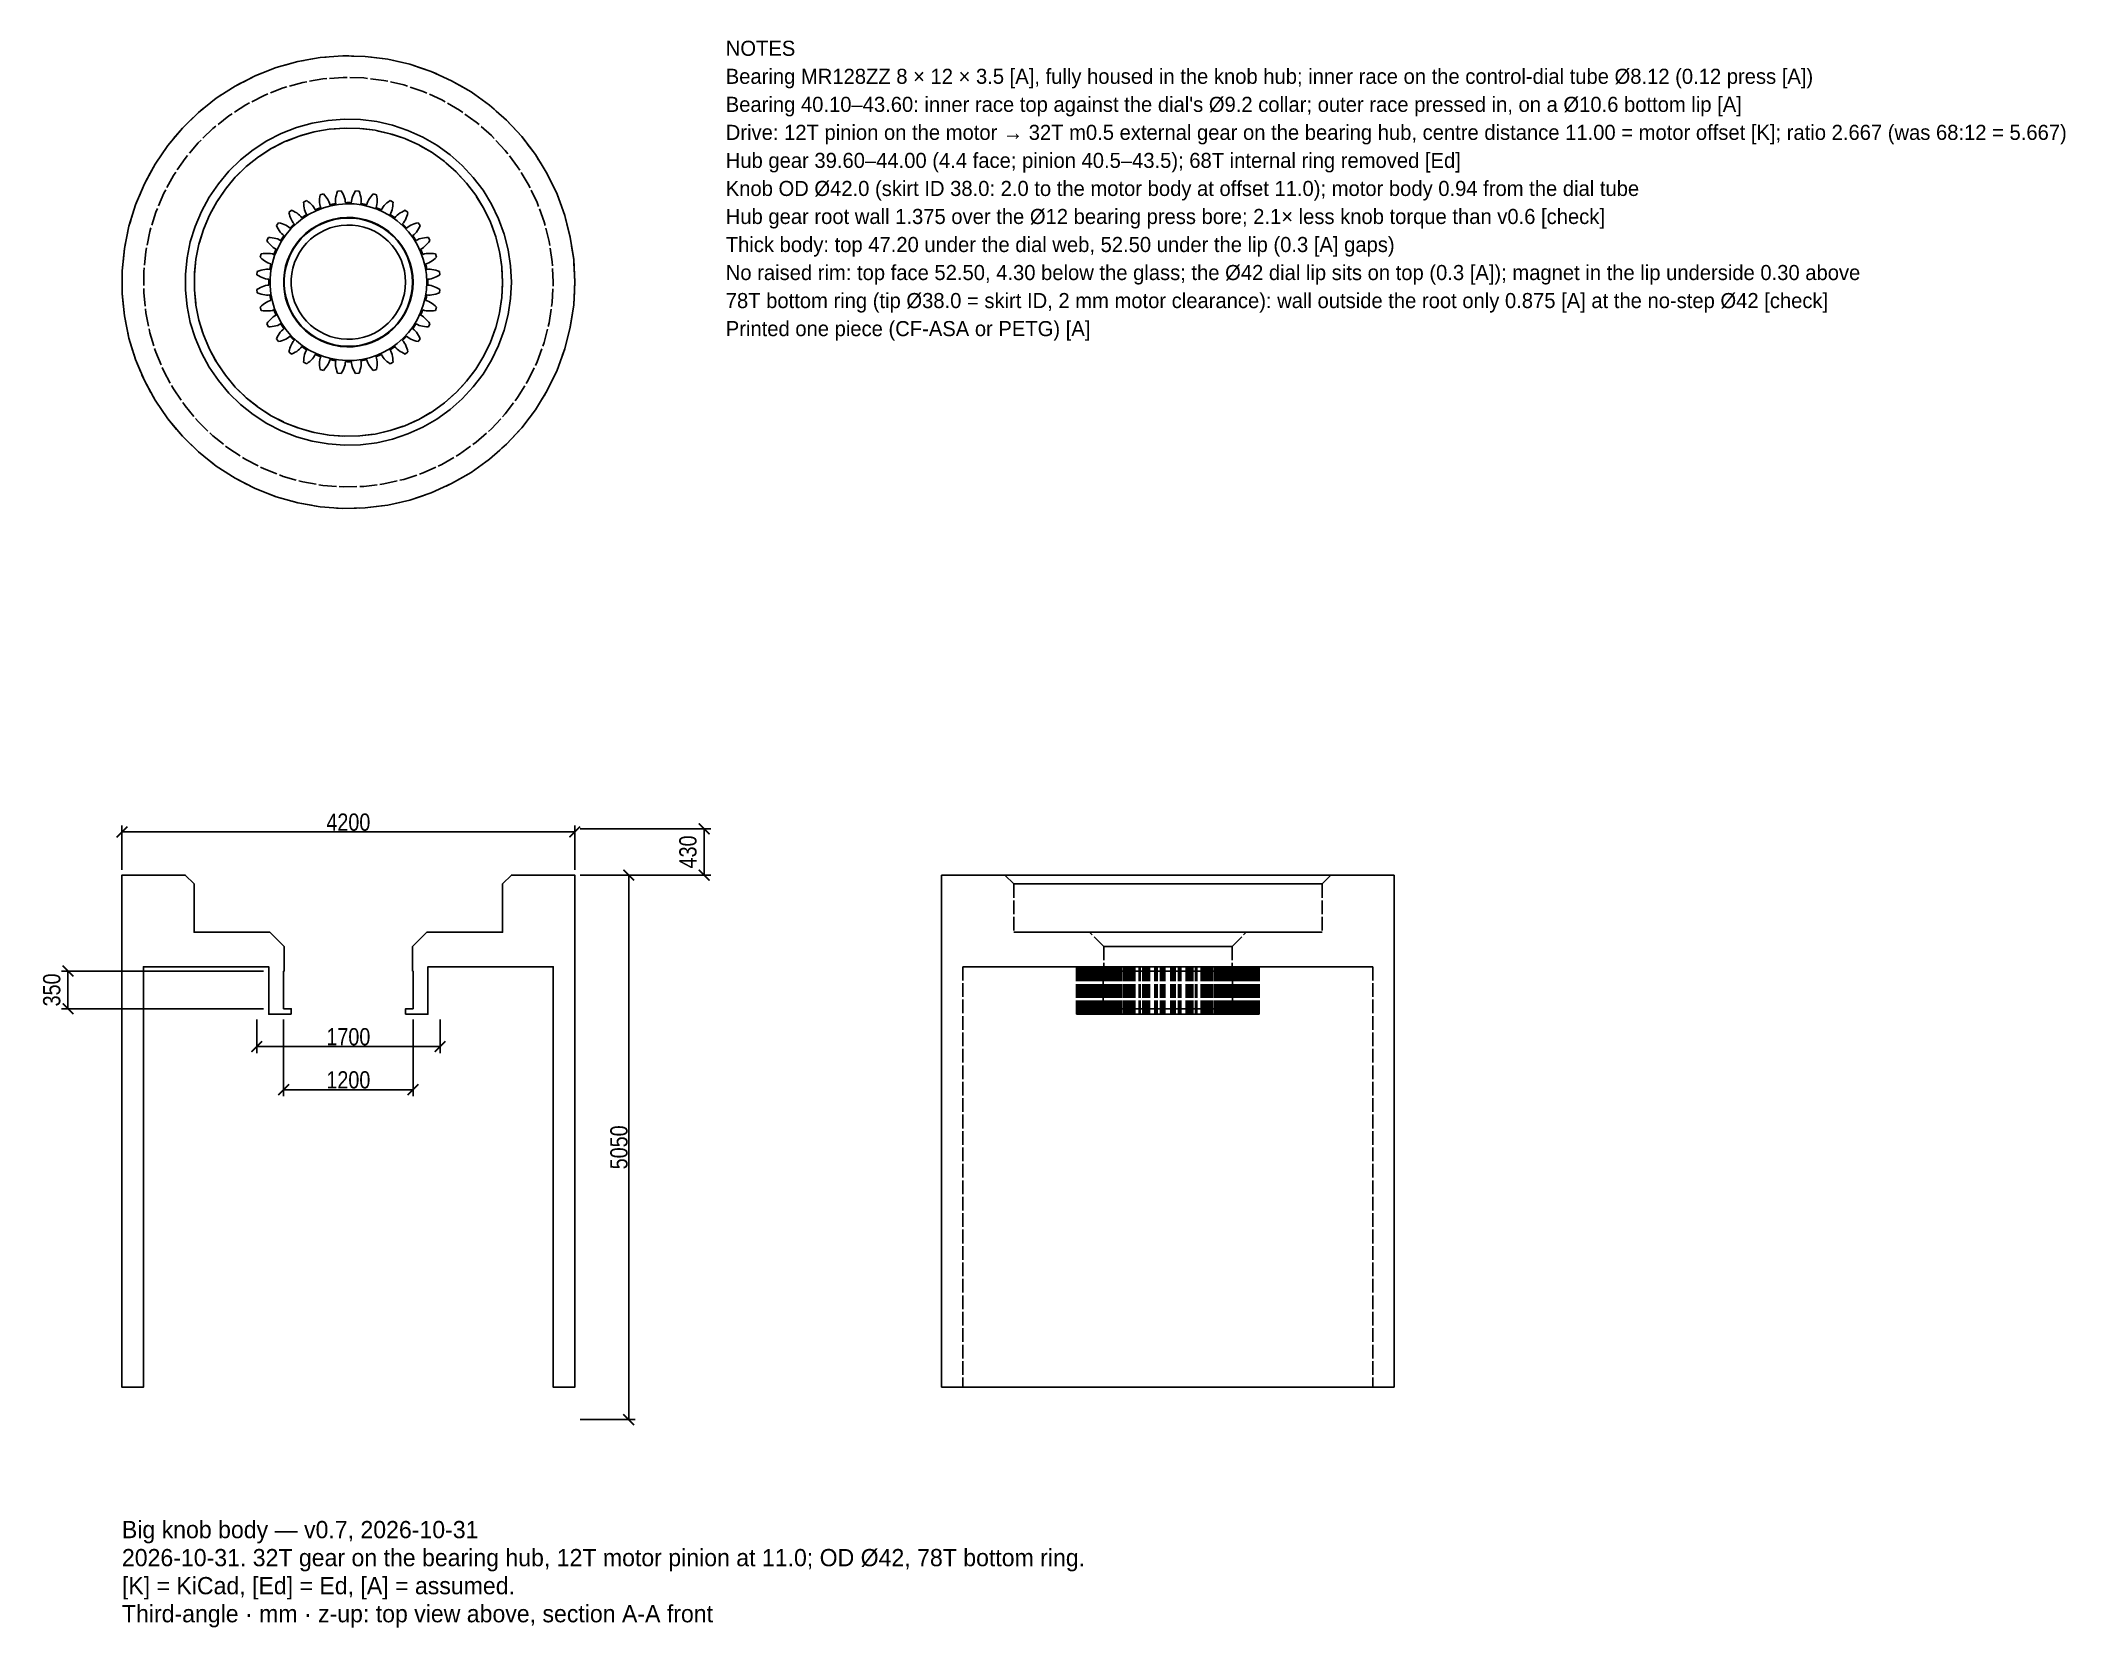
# Model space of a CAD drawing. Header units: millimetres. Extents: x -29 to 159, y -17 to 130.
import ezdxf

# ---------------------------------------------------------------- set-up
doc = ezdxf.new("R2010")
doc.units = ezdxf.units.MM
doc.linetypes.add('DASHED', pattern=[1.524, 1.27, -0.254])
for name, color, linetype in [('DIMS', 3, 'CONTINUOUS'), ('HIDDEN', 8, 'DASHED'), ('TEXT', 7, 'CONTINUOUS'), ('VISIBLE', 7, 'CONTINUOUS')]:
    doc.layers.add(name, color=color, linetype=linetype)
doc.styles.add('OpenSansCondensed-Light', font='OpenSansCondensed-Light.ttf')
doc.dimstyles.new('EZDXF', dxfattribs={"dimtxt": 0.25, "dimasz": 0.175, "dimexe": 0.375, "dimexo": 0.125, "dimgap": 0.1, "dimtad": 1, "dimlfac": 100, "dimzin": 12, "dimdsep": 46, "dimtxsty": 'OpenSansCondensed-Light', "dimblk": 'ARCHTICK', "dimcen": 2.5, "dimazin": 3, "dimtfac": 0.5, "dimtmove": 2, "dimatfit": 3})

msp = doc.modelspace()

# ---------------------------------------------------------------- texts
at = {"layer": 'TEXT'}
for s, height, p in [('NOTES', 1.4, (35, 128.48695)), ('Bearing MR128ZZ 8 × 12 × 3.5 [A], fully housed in the knob hub; inner race on the control-dial tube Ø8.12 (0.12 press [A])', 1.4, (35, 125.88695)), ("Bearing 40.10–43.60: inner race top against the dial's Ø9.2 collar; outer race pressed in, on a Ø10.6 bottom lip [A]", 1.4, (35, 123.28695)), ('Drive: 12T pinion on the motor → 32T m0.5 external gear on the bearing hub, centre distance 11.00 = motor offset [K]; ratio 2.667 (was 68:12 = 5.667)', 1.4, (35, 120.68695)), ('Hub gear 39.60–44.00 (4.4 face; pinion 40.5–43.5); 68T internal ring removed [Ed]', 1.4, (35, 118.08695)), ('Knob OD Ø42.0 (skirt ID 38.0: 2.0 to the motor body at offset 11.0); motor body 0.94 from the dial tube', 1.4, (35, 115.48695)), ('Hub gear root wall 1.375 over the Ø12 bearing press bore; 2.1× less knob torque than v0.6 [check]', 1.4, (35, 112.88695)), ('Thick body: top 47.20 under the dial web, 52.50 under the lip (0.3 [A] gaps)', 1.4, (35, 110.28695)), ('No raised rim: top face 52.50, 4.30 below the glass; the Ø42 dial lip sits on top (0.3 [A]); magnet in the lip underside 0.30 above', 1.4, (35, 107.68695)), ('78T bottom ring (tip Ø38.0 = skirt ID, 2 mm motor clearance): wall outside the root only 0.875 [A] at the no-step Ø42 [check]', 1.4, (35, 105.08695)), ('Printed one piece (CF-ASA or PETG) [A]', 1.4, (35, 102.48695)), ('Big knob body — v0.7, 2026-10-31', 1.6, (-21, -9)), ('2026-10-31. 32T gear on the bearing hub, 12T motor pinion at 11.0; OD Ø42, 78T bottom ring.', 1.6, (-21, -11.6)), ('[K] = KiCad, [Ed] = Ed, [A] = assumed.', 1.6, (-21, -14.2)), ('Third-angle · mm · z-up: top view above, section A-A front', 1.6, (-21, -16.8))]:
    msp.add_text(s, height=height, dxfattribs=at).set_placement(p)

# ---------------------------------------------------------------- blocks, each defined once
blk = doc.blocks.new('_ARCHTICK')
at = {"color": 0, "linetype": 'BYBLOCK', "const_width": 0.15}
blk.add_lwpolyline([(-0.5, -0.5), (0.5, 0.5)], dxfattribs=at)

# ---------------------------------------------------------------- dimensions: what is measured, and where the dimension line sits
at = {"layer": 'DIMS'}
for base, p1, p2 in [((-21, 56.5), (-21, 52.5), (21, 52.5)), ((-8.5, 36.6), (-8.5, 39.6), (8.5, 39.6)), ((-6, 32.6), (-6, 39.6), (6, 39.6))]:
    msp.add_linear_dim(base=base, p1=p1, p2=p2, dimstyle='EZDXF', override={"dimtxt": 1.6, "dimasz": 1, "dimexe": 0.6, "dimexo": 0.5, "dimdec": 2}, dxfattribs=at).render()
for base, p1, p2 in [((33, 52.5), (21, 52.5), (21, 56.8)), ((26, 2), (21, 2), (21, 52.5)), ((-26, 40.1), (-7.375, 40.1), (-7.375, 43.6))]:
    msp.add_linear_dim(base=base, p1=p1, p2=p2, angle=90, dimstyle='EZDXF', override={"dimtxt": 1.6, "dimasz": 1, "dimexe": 0.6, "dimexo": 0.5, "dimdec": 2}, dxfattribs=at).render()

# ---------------------------------------------------------------- linework, layer by layer
at = {"layer": 'HIDDEN'}
for points in [[(21, 107.49347), (20.89565, 109.5844), (20.58362, 111.65454), (20.06703, 113.68333), (19.351, 115.6506), (18.44265, 117.53681), (17.35101, 119.32319), (16.08693, 120.99201), (14.66297, 122.52668), (13.09329, 123.91193), (11.39347, 125.13402), (9.58042, 126.18078), (7.67216, 127.04182), (5.68765, 127.70858), (3.64661, 128.17444), (1.56933, 128.43475), (-0.52354, 128.48695), (-2.61122, 128.3305), (-4.67294, 127.96696), (-6.68822, 127.39995), (-8.63703, 126.6351), (-10.5, 125.68001), (-12.25862, 124.54417), (-13.8954, 123.23888), (-15.39409, 121.7771), (-16.73978, 120.17337), (-17.91911, 118.44361), (-18.92035, 116.60503), (-19.73355, 114.6759), (-20.35062, 112.67538), (-20.76545, 110.62336), (-20.9739, 108.54024), (-20.9739, 106.44671), (-20.76545, 104.36359), (-20.35062, 102.31157), (-19.73355, 100.31105), (-18.92035, 98.38191), (-17.91911, 96.54333), (-16.73978, 94.81358), (-15.39409, 93.20985), (-13.8954, 91.74807), (-12.25862, 90.44277), (-10.5, 89.30694), (-8.63703, 88.35185), (-6.68822, 87.587), (-4.67294, 87.01999), (-2.61122, 86.65645), (-0.52354, 86.5), (1.56933, 86.55219), (3.64661, 86.81251), (5.68765, 87.27836), (7.67216, 87.94512), (9.58042, 88.80616), (11.39347, 89.85293), (13.09329, 91.07501), (14.66297, 92.46027), (16.08693, 93.99493), (17.35101, 95.66375), (18.44265, 97.45014), (19.351, 99.33634), (20.06703, 101.30361), (20.58362, 103.3324), (20.89565, 105.40255), (21, 107.49347)], [(19, 107.49347), (18.90558, 109.38526), (18.62328, 111.25825), (18.15588, 113.09382), (17.50805, 114.87373), (16.68621, 116.5803), (15.69854, 118.19655), (14.55484, 119.70644), (13.2665, 121.09494), (11.84631, 122.34827), (10.30838, 123.45397), (8.668, 124.40104), (6.94148, 125.18007), (5.14597, 125.78333), (3.29932, 126.20482), (1.41987, 126.44034), (-0.47368, 126.48757), (-2.36253, 126.34602), (-4.2279, 126.0171), (-6.05125, 125.50409), (-7.81445, 124.81208), (-9.5, 123.94796), (-11.09113, 122.92029), (-12.57203, 121.73932), (-13.92799, 120.41675), (-15.14552, 118.96576), (-16.21253, 117.40074), (-17.11841, 115.73726), (-17.85416, 113.99186), (-18.41247, 112.18186), (-18.78779, 110.32528), (-18.97638, 108.44054), (-18.97638, 106.5464), (-18.78779, 104.66167), (-18.41247, 102.80508), (-17.85416, 100.99509), (-17.11841, 99.24968), (-16.21253, 97.5862), (-15.14552, 96.02119), (-13.92799, 94.57019), (-12.57203, 93.24763), (-11.09113, 92.06665), (-9.5, 91.03899), (-7.81445, 90.17486), (-6.05125, 89.48285), (-4.2279, 88.96984), (-2.36253, 88.64093), (-0.47368, 88.49938), (1.41987, 88.5466), (3.29932, 88.78213), (5.14597, 89.20361), (6.94148, 89.80687), (8.668, 90.58591), (10.30838, 91.53298), (11.84631, 92.63867), (13.2665, 93.892), (14.55484, 95.28051), (15.69854, 96.79039), (16.68621, 98.40665), (17.50805, 100.11321), (18.15588, 101.89312), (18.62328, 103.7287), (18.90558, 105.60168), (19, 107.49347)], [(19, 107.49347), (18.90558, 109.38526), (18.62328, 111.25825), (18.15588, 113.09382), (17.50805, 114.87373), (16.68621, 116.5803), (15.69854, 118.19655), (14.55484, 119.70644), (13.2665, 121.09494), (11.84631, 122.34827), (10.30838, 123.45397), (8.668, 124.40104), (6.94148, 125.18007), (5.14597, 125.78333), (3.29932, 126.20482), (1.41987, 126.44034), (-0.47368, 126.48757), (-2.36253, 126.34602), (-4.2279, 126.0171), (-6.05125, 125.50409), (-7.81445, 124.81208), (-9.5, 123.94796), (-11.09113, 122.92029), (-12.57203, 121.73932), (-13.92799, 120.41675), (-15.14552, 118.96576), (-16.21253, 117.40074), (-17.11841, 115.73726), (-17.85416, 113.99186), (-18.41247, 112.18186), (-18.78779, 110.32528), (-18.97638, 108.44054), (-18.97638, 106.5464), (-18.78779, 104.66167), (-18.41247, 102.80508), (-17.85416, 100.99509), (-17.11841, 99.24968), (-16.21253, 97.5862), (-15.14552, 96.02119), (-13.92799, 94.57019), (-12.57203, 93.24763), (-11.09113, 92.06665), (-9.5, 91.03899), (-7.81445, 90.17486), (-6.05125, 89.48285), (-4.2279, 88.96984), (-2.36253, 88.64093), (-0.47368, 88.49938), (1.41987, 88.5466), (3.29932, 88.78213), (5.14597, 89.20361), (6.94148, 89.80687), (8.668, 90.58591), (10.30838, 91.53298), (11.84631, 92.63867), (13.2665, 93.892), (14.55484, 95.28051), (15.69854, 96.79039), (16.68621, 98.40665), (17.50805, 100.11321), (18.15588, 101.89312), (18.62328, 103.7287), (18.90558, 105.60168), (19, 107.49347)], [(14.3, 107.49347), (14.22894, 108.91729), (14.01647, 110.32696), (13.66469, 111.70847), (13.17711, 113.04809), (12.55857, 114.3325), (11.81521, 115.54895), (10.95444, 116.68534), (9.98479, 117.73037), (8.9159, 118.67366), (7.75841, 119.50584), (6.52381, 120.21864), (5.22438, 120.80497), (3.87302, 121.259), (2.48317, 121.57622), (1.06864, 121.75349), (-0.35651, 121.78903), (-1.77811, 121.68249), (-3.18205, 121.43494), (-4.55436, 121.04883), (-5.88141, 120.52801), (-7.15, 119.87764), (-8.34753, 119.10419), (-9.46211, 118.21534), (-10.48264, 117.21994), (-11.39899, 116.12788), (-12.20206, 114.95), (-12.88385, 113.69801), (-13.4376, 112.38436), (-13.85781, 111.0221), (-14.14028, 109.62478), (-14.28222, 108.20627), (-14.28222, 106.78068), (-14.14028, 105.36217), (-13.85781, 103.96484), (-13.4376, 102.60258), (-12.88385, 101.28894), (-12.20206, 100.03695), (-11.39899, 98.85907), (-10.48264, 97.767), (-9.46211, 96.7716), (-8.34753, 95.88276), (-7.15, 95.10931), (-5.88141, 94.45894), (-4.55436, 93.93811), (-3.18205, 93.552), (-1.77811, 93.30445), (-0.35651, 93.19792), (1.06864, 93.23346), (2.48317, 93.41072), (3.87302, 93.72795), (5.22438, 94.18198), (6.52381, 94.76831), (7.75841, 95.4811), (8.9159, 96.31328), (9.98479, 97.25658), (10.95444, 98.30161), (11.81521, 99.438), (12.55857, 100.65444), (13.17711, 101.93886), (13.66469, 103.27847), (14.01647, 104.65998), (14.22894, 106.06965), (14.3, 107.49347)], [(-3.86577, 115.06353), (-4.14657, 114.91344)], [(-3.86577, 115.06353), (-4.14657, 114.91344)], [(-4.14657, 114.91344), (-4.13779, 114.73031)], [(-4.14657, 114.91344), (-4.13779, 114.73031)], [(-4.13779, 114.73031), (-4.12013, 114.55141)], [(-4.13779, 114.73031), (-4.12013, 114.55141)], [(-3.71838, 114.95449), (-3.86577, 115.06353)], [(-3.71838, 114.95449), (-3.86577, 115.06353)], [(-3.57944, 114.84042), (-3.71838, 114.95449)], [(-3.57944, 114.84042), (-3.71838, 114.95449)], [(-3.44969, 114.7212), (-3.57944, 114.84042)], [(-3.44969, 114.7212), (-3.57944, 114.84042)], [(-3.33026, 114.59656), (-3.44969, 114.7212)], [(-3.33026, 114.59656), (-3.44969, 114.7212)], [(-3.22309, 114.46583), (-3.33026, 114.59656)], [(-3.22309, 114.46583), (-3.33026, 114.59656)], [(-2.66403, 115.21959), (-2.67147, 115.04355)], [(-2.66403, 115.21959), (-2.67147, 115.04355)], [(-2.67147, 115.04355), (-2.66779, 114.87096)], [(-2.67147, 115.04355), (-2.66779, 114.87096)], [(-2.66779, 114.87096), (-2.65113, 114.70275)], [(-2.66779, 114.87096), (-2.65113, 114.70275)], [(-2.64645, 115.3985), (-2.66403, 115.21959)], [(-2.64645, 115.3985), (-2.66403, 115.21959)], [(-2.65113, 114.70275), (-2.61578, 114.54125)], [(-2.65113, 114.70275), (-2.61578, 114.54125)], [(-2.61933, 115.57983), (-2.64645, 115.3985)], [(-2.61933, 115.57983), (-2.64645, 115.3985)], [(-2.31465, 115.67225), (-2.61933, 115.57983)], [(-2.31465, 115.67225), (-2.61933, 115.57983)], [(-2.19136, 115.53655), (-2.31465, 115.67225)], [(-2.19136, 115.53655), (-2.31465, 115.67225)], [(-2.07734, 115.39756), (-2.19136, 115.53655)], [(-2.07734, 115.39756), (-2.19136, 115.53655)], [(-1.97335, 115.25532), (-2.07734, 115.39756)], [(-1.97335, 115.25532), (-2.07734, 115.39756)], [(-1.88053, 115.10978), (-1.97335, 115.25532)], [(-1.88053, 115.10978), (-1.97335, 115.25532)], [(-1.80092, 114.96065), (-1.88053, 115.10978)], [(-1.80092, 114.96065), (-1.88053, 115.10978)], [(-1.74059, 114.80673), (-1.80092, 114.96065)], [(-1.74059, 114.80673), (-1.80092, 114.96065)], [(-1.70759, 114.66806), (-1.74059, 114.80673)], [(-1.70759, 114.66806), (-1.74059, 114.80673)], [(-1.16799, 114.7754), (-1.17662, 114.77401), (-1.18524, 114.77261), (-1.19386, 114.7712), (-1.20248, 114.76978), (-1.2111, 114.76835), (-1.21971, 114.76691), (-1.22832, 114.76546), (-1.23694, 114.764), (-1.24555, 114.76253), (-1.25415, 114.76105), (-1.26276, 114.75956), (-1.27137, 114.75806), (-1.27997, 114.75655), (-1.28857, 114.75503), (-1.29717, 114.7535), (-1.30577, 114.75196), (-1.31436, 114.75041), (-1.32296, 114.74884), (-1.33155, 114.74727), (-1.34014, 114.74569), (-1.34873, 114.7441), (-1.35732, 114.74249), (-1.3659, 114.74088), (-1.37448, 114.73926), (-1.38306, 114.73763), (-1.39164, 114.73598), (-1.40022, 114.73433), (-1.40879, 114.73267), (-1.41737, 114.73099), (-1.42594, 114.72931), (-1.43451, 114.72762), (-1.44307, 114.72591), (-1.45164, 114.7242), (-1.4602, 114.72247), (-1.46876, 114.72074), (-1.47732, 114.71899), (-1.48588, 114.71724), (-1.49443, 114.71547), (-1.50299, 114.7137), (-1.51154, 114.71191), (-1.52008, 114.71012), (-1.52863, 114.70831), (-1.53717, 114.7065), (-1.54572, 114.70467), (-1.55426, 114.70284), (-1.56279, 114.70099), (-1.57133, 114.69913), (-1.57986, 114.69727), (-1.58839, 114.69539), (-1.59692, 114.69351), (-1.60545, 114.69161), (-1.61397, 114.6897), (-1.62249, 114.68779), (-1.63101, 114.68586), (-1.63953, 114.68392), (-1.64805, 114.68198), (-1.65656, 114.68002), (-1.66507, 114.67805), (-1.67358, 114.67607), (-1.68208, 114.67409), (-1.69059, 114.67209), (-1.69909, 114.67008), (-1.70759, 114.66806)], [(-1.16799, 114.7754), (-1.17662, 114.77401), (-1.18524, 114.77261), (-1.19386, 114.7712), (-1.20248, 114.76978), (-1.2111, 114.76835), (-1.21971, 114.76691), (-1.22832, 114.76546), (-1.23694, 114.764), (-1.24555, 114.76253), (-1.25415, 114.76105), (-1.26276, 114.75956), (-1.27137, 114.75806), (-1.27997, 114.75655), (-1.28857, 114.75503), (-1.29717, 114.7535), (-1.30577, 114.75196), (-1.31436, 114.75041), (-1.32296, 114.74884), (-1.33155, 114.74727), (-1.34014, 114.74569), (-1.34873, 114.7441), (-1.35732, 114.74249), (-1.3659, 114.74088), (-1.37448, 114.73926), (-1.38306, 114.73763), (-1.39164, 114.73598), (-1.40022, 114.73433), (-1.40879, 114.73267), (-1.41737, 114.73099), (-1.42594, 114.72931), (-1.43451, 114.72762), (-1.44307, 114.72591), (-1.45164, 114.7242), (-1.4602, 114.72247), (-1.46876, 114.72074), (-1.47732, 114.71899), (-1.48588, 114.71724), (-1.49443, 114.71547), (-1.50299, 114.7137), (-1.51154, 114.71191), (-1.52008, 114.71012), (-1.52863, 114.70831), (-1.53717, 114.7065), (-1.54572, 114.70467), (-1.55426, 114.70284), (-1.56279, 114.70099), (-1.57133, 114.69913), (-1.57986, 114.69727), (-1.58839, 114.69539), (-1.59692, 114.69351), (-1.60545, 114.69161), (-1.61397, 114.6897), (-1.62249, 114.68779), (-1.63101, 114.68586), (-1.63953, 114.68392), (-1.64805, 114.68198), (-1.65656, 114.68002), (-1.66507, 114.67805), (-1.67358, 114.67607), (-1.68208, 114.67409), (-1.69059, 114.67209), (-1.69909, 114.67008), (-1.70759, 114.66806)], [(-1.17725, 115.24967), (-1.19373, 115.08143)], [(-1.17725, 115.24967), (-1.19373, 115.08143)], [(-1.19373, 115.08143), (-1.19057, 114.91614)], [(-1.19373, 115.08143), (-1.19057, 114.91614)], [(-1.19057, 114.91614), (-1.16799, 114.7754)], [(-1.19057, 114.91614), (-1.16799, 114.7754)], [(-1.14719, 115.41965), (-1.17725, 115.24967)], [(-1.14719, 115.41965), (-1.17725, 115.24967)], [(-1.10555, 115.59086), (-1.14719, 115.41965)], [(-1.10555, 115.59086), (-1.14719, 115.41965)], [(-1.0534, 115.76291), (-1.10555, 115.59086)], [(-1.0534, 115.76291), (-1.10555, 115.59086)], [(-0.99143, 115.93546), (-1.0534, 115.76291)], [(-0.99143, 115.93546), (-1.0534, 115.76291)], [(-0.67457, 115.96666), (-0.99143, 115.93546)], [(-0.67457, 115.96666), (-0.99143, 115.93546)], [(-0.58012, 115.80952), (-0.67457, 115.96666)], [(-0.58012, 115.80952), (-0.67457, 115.96666)], [(-0.49541, 115.65096), (-0.58012, 115.80952)], [(-0.49541, 115.65096), (-0.58012, 115.80952)], [(-0.42117, 115.49116), (-0.49541, 115.65096)], [(-0.42117, 115.49116), (-0.49541, 115.65096)], [(-0.35853, 115.3303), (-0.42117, 115.49116)], [(-0.35853, 115.3303), (-0.42117, 115.49116)], [(-0.30954, 115.16852), (-0.35853, 115.3303)], [(-0.30954, 115.16852), (-0.35853, 115.3303)], [(-0.2804, 115.00578), (-0.30954, 115.16852)], [(-0.2804, 115.00578), (-0.30954, 115.16852)], [(-0.27508, 114.86334), (-0.2804, 115.00578)], [(-0.27508, 114.86334), (-0.2804, 115.00578)], [(0.27508, 114.86334), (0.26635, 114.86366), (0.25762, 114.86397), (0.24889, 114.86427), (0.24016, 114.86456), (0.23143, 114.86484), (0.2227, 114.86511), (0.21397, 114.86537), (0.20524, 114.86562), (0.19651, 114.86585), (0.18778, 114.86608), (0.17905, 114.8663), (0.17031, 114.86651), (0.16158, 114.8667), (0.15285, 114.86689), (0.14412, 114.86706), (0.13538, 114.86723), (0.12665, 114.86739), (0.11791, 114.86753), (0.10918, 114.86766), (0.10045, 114.86779), (0.09171, 114.8679), (0.08298, 114.86801), (0.07424, 114.8681), (0.06551, 114.86818), (0.05678, 114.86825), (0.04804, 114.86832), (0.03931, 114.86837), (0.03057, 114.86841), (0.02184, 114.86844), (0.0131, 114.86846), (0.00437, 114.86847), (-0.00437, 114.86847), (-0.0131, 114.86846), (-0.02184, 114.86844), (-0.03057, 114.86841), (-0.03931, 114.86837), (-0.04804, 114.86832), (-0.05678, 114.86825), (-0.06551, 114.86818), (-0.07424, 114.8681), (-0.08298, 114.86801), (-0.09171, 114.8679), (-0.10045, 114.86779), (-0.10918, 114.86766), (-0.11791, 114.86753), (-0.12665, 114.86739), (-0.13538, 114.86723), (-0.14412, 114.86706), (-0.15285, 114.86689), (-0.16158, 114.8667), (-0.17031, 114.86651), (-0.17905, 114.8663), (-0.18778, 114.86608), (-0.19651, 114.86585), (-0.20524, 114.86562), (-0.21397, 114.86537), (-0.2227, 114.86511), (-0.23143, 114.86484), (-0.24016, 114.86456), (-0.24889, 114.86427), (-0.25762, 114.86397), (-0.26635, 114.86366), (-0.27508, 114.86334)], [(0.27508, 114.86334), (0.26635, 114.86366), (0.25762, 114.86397), (0.24889, 114.86427), (0.24016, 114.86456), (0.23143, 114.86484), (0.2227, 114.86511), (0.21397, 114.86537), (0.20524, 114.86562), (0.19651, 114.86585), (0.18778, 114.86608), (0.17905, 114.8663), (0.17031, 114.86651), (0.16158, 114.8667), (0.15285, 114.86689), (0.14412, 114.86706), (0.13538, 114.86723), (0.12665, 114.86739), (0.11791, 114.86753), (0.10918, 114.86766), (0.10045, 114.86779), (0.09171, 114.8679), (0.08298, 114.86801), (0.07424, 114.8681), (0.06551, 114.86818), (0.05678, 114.86825), (0.04804, 114.86832), (0.03931, 114.86837), (0.03057, 114.86841), (0.02184, 114.86844), (0.0131, 114.86846), (0.00437, 114.86847), (-0.00437, 114.86847), (-0.0131, 114.86846), (-0.02184, 114.86844), (-0.03057, 114.86841), (-0.03931, 114.86837), (-0.04804, 114.86832), (-0.05678, 114.86825), (-0.06551, 114.86818), (-0.07424, 114.8681), (-0.08298, 114.86801), (-0.09171, 114.8679), (-0.10045, 114.86779), (-0.10918, 114.86766), (-0.11791, 114.86753), (-0.12665, 114.86739), (-0.13538, 114.86723), (-0.14412, 114.86706), (-0.15285, 114.86689), (-0.16158, 114.8667), (-0.17031, 114.86651), (-0.17905, 114.8663), (-0.18778, 114.86608), (-0.19651, 114.86585), (-0.20524, 114.86562), (-0.21397, 114.86537), (-0.2227, 114.86511), (-0.23143, 114.86484), (-0.24016, 114.86456), (-0.24889, 114.86427), (-0.25762, 114.86397), (-0.26635, 114.86366), (-0.27508, 114.86334)], [(0.2804, 115.00578), (0.27508, 114.86334)], [(0.2804, 115.00578), (0.27508, 114.86334)], [(0.30954, 115.16852), (0.2804, 115.00578)], [(0.30954, 115.16852), (0.2804, 115.00578)], [(0.35853, 115.3303), (0.30954, 115.16852)], [(0.35853, 115.3303), (0.30954, 115.16852)], [(0.42117, 115.49116), (0.35853, 115.3303)], [(0.42117, 115.49116), (0.35853, 115.3303)], [(0.49541, 115.65096), (0.42117, 115.49116)], [(0.49541, 115.65096), (0.42117, 115.49116)], [(0.58012, 115.80952), (0.49541, 115.65096)], [(0.58012, 115.80952), (0.49541, 115.65096)], [(0.67457, 115.96666), (0.58012, 115.80952)], [(0.67457, 115.96666), (0.58012, 115.80952)], [(0.99143, 115.93546), (0.67457, 115.96666)], [(0.99143, 115.93546), (0.67457, 115.96666)], [(1.0534, 115.76291), (0.99143, 115.93546)], [(1.0534, 115.76291), (0.99143, 115.93546)], [(1.10555, 115.59086), (1.0534, 115.76291)], [(1.10555, 115.59086), (1.0534, 115.76291)], [(1.14719, 115.41965), (1.10555, 115.59086)], [(1.14719, 115.41965), (1.10555, 115.59086)], [(1.17725, 115.24967), (1.14719, 115.41965)], [(1.17725, 115.24967), (1.14719, 115.41965)], [(1.16799, 114.7754), (1.19057, 114.91614)], [(1.16799, 114.7754), (1.19057, 114.91614)], [(1.70759, 114.66806), (1.69909, 114.67008), (1.69059, 114.67209), (1.68208, 114.67409), (1.67358, 114.67607), (1.66507, 114.67805), (1.65656, 114.68002), (1.64805, 114.68198), (1.63953, 114.68392), (1.63101, 114.68586), (1.62249, 114.68779), (1.61397, 114.6897), (1.60545, 114.69161), (1.59692, 114.69351), (1.58839, 114.69539), (1.57986, 114.69727), (1.57133, 114.69913), (1.56279, 114.70099), (1.55426, 114.70284), (1.54572, 114.70467), (1.53717, 114.7065), (1.52863, 114.70831), (1.52008, 114.71012), (1.51154, 114.71191), (1.50299, 114.7137), (1.49443, 114.71547), (1.48588, 114.71724), (1.47732, 114.71899), (1.46876, 114.72074), (1.4602, 114.72247), (1.45164, 114.7242), (1.44307, 114.72591), (1.43451, 114.72762), (1.42594, 114.72931), (1.41737, 114.73099), (1.40879, 114.73267), (1.40022, 114.73433), (1.39164, 114.73598), (1.38306, 114.73763), (1.37448, 114.73926), (1.3659, 114.74088), (1.35732, 114.74249), (1.34873, 114.7441), (1.34014, 114.74569), (1.33155, 114.74727), (1.32296, 114.74884), (1.31436, 114.75041), (1.30577, 114.75196), (1.29717, 114.7535), (1.28857, 114.75503), (1.27997, 114.75655), (1.27137, 114.75806), (1.26276, 114.75956), (1.25415, 114.76105), (1.24555, 114.76253), (1.23694, 114.764), (1.22832, 114.76546), (1.21971, 114.76691), (1.2111, 114.76835), (1.20248, 114.76978), (1.19386, 114.7712), (1.18524, 114.77261), (1.17662, 114.77401), (1.16799, 114.7754)], [(1.70759, 114.66806), (1.69909, 114.67008), (1.69059, 114.67209), (1.68208, 114.67409), (1.67358, 114.67607), (1.66507, 114.67805), (1.65656, 114.68002), (1.64805, 114.68198), (1.63953, 114.68392), (1.63101, 114.68586), (1.62249, 114.68779), (1.61397, 114.6897), (1.60545, 114.69161), (1.59692, 114.69351), (1.58839, 114.69539), (1.57986, 114.69727), (1.57133, 114.69913), (1.56279, 114.70099), (1.55426, 114.70284), (1.54572, 114.70467), (1.53717, 114.7065), (1.52863, 114.70831), (1.52008, 114.71012), (1.51154, 114.71191), (1.50299, 114.7137), (1.49443, 114.71547), (1.48588, 114.71724), (1.47732, 114.71899), (1.46876, 114.72074), (1.4602, 114.72247), (1.45164, 114.7242), (1.44307, 114.72591), (1.43451, 114.72762), (1.42594, 114.72931), (1.41737, 114.73099), (1.40879, 114.73267), (1.40022, 114.73433), (1.39164, 114.73598), (1.38306, 114.73763), (1.37448, 114.73926), (1.3659, 114.74088), (1.35732, 114.74249), (1.34873, 114.7441), (1.34014, 114.74569), (1.33155, 114.74727), (1.32296, 114.74884), (1.31436, 114.75041), (1.30577, 114.75196), (1.29717, 114.7535), (1.28857, 114.75503), (1.27997, 114.75655), (1.27137, 114.75806), (1.26276, 114.75956), (1.25415, 114.76105), (1.24555, 114.76253), (1.23694, 114.764), (1.22832, 114.76546), (1.21971, 114.76691), (1.2111, 114.76835), (1.20248, 114.76978), (1.19386, 114.7712), (1.18524, 114.77261), (1.17662, 114.77401), (1.16799, 114.7754)], [(1.19373, 115.08143), (1.17725, 115.24967)], [(1.19373, 115.08143), (1.17725, 115.24967)], [(1.19057, 114.91614), (1.19373, 115.08143)], [(1.19057, 114.91614), (1.19373, 115.08143)], [(1.74059, 114.80673), (1.70759, 114.66806)], [(1.74059, 114.80673), (1.70759, 114.66806)], [(1.80092, 114.96065), (1.74059, 114.80673)], [(1.80092, 114.96065), (1.74059, 114.80673)], [(1.88053, 115.10978), (1.80092, 114.96065)], [(1.88053, 115.10978), (1.80092, 114.96065)], [(1.97335, 115.25532), (1.88053, 115.10978)], [(1.97335, 115.25532), (1.88053, 115.10978)], [(2.07734, 115.39756), (1.97335, 115.25532)], [(2.07734, 115.39756), (1.97335, 115.25532)], [(2.19136, 115.53655), (2.07734, 115.39756)], [(2.19136, 115.53655), (2.07734, 115.39756)], [(2.31465, 115.67225), (2.19136, 115.53655)], [(2.31465, 115.67225), (2.19136, 115.53655)], [(2.61933, 115.57983), (2.31465, 115.67225)], [(2.61933, 115.57983), (2.31465, 115.67225)], [(2.61578, 114.54125), (2.65113, 114.70275)], [(2.61578, 114.54125), (2.65113, 114.70275)], [(2.64645, 115.3985), (2.61933, 115.57983)], [(2.64645, 115.3985), (2.61933, 115.57983)], [(2.66403, 115.21959), (2.64645, 115.3985)], [(2.66403, 115.21959), (2.64645, 115.3985)], [(2.65113, 114.70275), (2.66779, 114.87096)], [(2.65113, 114.70275), (2.66779, 114.87096)], [(2.67147, 115.04355), (2.66403, 115.21959)], [(2.67147, 115.04355), (2.66403, 115.21959)], [(2.66779, 114.87096), (2.67147, 115.04355)], [(2.66779, 114.87096), (2.67147, 115.04355)], [(3.33026, 114.59656), (3.22309, 114.46583)], [(3.33026, 114.59656), (3.22309, 114.46583)], [(3.44969, 114.7212), (3.33026, 114.59656)], [(3.44969, 114.7212), (3.33026, 114.59656)], [(3.57944, 114.84042), (3.44969, 114.7212)], [(3.57944, 114.84042), (3.44969, 114.7212)], [(3.71838, 114.95449), (3.57944, 114.84042)], [(3.71838, 114.95449), (3.57944, 114.84042)], [(3.86577, 115.06353), (3.71838, 114.95449)], [(3.86577, 115.06353), (3.71838, 114.95449)], [(4.14657, 114.91344), (3.86577, 115.06353)], [(4.14657, 114.91344), (3.86577, 115.06353)], [(4.12013, 114.55141), (4.13779, 114.73031)], [(4.12013, 114.55141), (4.13779, 114.73031)], [(4.13779, 114.73031), (4.14657, 114.91344)], [(4.13779, 114.73031), (4.14657, 114.91344)], [(-6.46844, 113.00793), (-6.67043, 112.76181)], [(-6.46844, 113.00793), (-6.67043, 112.76181)], [(-6.67043, 112.76181), (-6.59224, 112.59598)], [(-6.67043, 112.76181), (-6.59224, 112.59598)], [(-6.29054, 112.9636), (-6.46844, 113.00793)], [(-6.29054, 112.9636), (-6.46844, 113.00793)], [(-6.11852, 112.91137), (-6.29054, 112.9636)], [(-6.11852, 112.91137), (-6.29054, 112.9636)], [(-5.95303, 112.85088), (-6.11852, 112.91137)], [(-5.95303, 112.85088), (-6.11852, 112.91137)], [(6, 107.49347), (5.97018, 108.09088), (5.88103, 108.68235), (5.73344, 109.262), (5.52886, 109.82408), (5.26933, 110.363), (4.95743, 110.87339), (4.59627, 111.3502), (4.18942, 111.78867), (3.74094, 112.18446), (3.25528, 112.53363), (2.73726, 112.8327), (2.19205, 113.07872), (1.62504, 113.26922), (1.04189, 113.40232), (0.44838, 113.4767), (-0.14958, 113.49161), (-0.74606, 113.44691), (-1.33513, 113.34304), (-1.91092, 113.18104), (-2.46772, 112.96251), (-3, 112.68963), (-3.50246, 112.3651), (-3.97012, 111.99216), (-4.39831, 111.57451), (-4.7828, 111.1163), (-5.11975, 110.62208), (-5.40581, 110.09678), (-5.63816, 109.54559), (-5.81446, 108.97402), (-5.93298, 108.38773), (-5.99254, 107.79255), (-5.99254, 107.1944), (-5.93298, 106.59922), (-5.81446, 106.01293), (-5.63816, 105.44135), (-5.40581, 104.89017), (-5.11975, 104.36486), (-4.7828, 103.87065), (-4.39831, 103.41244), (-3.97012, 102.99479), (-3.50246, 102.62184), (-3, 102.29732), (-2.46772, 102.02444), (-1.91092, 101.80591), (-1.33513, 101.64391), (-0.74606, 101.54004), (-0.14958, 101.49534), (0.44838, 101.51025), (1.04189, 101.58463), (1.62504, 101.71773), (2.19205, 101.90823), (2.73726, 102.15424), (3.25528, 102.45332), (3.74094, 102.80248), (4.18942, 103.19827), (4.59627, 103.63675), (4.95743, 104.11355), (5.26933, 104.62395), (5.52886, 105.16286), (5.73344, 105.72494), (5.88103, 106.3046), (5.97018, 106.89607), (6, 107.49347)], [(6, 107.49347), (5.97018, 108.09088), (5.88103, 108.68235), (5.73344, 109.262), (5.52886, 109.82408), (5.26933, 110.363), (4.95743, 110.87339), (4.59627, 111.3502), (4.18942, 111.78867), (3.74094, 112.18446), (3.25528, 112.53363), (2.73726, 112.8327), (2.19205, 113.07872), (1.62504, 113.26922), (1.04189, 113.40232), (0.44838, 113.4767), (-0.14958, 113.49161), (-0.74606, 113.44691), (-1.33513, 113.34304), (-1.91092, 113.18104), (-2.46772, 112.96251), (-3, 112.68963), (-3.50246, 112.3651), (-3.97012, 111.99216), (-4.39831, 111.57451), (-4.7828, 111.1163), (-5.11975, 110.62208), (-5.40581, 110.09678), (-5.63816, 109.54559), (-5.81446, 108.97402), (-5.93298, 108.38773), (-5.99254, 107.79255), (-5.99254, 107.1944), (-5.93298, 106.59922), (-5.81446, 106.01293), (-5.63816, 105.44135), (-5.40581, 104.89017), (-5.11975, 104.36486), (-4.7828, 103.87065), (-4.39831, 103.41244), (-3.97012, 102.99479), (-3.50246, 102.62184), (-3, 102.29732), (-2.46772, 102.02444), (-1.91092, 101.80591), (-1.33513, 101.64391), (-0.74606, 101.54004), (-0.14958, 101.49534), (0.44838, 101.51025), (1.04189, 101.58463), (1.62504, 101.71773), (2.19205, 101.90823), (2.73726, 102.15424), (3.25528, 102.45332), (3.74094, 102.80248), (4.18942, 103.19827), (4.59627, 103.63675), (4.95743, 104.11355), (5.26933, 104.62395), (5.52886, 105.16286), (5.73344, 105.72494), (5.88103, 106.3046), (5.97018, 106.89607), (6, 107.49347)], [(-5.79499, 112.78143), (-5.95303, 112.85088)], [(-5.79499, 112.78143), (-5.95303, 112.85088)], [(5.95, 107.49347), (5.92043, 108.0859), (5.83203, 108.67244), (5.68566, 109.24727), (5.48278, 109.80466), (5.22542, 110.33908), (4.91612, 110.84523), (4.55796, 111.31806), (4.15451, 111.75288), (3.70976, 112.14537), (3.22815, 112.49163), (2.71445, 112.78821), (2.17378, 113.03217), (1.6115, 113.22109), (1.03321, 113.35308), (0.44464, 113.42684), (-0.14834, 113.44162), (-0.73985, 113.3973), (-1.324, 113.29429), (-1.895, 113.13364), (-2.44716, 112.91693), (-2.975, 112.64632), (-3.47327, 112.3245), (-3.93703, 111.95467), (-4.36166, 111.5405), (-4.74294, 111.08611), (-5.07708, 110.59601), (-5.36076, 110.07508), (-5.59117, 109.52849), (-5.76601, 108.96168), (-5.88354, 108.38027), (-5.9426, 107.79006), (-5.9426, 107.19689), (-5.88354, 106.60667), (-5.76601, 106.02527), (-5.59117, 105.45845), (-5.36076, 104.91186), (-5.07708, 104.39093), (-4.74294, 103.90084), (-4.36166, 103.44645), (-3.93703, 103.03227), (-3.47327, 102.66244), (-2.975, 102.34062), (-2.44716, 102.07001), (-1.895, 101.85331), (-1.324, 101.69265), (-0.73985, 101.58965), (-0.14834, 101.54532), (0.44464, 101.56011), (1.03321, 101.63387), (1.6115, 101.76586), (2.17378, 101.95477), (2.71445, 102.19874), (3.22815, 102.49532), (3.70976, 102.84158), (4.15451, 103.23407), (4.55796, 103.66889), (4.91612, 104.14172), (5.22542, 104.64786), (5.48278, 105.18229), (5.68566, 105.73968), (5.83203, 106.3145), (5.92043, 106.90104), (5.95, 107.49347)], [(-5.64596, 112.70167), (-5.79499, 112.78143)], [(-5.64596, 112.70167), (-5.79499, 112.78143)], [(-5.51028, 112.60721), (-5.64596, 112.70167)], [(-5.51028, 112.60721), (-5.64596, 112.70167)], [(-5.26834, 114.1639), (-5.51446, 113.96192)], [(-5.26834, 114.1639), (-5.51446, 113.96192)], [(-5.51446, 113.96192), (-5.47012, 113.78402)], [(-5.51446, 113.96192), (-5.47012, 113.78402)], [(-5.47012, 113.78402), (-5.4179, 113.612)], [(-5.47012, 113.78402), (-5.4179, 113.612)], [(-5.4179, 113.612), (-5.35741, 113.44651)], [(-5.4179, 113.612), (-5.35741, 113.44651)], [(-5.01677, 112.89927), (-5.02317, 112.89332), (-5.02956, 112.88737), (-5.03595, 112.88141), (-5.04232, 112.87544), (-5.0487, 112.86947), (-5.05506, 112.86348), (-5.06142, 112.85749), (-5.06777, 112.85149), (-5.07411, 112.84549), (-5.08044, 112.83947), (-5.08677, 112.83345), (-5.09309, 112.82742), (-5.09941, 112.82139), (-5.10571, 112.81535), (-5.11201, 112.80929), (-5.1183, 112.80324), (-5.12459, 112.79717), (-5.13087, 112.7911), (-5.13714, 112.78502), (-5.1434, 112.77893), (-5.14966, 112.77283), (-5.15591, 112.76673), (-5.16215, 112.76062), (-5.16838, 112.7545), (-5.17461, 112.74838), (-5.18083, 112.74224), (-5.18704, 112.73611), (-5.19325, 112.72996), (-5.19945, 112.7238), (-5.20564, 112.71764), (-5.21182, 112.71147), (-5.218, 112.7053), (-5.22417, 112.69911), (-5.23033, 112.69292), (-5.23649, 112.68672), (-5.24263, 112.68052), (-5.24877, 112.6743), (-5.2549, 112.66808), (-5.26103, 112.66186), (-5.26715, 112.65562), (-5.27326, 112.64938), (-5.27936, 112.64313), (-5.28546, 112.63687), (-5.29154, 112.63061), (-5.29762, 112.62434), (-5.3037, 112.61806), (-5.30976, 112.61178), (-5.31582, 112.60548), (-5.32187, 112.59919), (-5.32792, 112.59288), (-5.33395, 112.58656), (-5.33998, 112.58024), (-5.346, 112.57392), (-5.35201, 112.56758), (-5.35802, 112.56124), (-5.36402, 112.55489), (-5.37001, 112.54853), (-5.37599, 112.54217), (-5.38197, 112.5358), (-5.38794, 112.52942), (-5.3939, 112.52303), (-5.39985, 112.51664), (-5.4058, 112.51024)], [(-5.01677, 112.89927), (-5.02317, 112.89332), (-5.02956, 112.88737), (-5.03595, 112.88141), (-5.04232, 112.87544), (-5.0487, 112.86947), (-5.05506, 112.86348), (-5.06142, 112.85749), (-5.06777, 112.85149), (-5.07411, 112.84549), (-5.08044, 112.83947), (-5.08677, 112.83345), (-5.09309, 112.82742), (-5.09941, 112.82139), (-5.10571, 112.81535), (-5.11201, 112.80929), (-5.1183, 112.80324), (-5.12459, 112.79717), (-5.13087, 112.7911), (-5.13714, 112.78502), (-5.1434, 112.77893), (-5.14966, 112.77283), (-5.15591, 112.76673), (-5.16215, 112.76062), (-5.16838, 112.7545), (-5.17461, 112.74838), (-5.18083, 112.74224), (-5.18704, 112.73611), (-5.19325, 112.72996), (-5.19945, 112.7238), (-5.20564, 112.71764), (-5.21182, 112.71147), (-5.218, 112.7053), (-5.22417, 112.69911), (-5.23033, 112.69292), (-5.23649, 112.68672), (-5.24263, 112.68052), (-5.24877, 112.6743), (-5.2549, 112.66808), (-5.26103, 112.66186), (-5.26715, 112.65562), (-5.27326, 112.64938), (-5.27936, 112.64313), (-5.28546, 112.63687), (-5.29154, 112.63061), (-5.29762, 112.62434), (-5.3037, 112.61806), (-5.30976, 112.61178), (-5.31582, 112.60548), (-5.32187, 112.59919), (-5.32792, 112.59288), (-5.33395, 112.58656), (-5.33998, 112.58024), (-5.346, 112.57392), (-5.35201, 112.56758), (-5.35802, 112.56124), (-5.36402, 112.55489), (-5.37001, 112.54853), (-5.37599, 112.54217), (-5.38197, 112.5358), (-5.38794, 112.52942), (-5.3939, 112.52303), (-5.39985, 112.51664), (-5.4058, 112.51024)], [(-5.35741, 113.44651), (-5.28796, 113.28847)], [(-5.35741, 113.44651), (-5.28796, 113.28847)], [(5.3, 107.49347), (5.27366, 108.02118), (5.19491, 108.54365), (5.06454, 109.05568), (4.88382, 109.55218), (4.65457, 110.02822), (4.37907, 110.47907), (4.06004, 110.90025), (3.70066, 111.28757), (3.3045, 111.63718), (2.8755, 111.94561), (2.41792, 112.20979), (1.93631, 112.4271), (1.43545, 112.59538), (0.92034, 112.71295), (0.39607, 112.77865), (-0.13213, 112.79183), (-0.65902, 112.75234), (-1.17936, 112.66059), (-1.68798, 112.51749), (-2.17982, 112.32445), (-2.65, 112.08341), (-3.09384, 111.79674), (-3.50693, 111.46731), (-3.88517, 111.09839), (-4.2248, 110.69364), (-4.52244, 110.25708), (-4.77513, 109.79306), (-4.98037, 109.30618), (-5.13611, 108.80129), (-5.2408, 108.2834), (-5.29341, 107.75766), (-5.29341, 107.22929), (-5.2408, 106.70355), (-5.13611, 106.18566), (-4.98037, 105.68077), (-4.77513, 105.19389), (-4.52244, 104.72987), (-4.2248, 104.29331), (-3.88517, 103.88856), (-3.50693, 103.51963), (-3.09384, 103.1902), (-2.65, 102.90354), (-2.17982, 102.66249), (-1.68798, 102.46946), (-1.17936, 102.32635), (-0.65902, 102.23461), (-0.13213, 102.19512), (0.39607, 102.20829), (0.92034, 102.27399), (1.43545, 102.39156), (1.93631, 102.55984), (2.41792, 102.77715), (2.8755, 103.04134), (3.3045, 103.34977), (3.70066, 103.69938), (4.06004, 104.0867), (4.37907, 104.50788), (4.65457, 104.95873), (4.88382, 105.43477), (5.06454, 105.93127), (5.19491, 106.4433), (5.27366, 106.96576), (5.3, 107.49347)], [(-5.28796, 113.28847), (-5.20819, 113.13943)], [(-5.28796, 113.28847), (-5.20819, 113.13943)], [(-5.1025, 114.08571), (-5.26834, 114.1639)], [(-5.1025, 114.08571), (-5.26834, 114.1639)], [(-5.20819, 113.13943), (-5.11373, 113.00375)], [(-5.20819, 113.13943), (-5.11373, 113.00375)], [(-5.11373, 113.00375), (-5.01677, 112.89927)], [(-5.11373, 113.00375), (-5.01677, 112.89927)], [(-4.94398, 114.00094), (-5.1025, 114.08571)], [(-4.94398, 114.00094), (-5.1025, 114.08571)], [(-4.79347, 113.90932), (-4.94398, 114.00094)], [(-4.79347, 113.90932), (-4.94398, 114.00094)], [(-4.65201, 113.81037), (-4.79347, 113.90932)], [(-4.65201, 113.81037), (-4.79347, 113.90932)], [(-4.5214, 113.70307), (-4.65201, 113.81037)], [(-4.5214, 113.70307), (-4.65201, 113.81037)], [(-4.40676, 113.58395), (-4.5214, 113.70307)], [(-4.40676, 113.58395), (-4.5214, 113.70307)], [(-4.3232, 113.46847), (-4.40676, 113.58395)], [(-4.3232, 113.46847), (-4.40676, 113.58395)], [(-3.86576, 113.77412), (-3.87319, 113.76954), (-3.88062, 113.76495), (-3.88805, 113.76035), (-3.89547, 113.75574), (-3.90288, 113.75112), (-3.91029, 113.74649), (-3.91769, 113.74186), (-3.92509, 113.73721), (-3.93248, 113.73256), (-3.93987, 113.7279), (-3.94725, 113.72323), (-3.95463, 113.71855), (-3.962, 113.71386), (-3.96936, 113.70916), (-3.97672, 113.70446), (-3.98407, 113.69974), (-3.99142, 113.69502), (-3.99876, 113.69029), (-4.0061, 113.68555), (-4.01343, 113.6808), (-4.02076, 113.67604), (-4.02808, 113.67127), (-4.03539, 113.6665), (-4.0427, 113.66171), (-4.05, 113.65692), (-4.0573, 113.65212), (-4.06459, 113.64731), (-4.07188, 113.64249), (-4.07916, 113.63767), (-4.08643, 113.63283), (-4.0937, 113.62799), (-4.10096, 113.62313), (-4.10822, 113.61827), (-4.11547, 113.6134), (-4.12271, 113.60852), (-4.12995, 113.60364), (-4.13719, 113.59874), (-4.14442, 113.59384), (-4.15164, 113.58892), (-4.15885, 113.584), (-4.16607, 113.57907), (-4.17327, 113.57413), (-4.18047, 113.56919), (-4.18766, 113.56423), (-4.19485, 113.55927), (-4.20203, 113.55429), (-4.20921, 113.54931), (-4.21638, 113.54432), (-4.22354, 113.53933), (-4.2307, 113.53432), (-4.23785, 113.5293), (-4.24499, 113.52428), (-4.25213, 113.51925), (-4.25927, 113.51421), (-4.2664, 113.50916), (-4.27352, 113.5041), (-4.28063, 113.49904), (-4.28774, 113.49396), (-4.29485, 113.48888), (-4.30194, 113.48379), (-4.30904, 113.47869), (-4.31612, 113.47358), (-4.3232, 113.46847)], [(-3.86576, 113.77412), (-3.87319, 113.76954), (-3.88062, 113.76495), (-3.88805, 113.76035), (-3.89547, 113.75574), (-3.90288, 113.75112), (-3.91029, 113.74649), (-3.91769, 113.74186), (-3.92509, 113.73721), (-3.93248, 113.73256), (-3.93987, 113.7279), (-3.94725, 113.72323), (-3.95463, 113.71855), (-3.962, 113.71386), (-3.96936, 113.70916), (-3.97672, 113.70446), (-3.98407, 113.69974), (-3.99142, 113.69502), (-3.99876, 113.69029), (-4.0061, 113.68555), (-4.01343, 113.6808), (-4.02076, 113.67604), (-4.02808, 113.67127), (-4.03539, 113.6665), (-4.0427, 113.66171), (-4.05, 113.65692), (-4.0573, 113.65212), (-4.06459, 113.64731), (-4.07188, 113.64249), (-4.07916, 113.63767), (-4.08643, 113.63283), (-4.0937, 113.62799), (-4.10096, 113.62313), (-4.10822, 113.61827), (-4.11547, 113.6134), (-4.12271, 113.60852), (-4.12995, 113.60364), (-4.13719, 113.59874), (-4.14442, 113.59384), (-4.15164, 113.58892), (-4.15885, 113.584), (-4.16607, 113.57907), (-4.17327, 113.57413), (-4.18047, 113.56919), (-4.18766, 113.56423), (-4.19485, 113.55927), (-4.20203, 113.55429), (-4.20921, 113.54931), (-4.21638, 113.54432), (-4.22354, 113.53933), (-4.2307, 113.53432), (-4.23785, 113.5293), (-4.24499, 113.52428), (-4.25213, 113.51925), (-4.25927, 113.51421), (-4.2664, 113.50916), (-4.27352, 113.5041), (-4.28063, 113.49904), (-4.28774, 113.49396), (-4.29485, 113.48888), (-4.30194, 113.48379), (-4.30904, 113.47869), (-4.31612, 113.47358), (-4.3232, 113.46847)], [(-4.12013, 114.55141), (-4.09309, 114.3773)], [(-4.12013, 114.55141), (-4.09309, 114.3773)], [(-4.09309, 114.3773), (-4.05581, 114.20875)], [(-4.09309, 114.3773), (-4.05581, 114.20875)], [(-4.05581, 114.20875), (-4.00665, 114.04701)], [(-4.05581, 114.20875), (-4.00665, 114.04701)], [(-4.00665, 114.04701), (-3.94047, 113.89551)], [(-4.00665, 114.04701), (-3.94047, 113.89551)], [(-3.94047, 113.89551), (-3.86576, 113.77412)], [(-3.94047, 113.89551), (-3.86576, 113.77412)], [(-3.13389, 114.32664), (-3.22309, 114.46583)], [(-3.13389, 114.32664), (-3.22309, 114.46583)], [(-3.07447, 114.19707), (-3.13389, 114.32664)], [(-3.07447, 114.19707), (-3.13389, 114.32664)], [(-2.56618, 114.40761), (-2.57437, 114.40457), (-2.58255, 114.40151), (-2.59073, 114.39845), (-2.59891, 114.39538), (-2.60708, 114.39229), (-2.61525, 114.3892), (-2.62342, 114.3861), (-2.63158, 114.38299), (-2.63974, 114.37987), (-2.64789, 114.37674), (-2.65604, 114.37359), (-2.66419, 114.37044), (-2.67233, 114.36728), (-2.68047, 114.36411), (-2.68861, 114.36093), (-2.69674, 114.35774), (-2.70487, 114.35455), (-2.71299, 114.35134), (-2.72111, 114.34812), (-2.72923, 114.34489), (-2.73734, 114.34165), (-2.74545, 114.33841), (-2.75355, 114.33515), (-2.76166, 114.33189), (-2.76975, 114.32861), (-2.77785, 114.32532), (-2.78594, 114.32203), (-2.79402, 114.31873), (-2.8021, 114.31541), (-2.81018, 114.31209), (-2.81825, 114.30875), (-2.82632, 114.30541), (-2.83439, 114.30206), (-2.84245, 114.2987), (-2.85051, 114.29533), (-2.85856, 114.29195), (-2.86661, 114.28856), (-2.87466, 114.28516), (-2.8827, 114.28175), (-2.89074, 114.27833), (-2.89877, 114.2749), (-2.9068, 114.27146), (-2.91483, 114.26801), (-2.92285, 114.26456), (-2.93087, 114.26109), (-2.93888, 114.25761), (-2.94689, 114.25413), (-2.9549, 114.25063), (-2.9629, 114.24713), (-2.97089, 114.24361), (-2.97889, 114.24009), (-2.98688, 114.23656), (-2.99486, 114.23302), (-3.00284, 114.22946), (-3.01082, 114.2259), (-3.01879, 114.22233), (-3.02675, 114.21875), (-3.03472, 114.21516), (-3.04268, 114.21156), (-3.05063, 114.20796), (-3.05858, 114.20434), (-3.06653, 114.20071), (-3.07447, 114.19707)], [(-2.56618, 114.40761), (-2.57437, 114.40457), (-2.58255, 114.40151), (-2.59073, 114.39845), (-2.59891, 114.39538), (-2.60708, 114.39229), (-2.61525, 114.3892), (-2.62342, 114.3861), (-2.63158, 114.38299), (-2.63974, 114.37987), (-2.64789, 114.37674), (-2.65604, 114.37359), (-2.66419, 114.37044), (-2.67233, 114.36728), (-2.68047, 114.36411), (-2.68861, 114.36093), (-2.69674, 114.35774), (-2.70487, 114.35455), (-2.71299, 114.35134), (-2.72111, 114.34812), (-2.72923, 114.34489), (-2.73734, 114.34165), (-2.74545, 114.33841), (-2.75355, 114.33515), (-2.76166, 114.33189), (-2.76975, 114.32861), (-2.77785, 114.32532), (-2.78594, 114.32203), (-2.79402, 114.31873), (-2.8021, 114.31541), (-2.81018, 114.31209), (-2.81825, 114.30875), (-2.82632, 114.30541), (-2.83439, 114.30206), (-2.84245, 114.2987), (-2.85051, 114.29533), (-2.85856, 114.29195), (-2.86661, 114.28856), (-2.87466, 114.28516), (-2.8827, 114.28175), (-2.89074, 114.27833), (-2.89877, 114.2749), (-2.9068, 114.27146), (-2.91483, 114.26801), (-2.92285, 114.26456), (-2.93087, 114.26109), (-2.93888, 114.25761), (-2.94689, 114.25413), (-2.9549, 114.25063), (-2.9629, 114.24713), (-2.97089, 114.24361), (-2.97889, 114.24009), (-2.98688, 114.23656), (-2.99486, 114.23302), (-3.00284, 114.22946), (-3.01082, 114.2259), (-3.01879, 114.22233), (-3.02675, 114.21875), (-3.03472, 114.21516), (-3.04268, 114.21156), (-3.05063, 114.20796), (-3.05858, 114.20434), (-3.06653, 114.20071), (-3.07447, 114.19707)], [(-2.61578, 114.54125), (-2.56618, 114.40761)], [(-2.61578, 114.54125), (-2.56618, 114.40761)], [(2.56618, 114.40761), (2.61578, 114.54125)], [(2.56618, 114.40761), (2.61578, 114.54125)], [(3.07447, 114.19707), (3.06653, 114.20071), (3.05858, 114.20434), (3.05063, 114.20796), (3.04268, 114.21156), (3.03472, 114.21516), (3.02675, 114.21875), (3.01879, 114.22233), (3.01082, 114.2259), (3.00284, 114.22946), (2.99486, 114.23302), (2.98688, 114.23656), (2.97889, 114.24009), (2.97089, 114.24361), (2.9629, 114.24713), (2.9549, 114.25063), (2.94689, 114.25413), (2.93888, 114.25761), (2.93087, 114.26109), (2.92285, 114.26456), (2.91483, 114.26801), (2.9068, 114.27146), (2.89877, 114.2749), (2.89074, 114.27833), (2.8827, 114.28175), (2.87466, 114.28516), (2.86661, 114.28856), (2.85856, 114.29195), (2.85051, 114.29533), (2.84245, 114.2987), (2.83439, 114.30206), (2.82632, 114.30541), (2.81825, 114.30875), (2.81018, 114.31209), (2.8021, 114.31541), (2.79402, 114.31873), (2.78594, 114.32203), (2.77785, 114.32532), (2.76975, 114.32861), (2.76166, 114.33189), (2.75355, 114.33515), (2.74545, 114.33841), (2.73734, 114.34165), (2.72923, 114.34489), (2.72111, 114.34812), (2.71299, 114.35134), (2.70487, 114.35455), (2.69674, 114.35774), (2.68861, 114.36093), (2.68047, 114.36411), (2.67233, 114.36728), (2.66419, 114.37044), (2.65604, 114.37359), (2.64789, 114.37674), (2.63974, 114.37987), (2.63158, 114.38299), (2.62342, 114.3861), (2.61525, 114.3892), (2.60708, 114.39229), (2.59891, 114.39538), (2.59073, 114.39845), (2.58255, 114.40151), (2.57437, 114.40457), (2.56618, 114.40761)], [(3.07447, 114.19707), (3.06653, 114.20071), (3.05858, 114.20434), (3.05063, 114.20796), (3.04268, 114.21156), (3.03472, 114.21516), (3.02675, 114.21875), (3.01879, 114.22233), (3.01082, 114.2259), (3.00284, 114.22946), (2.99486, 114.23302), (2.98688, 114.23656), (2.97889, 114.24009), (2.97089, 114.24361), (2.9629, 114.24713), (2.9549, 114.25063), (2.94689, 114.25413), (2.93888, 114.25761), (2.93087, 114.26109), (2.92285, 114.26456), (2.91483, 114.26801), (2.9068, 114.27146), (2.89877, 114.2749), (2.89074, 114.27833), (2.8827, 114.28175), (2.87466, 114.28516), (2.86661, 114.28856), (2.85856, 114.29195), (2.85051, 114.29533), (2.84245, 114.2987), (2.83439, 114.30206), (2.82632, 114.30541), (2.81825, 114.30875), (2.81018, 114.31209), (2.8021, 114.31541), (2.79402, 114.31873), (2.78594, 114.32203), (2.77785, 114.32532), (2.76975, 114.32861), (2.76166, 114.33189), (2.75355, 114.33515), (2.74545, 114.33841), (2.73734, 114.34165), (2.72923, 114.34489), (2.72111, 114.34812), (2.71299, 114.35134), (2.70487, 114.35455), (2.69674, 114.35774), (2.68861, 114.36093), (2.68047, 114.36411), (2.67233, 114.36728), (2.66419, 114.37044), (2.65604, 114.37359), (2.64789, 114.37674), (2.63974, 114.37987), (2.63158, 114.38299), (2.62342, 114.3861), (2.61525, 114.3892), (2.60708, 114.39229), (2.59891, 114.39538), (2.59073, 114.39845), (2.58255, 114.40151), (2.57437, 114.40457), (2.56618, 114.40761)], [(3.13389, 114.32664), (3.07447, 114.19707)], [(3.13389, 114.32664), (3.07447, 114.19707)], [(3.22309, 114.46583), (3.13389, 114.32664)], [(3.22309, 114.46583), (3.13389, 114.32664)], [(3.86576, 113.77412), (3.94047, 113.89551)], [(3.86576, 113.77412), (3.94047, 113.89551)], [(4.3232, 113.46847), (4.31612, 113.47358), (4.30904, 113.47869), (4.30194, 113.48379), (4.29485, 113.48888), (4.28774, 113.49396), (4.28063, 113.49904), (4.27352, 113.5041), (4.2664, 113.50916), (4.25927, 113.51421), (4.25213, 113.51925), (4.24499, 113.52428), (4.23785, 113.5293), (4.2307, 113.53432), (4.22354, 113.53933), (4.21638, 113.54432), (4.20921, 113.54931), (4.20203, 113.55429), (4.19485, 113.55927), (4.18766, 113.56423), (4.18047, 113.56919), (4.17327, 113.57413), (4.16607, 113.57907), (4.15885, 113.584), (4.15164, 113.58892), (4.14442, 113.59384), (4.13719, 113.59874), (4.12995, 113.60364), (4.12271, 113.60852), (4.11547, 113.6134), (4.10822, 113.61827), (4.10096, 113.62313), (4.0937, 113.62799), (4.08643, 113.63283), (4.07916, 113.63767), (4.07188, 113.64249), (4.06459, 113.64731), (4.0573, 113.65212), (4.05, 113.65692), (4.0427, 113.66171), (4.03539, 113.6665), (4.02808, 113.67127), (4.02076, 113.67604), (4.01343, 113.6808), (4.0061, 113.68555), (3.99876, 113.69029), (3.99142, 113.69502), (3.98407, 113.69974), (3.97672, 113.70446), (3.96936, 113.70916), (3.962, 113.71386), (3.95463, 113.71855), (3.94725, 113.72323), (3.93987, 113.7279), (3.93248, 113.73256), (3.92509, 113.73721), (3.91769, 113.74186), (3.91029, 113.74649), (3.90288, 113.75112), (3.89547, 113.75574), (3.88805, 113.76035), (3.88062, 113.76495), (3.87319, 113.76954), (3.86576, 113.77412)], [(4.3232, 113.46847), (4.31612, 113.47358), (4.30904, 113.47869), (4.30194, 113.48379), (4.29485, 113.48888), (4.28774, 113.49396), (4.28063, 113.49904), (4.27352, 113.5041), (4.2664, 113.50916), (4.25927, 113.51421), (4.25213, 113.51925), (4.24499, 113.52428), (4.23785, 113.5293), (4.2307, 113.53432), (4.22354, 113.53933), (4.21638, 113.54432), (4.20921, 113.54931), (4.20203, 113.55429), (4.19485, 113.55927), (4.18766, 113.56423), (4.18047, 113.56919), (4.17327, 113.57413), (4.16607, 113.57907), (4.15885, 113.584), (4.15164, 113.58892), (4.14442, 113.59384), (4.13719, 113.59874), (4.12995, 113.60364), (4.12271, 113.60852), (4.11547, 113.6134), (4.10822, 113.61827), (4.10096, 113.62313), (4.0937, 113.62799), (4.08643, 113.63283), (4.07916, 113.63767), (4.07188, 113.64249), (4.06459, 113.64731), (4.0573, 113.65212), (4.05, 113.65692), (4.0427, 113.66171), (4.03539, 113.6665), (4.02808, 113.67127), (4.02076, 113.67604), (4.01343, 113.6808), (4.0061, 113.68555), (3.99876, 113.69029), (3.99142, 113.69502), (3.98407, 113.69974), (3.97672, 113.70446), (3.96936, 113.70916), (3.962, 113.71386), (3.95463, 113.71855), (3.94725, 113.72323), (3.93987, 113.7279), (3.93248, 113.73256), (3.92509, 113.73721), (3.91769, 113.74186), (3.91029, 113.74649), (3.90288, 113.75112), (3.89547, 113.75574), (3.88805, 113.76035), (3.88062, 113.76495), (3.87319, 113.76954), (3.86576, 113.77412)], [(3.94047, 113.89551), (4.00665, 114.04701)], [(3.94047, 113.89551), (4.00665, 114.04701)], [(4.00665, 114.04701), (4.05581, 114.20875)], [(4.00665, 114.04701), (4.05581, 114.20875)], [(4.05581, 114.20875), (4.09309, 114.3773)], [(4.05581, 114.20875), (4.09309, 114.3773)], [(4.09309, 114.3773), (4.12013, 114.55141)], [(4.09309, 114.3773), (4.12013, 114.55141)], [(4.40676, 113.58395), (4.3232, 113.46847)], [(4.40676, 113.58395), (4.3232, 113.46847)], [(4.5214, 113.70307), (4.40676, 113.58395)], [(4.5214, 113.70307), (4.40676, 113.58395)], [(4.65201, 113.81037), (4.5214, 113.70307)], [(4.65201, 113.81037), (4.5214, 113.70307)], [(4.79347, 113.90932), (4.65201, 113.81037)], [(4.79347, 113.90932), (4.65201, 113.81037)], [(4.94398, 114.00094), (4.79347, 113.90932)], [(4.94398, 114.00094), (4.79347, 113.90932)], [(5.1025, 114.08571), (4.94398, 114.00094)], [(5.1025, 114.08571), (4.94398, 114.00094)], [(5.01677, 112.89927), (5.11373, 113.00375)], [(5.01677, 112.89927), (5.11373, 113.00375)], [(5.4058, 112.51024), (5.39985, 112.51664), (5.3939, 112.52303), (5.38794, 112.52942), (5.38197, 112.5358), (5.37599, 112.54217), (5.37001, 112.54853), (5.36402, 112.55489), (5.35802, 112.56124), (5.35201, 112.56758), (5.346, 112.57392), (5.33998, 112.58024), (5.33395, 112.58656), (5.32792, 112.59288), (5.32187, 112.59919), (5.31582, 112.60548), (5.30976, 112.61178), (5.3037, 112.61806), (5.29762, 112.62434), (5.29154, 112.63061), (5.28546, 112.63687), (5.27936, 112.64313), (5.27326, 112.64938), (5.26715, 112.65562), (5.26103, 112.66186), (5.2549, 112.66808), (5.24877, 112.6743), (5.24263, 112.68052), (5.23649, 112.68672), (5.23033, 112.69292), (5.22417, 112.69911), (5.218, 112.7053), (5.21182, 112.71147), (5.20564, 112.71764), (5.19945, 112.7238), (5.19325, 112.72996), (5.18704, 112.73611), (5.18083, 112.74224), (5.17461, 112.74838), (5.16838, 112.7545), (5.16215, 112.76062), (5.15591, 112.76673), (5.14966, 112.77283), (5.1434, 112.77893), (5.13714, 112.78502), (5.13087, 112.7911), (5.12459, 112.79717), (5.1183, 112.80324), (5.11201, 112.80929), (5.10571, 112.81535), (5.09941, 112.82139), (5.09309, 112.82742), (5.08677, 112.83345), (5.08044, 112.83947), (5.07411, 112.84549), (5.06777, 112.85149), (5.06142, 112.85749), (5.05506, 112.86348), (5.0487, 112.86947), (5.04232, 112.87544), (5.03595, 112.88141), (5.02956, 112.88737), (5.02317, 112.89332), (5.01677, 112.89927)], [(5.4058, 112.51024), (5.39985, 112.51664), (5.3939, 112.52303), (5.38794, 112.52942), (5.38197, 112.5358), (5.37599, 112.54217), (5.37001, 112.54853), (5.36402, 112.55489), (5.35802, 112.56124), (5.35201, 112.56758), (5.346, 112.57392), (5.33998, 112.58024), (5.33395, 112.58656), (5.32792, 112.59288), (5.32187, 112.59919), (5.31582, 112.60548), (5.30976, 112.61178), (5.3037, 112.61806), (5.29762, 112.62434), (5.29154, 112.63061), (5.28546, 112.63687), (5.27936, 112.64313), (5.27326, 112.64938), (5.26715, 112.65562), (5.26103, 112.66186), (5.2549, 112.66808), (5.24877, 112.6743), (5.24263, 112.68052), (5.23649, 112.68672), (5.23033, 112.69292), (5.22417, 112.69911), (5.218, 112.7053), (5.21182, 112.71147), (5.20564, 112.71764), (5.19945, 112.7238), (5.19325, 112.72996), (5.18704, 112.73611), (5.18083, 112.74224), (5.17461, 112.74838), (5.16838, 112.7545), (5.16215, 112.76062), (5.15591, 112.76673), (5.14966, 112.77283), (5.1434, 112.77893), (5.13714, 112.78502), (5.13087, 112.7911), (5.12459, 112.79717), (5.1183, 112.80324), (5.11201, 112.80929), (5.10571, 112.81535), (5.09941, 112.82139), (5.09309, 112.82742), (5.08677, 112.83345), (5.08044, 112.83947), (5.07411, 112.84549), (5.06777, 112.85149), (5.06142, 112.85749), (5.05506, 112.86348), (5.0487, 112.86947), (5.04232, 112.87544), (5.03595, 112.88141), (5.02956, 112.88737), (5.02317, 112.89332), (5.01677, 112.89927)], [(5.26834, 114.1639), (5.1025, 114.08571)], [(5.26834, 114.1639), (5.1025, 114.08571)], [(5.11373, 113.00375), (5.20819, 113.13943)], [(5.11373, 113.00375), (5.20819, 113.13943)], [(5.20819, 113.13943), (5.28796, 113.28847)], [(5.20819, 113.13943), (5.28796, 113.28847)], [(5.51446, 113.96192), (5.26834, 114.1639)], [(5.51446, 113.96192), (5.26834, 114.1639)], [(5.28796, 113.28847), (5.35741, 113.44651)], [(5.28796, 113.28847), (5.35741, 113.44651)], [(5.35741, 113.44651), (5.4179, 113.612)], [(5.35741, 113.44651), (5.4179, 113.612)], [(5.4179, 113.612), (5.47012, 113.78402)], [(5.4179, 113.612), (5.47012, 113.78402)], [(5.47012, 113.78402), (5.51446, 113.96192)], [(5.47012, 113.78402), (5.51446, 113.96192)], [(5.64596, 112.70167), (5.51028, 112.60721)], [(5.64596, 112.70167), (5.51028, 112.60721)], [(5.79499, 112.78143), (5.64596, 112.70167)], [(5.79499, 112.78143), (5.64596, 112.70167)], [(5.95303, 112.85088), (5.79499, 112.78143)], [(5.95303, 112.85088), (5.79499, 112.78143)], [(6.11852, 112.91137), (5.95303, 112.85088)], [(6.11852, 112.91137), (5.95303, 112.85088)], [(6.29054, 112.9636), (6.11852, 112.91137)], [(6.29054, 112.9636), (6.11852, 112.91137)], [(6.46844, 113.00793), (6.29054, 112.9636)], [(6.46844, 113.00793), (6.29054, 112.9636)], [(6.67043, 112.76181), (6.46844, 113.00793)], [(6.67043, 112.76181), (6.46844, 113.00793)], [(6.59224, 112.59598), (6.67043, 112.76181)], [(6.59224, 112.59598), (6.67043, 112.76181)], [(-7.41997, 111.64004), (-7.57006, 111.35924)], [(-7.41997, 111.64004), (-7.57006, 111.35924)], [(-7.57006, 111.35924), (-7.46102, 111.21185)], [(-7.57006, 111.35924), (-7.46102, 111.21185)], [(-7.46102, 111.21185), (-7.34695, 111.07291)], [(-7.46102, 111.21185), (-7.34695, 111.07291)], [(-7.23684, 111.63127), (-7.41997, 111.64004)], [(-7.23684, 111.63127), (-7.41997, 111.64004)], [(-7.34695, 111.07291), (-7.22773, 110.94317)], [(-7.34695, 111.07291), (-7.22773, 110.94317)], [(-7.05794, 111.61361), (-7.23684, 111.63127)], [(-7.05794, 111.61361), (-7.23684, 111.63127)], [(-7.22773, 110.94317), (-7.10308, 110.82373)], [(-7.22773, 110.94317), (-7.10308, 110.82373)], [(-7.10308, 110.82373), (-6.97236, 110.71657)], [(-7.10308, 110.82373), (-6.97236, 110.71657)], [(-6.88383, 111.58656), (-7.05794, 111.61361)], [(-6.88383, 111.58656), (-7.05794, 111.61361)], [(-6.71527, 111.54928), (-6.88383, 111.58656)], [(-6.71527, 111.54928), (-6.88383, 111.58656)], [(-6.55354, 111.50012), (-6.71527, 111.54928)], [(-6.55354, 111.50012), (-6.71527, 111.54928)], [(-6.59224, 112.59598), (-6.50746, 112.43745)], [(-6.59224, 112.59598), (-6.50746, 112.43745)], [(-6.40204, 111.43394), (-6.55354, 111.50012)], [(-6.40204, 111.43394), (-6.55354, 111.50012)], [(-6.50746, 112.43745), (-6.41584, 112.28694)], [(-6.50746, 112.43745), (-6.41584, 112.28694)], [(-6.41584, 112.28694), (-6.3169, 112.14549)], [(-6.41584, 112.28694), (-6.3169, 112.14549)], [(-6.28065, 111.35923), (-6.40204, 111.43394)], [(-6.28065, 111.35923), (-6.40204, 111.43394)], [(-6.3169, 112.14549), (-6.20959, 112.01488)], [(-6.3169, 112.14549), (-6.20959, 112.01488)], [(-5.97499, 111.81668), (-5.98011, 111.8096), (-5.98522, 111.80251), (-5.99032, 111.79542), (-5.99541, 111.78832), (-6.00049, 111.78122), (-6.00556, 111.77411), (-6.01063, 111.76699), (-6.01569, 111.75987), (-6.02074, 111.75274), (-6.02578, 111.74561), (-6.03081, 111.73847), (-6.03583, 111.73132), (-6.04085, 111.72417), (-6.04585, 111.71701), (-6.05085, 111.70985), (-6.05584, 111.70268), (-6.06082, 111.6955), (-6.06579, 111.68832), (-6.07076, 111.68114), (-6.07571, 111.67394), (-6.08066, 111.66674), (-6.0856, 111.65954), (-6.09053, 111.65233), (-6.09545, 111.64511), (-6.10036, 111.63789), (-6.10527, 111.63066), (-6.11016, 111.62343), (-6.11505, 111.61619), (-6.11993, 111.60894), (-6.1248, 111.60169), (-6.12966, 111.59443), (-6.13451, 111.58717), (-6.13936, 111.5799), (-6.14419, 111.57263), (-6.14902, 111.56535), (-6.15384, 111.55806), (-6.15865, 111.55077), (-6.16345, 111.54347), (-6.16824, 111.53617), (-6.17303, 111.52886), (-6.1778, 111.52155), (-6.18257, 111.51423), (-6.18733, 111.5069), (-6.19207, 111.49957), (-6.19681, 111.49224), (-6.20155, 111.48489), (-6.20627, 111.47755), (-6.21098, 111.47019), (-6.21569, 111.46283), (-6.22039, 111.45547), (-6.22507, 111.4481), (-6.22975, 111.44072), (-6.23442, 111.43334), (-6.23909, 111.42596), (-6.24374, 111.41856), (-6.24838, 111.41117), (-6.25302, 111.40376), (-6.25765, 111.39635), (-6.26226, 111.38894), (-6.26687, 111.38152), (-6.27147, 111.3741), (-6.27607, 111.36667), (-6.28065, 111.35923)], [(-5.97499, 111.81668), (-5.98011, 111.8096), (-5.98522, 111.80251), (-5.99032, 111.79542), (-5.99541, 111.78832), (-6.00049, 111.78122), (-6.00556, 111.77411), (-6.01063, 111.76699), (-6.01569, 111.75987), (-6.02074, 111.75274), (-6.02578, 111.74561), (-6.03081, 111.73847), (-6.03583, 111.73132), (-6.04085, 111.72417), (-6.04585, 111.71701), (-6.05085, 111.70985), (-6.05584, 111.70268), (-6.06082, 111.6955), (-6.06579, 111.68832), (-6.07076, 111.68114), (-6.07571, 111.67394), (-6.08066, 111.66674), (-6.0856, 111.65954), (-6.09053, 111.65233), (-6.09545, 111.64511), (-6.10036, 111.63789), (-6.10527, 111.63066), (-6.11016, 111.62343), (-6.11505, 111.61619), (-6.11993, 111.60894), (-6.1248, 111.60169), (-6.12966, 111.59443), (-6.13451, 111.58717), (-6.13936, 111.5799), (-6.14419, 111.57263), (-6.14902, 111.56535), (-6.15384, 111.55806), (-6.15865, 111.55077), (-6.16345, 111.54347), (-6.16824, 111.53617), (-6.17303, 111.52886), (-6.1778, 111.52155), (-6.18257, 111.51423), (-6.18733, 111.5069), (-6.19207, 111.49957), (-6.19681, 111.49224), (-6.20155, 111.48489), (-6.20627, 111.47755), (-6.21098, 111.47019), (-6.21569, 111.46283), (-6.22039, 111.45547), (-6.22507, 111.4481), (-6.22975, 111.44072), (-6.23442, 111.43334), (-6.23909, 111.42596), (-6.24374, 111.41856), (-6.24838, 111.41117), (-6.25302, 111.40376), (-6.25765, 111.39635), (-6.26226, 111.38894), (-6.26687, 111.38152), (-6.27147, 111.3741), (-6.27607, 111.36667), (-6.28065, 111.35923)], [(-6.20959, 112.01488), (-6.09048, 111.90023)], [(-6.20959, 112.01488), (-6.09048, 111.90023)], [(-6.09048, 111.90023), (-5.97499, 111.81668)], [(-6.09048, 111.90023), (-5.97499, 111.81668)], [(-5.4058, 112.51024), (-5.51028, 112.60721)], [(-5.4058, 112.51024), (-5.51028, 112.60721)], [(5.51028, 112.60721), (5.4058, 112.51024)], [(5.51028, 112.60721), (5.4058, 112.51024)], [(5.97499, 111.81668), (6.09048, 111.90023)], [(5.97499, 111.81668), (6.09048, 111.90023)], [(6.28065, 111.35923), (6.27607, 111.36667), (6.27147, 111.3741), (6.26687, 111.38152), (6.26226, 111.38894), (6.25765, 111.39635), (6.25302, 111.40376), (6.24838, 111.41117), (6.24374, 111.41856), (6.23909, 111.42596), (6.23442, 111.43334), (6.22975, 111.44072), (6.22507, 111.4481), (6.22039, 111.45547), (6.21569, 111.46283), (6.21098, 111.47019), (6.20627, 111.47755), (6.20155, 111.48489), (6.19681, 111.49224), (6.19207, 111.49957), (6.18733, 111.5069), (6.18257, 111.51423), (6.1778, 111.52155), (6.17303, 111.52886), (6.16824, 111.53617), (6.16345, 111.54347), (6.15865, 111.55077), (6.15384, 111.55806), (6.14902, 111.56535), (6.14419, 111.57263), (6.13936, 111.5799), (6.13451, 111.58717), (6.12966, 111.59443), (6.1248, 111.60169), (6.11993, 111.60894), (6.11505, 111.61619), (6.11016, 111.62343), (6.10527, 111.63066), (6.10036, 111.63789), (6.09545, 111.64511), (6.09053, 111.65233), (6.0856, 111.65954), (6.08066, 111.66674), (6.07571, 111.67394), (6.07076, 111.68114), (6.06579, 111.68832), (6.06082, 111.6955), (6.05584, 111.70268), (6.05085, 111.70985), (6.04585, 111.71701), (6.04085, 111.72417), (6.03583, 111.73132), (6.03081, 111.73847), (6.02578, 111.74561), (6.02074, 111.75274), (6.01569, 111.75987), (6.01063, 111.76699), (6.00556, 111.77411), (6.00049, 111.78122), (5.99541, 111.78832), (5.99032, 111.79542), (5.98522, 111.80251), (5.98011, 111.8096), (5.97499, 111.81668)], [(6.28065, 111.35923), (6.27607, 111.36667), (6.27147, 111.3741), (6.26687, 111.38152), (6.26226, 111.38894), (6.25765, 111.39635), (6.25302, 111.40376), (6.24838, 111.41117), (6.24374, 111.41856), (6.23909, 111.42596), (6.23442, 111.43334), (6.22975, 111.44072), (6.22507, 111.4481), (6.22039, 111.45547), (6.21569, 111.46283), (6.21098, 111.47019), (6.20627, 111.47755), (6.20155, 111.48489), (6.19681, 111.49224), (6.19207, 111.49957), (6.18733, 111.5069), (6.18257, 111.51423), (6.1778, 111.52155), (6.17303, 111.52886), (6.16824, 111.53617), (6.16345, 111.54347), (6.15865, 111.55077), (6.15384, 111.55806), (6.14902, 111.56535), (6.14419, 111.57263), (6.13936, 111.5799), (6.13451, 111.58717), (6.12966, 111.59443), (6.1248, 111.60169), (6.11993, 111.60894), (6.11505, 111.61619), (6.11016, 111.62343), (6.10527, 111.63066), (6.10036, 111.63789), (6.09545, 111.64511), (6.09053, 111.65233), (6.0856, 111.65954), (6.08066, 111.66674), (6.07571, 111.67394), (6.07076, 111.68114), (6.06579, 111.68832), (6.06082, 111.6955), (6.05584, 111.70268), (6.05085, 111.70985), (6.04585, 111.71701), (6.04085, 111.72417), (6.03583, 111.73132), (6.03081, 111.73847), (6.02578, 111.74561), (6.02074, 111.75274), (6.01569, 111.75987), (6.01063, 111.76699), (6.00556, 111.77411), (6.00049, 111.78122), (5.99541, 111.78832), (5.99032, 111.79542), (5.98522, 111.80251), (5.98011, 111.8096), (5.97499, 111.81668)], [(6.09048, 111.90023), (6.20959, 112.01488)], [(6.09048, 111.90023), (6.20959, 112.01488)], [(6.20959, 112.01488), (6.3169, 112.14549)], [(6.20959, 112.01488), (6.3169, 112.14549)], [(6.40204, 111.43394), (6.28065, 111.35923)], [(6.40204, 111.43394), (6.28065, 111.35923)], [(6.3169, 112.14549), (6.41584, 112.28694)], [(6.3169, 112.14549), (6.41584, 112.28694)], [(6.55354, 111.50012), (6.40204, 111.43394)], [(6.55354, 111.50012), (6.40204, 111.43394)], [(6.41584, 112.28694), (6.50746, 112.43745)], [(6.41584, 112.28694), (6.50746, 112.43745)], [(6.50746, 112.43745), (6.59224, 112.59598)], [(6.50746, 112.43745), (6.59224, 112.59598)], [(6.71527, 111.54928), (6.55354, 111.50012)], [(6.71527, 111.54928), (6.55354, 111.50012)], [(6.88383, 111.58656), (6.71527, 111.54928)], [(6.88383, 111.58656), (6.71527, 111.54928)], [(7.05794, 111.61361), (6.88383, 111.58656)], [(7.05794, 111.61361), (6.88383, 111.58656)], [(6.97236, 110.71657), (7.10308, 110.82373)], [(6.97236, 110.71657), (7.10308, 110.82373)], [(7.23684, 111.63127), (7.05794, 111.61361)], [(7.23684, 111.63127), (7.05794, 111.61361)], [(7.10308, 110.82373), (7.22773, 110.94317)], [(7.10308, 110.82373), (7.22773, 110.94317)], [(7.22773, 110.94317), (7.34695, 111.07291)], [(7.22773, 110.94317), (7.34695, 111.07291)], [(7.41997, 111.64004), (7.23684, 111.63127)], [(7.41997, 111.64004), (7.23684, 111.63127)], [(7.34695, 111.07291), (7.46102, 111.21185)], [(7.34695, 111.07291), (7.46102, 111.21185)], [(7.57006, 111.35924), (7.41997, 111.64004)], [(7.57006, 111.35924), (7.41997, 111.64004)], [(7.46102, 111.21185), (7.57006, 111.35924)], [(7.46102, 111.21185), (7.57006, 111.35924)], [(-8.08635, 110.1128), (-8.17878, 109.80812)], [(-8.08635, 110.1128), (-8.17878, 109.80812)], [(-8.17878, 109.80812), (-8.04308, 109.68483)], [(-8.17878, 109.80812), (-8.04308, 109.68483)], [(-7.90503, 110.13992), (-8.08635, 110.1128)], [(-7.90503, 110.13992), (-8.08635, 110.1128)], [(-8.04308, 109.68483), (-7.90409, 109.57081)], [(-8.04308, 109.68483), (-7.90409, 109.57081)], [(-7.72612, 110.1575), (-7.90503, 110.13992)], [(-7.72612, 110.1575), (-7.90503, 110.13992)], [(-7.90409, 109.57081), (-7.76185, 109.46682)], [(-7.90409, 109.57081), (-7.76185, 109.46682)], [(-7.76185, 109.46682), (-7.6163, 109.374)], [(-7.76185, 109.46682), (-7.6163, 109.374)], [(-7.55008, 110.16494), (-7.72612, 110.1575)], [(-7.55008, 110.16494), (-7.72612, 110.1575)], [(-7.6163, 109.374), (-7.46718, 109.2944)], [(-7.6163, 109.374), (-7.46718, 109.2944)], [(-7.37749, 110.16126), (-7.55008, 110.16494)], [(-7.37749, 110.16126), (-7.55008, 110.16494)], [(-7.46718, 109.2944), (-7.31326, 109.23406)], [(-7.46718, 109.2944), (-7.31326, 109.23406)], [(-7.20927, 110.1446), (-7.37749, 110.16126)], [(-7.20927, 110.1446), (-7.37749, 110.16126)], [(-7.31326, 109.23406), (-7.17459, 109.20106)], [(-7.31326, 109.23406), (-7.17459, 109.20106)], [(-7.17459, 109.20106), (-7.17661, 109.19256), (-7.17862, 109.18406), (-7.18061, 109.17556), (-7.1826, 109.16705), (-7.18458, 109.15854), (-7.18655, 109.15003), (-7.1885, 109.14152), (-7.19045, 109.133), (-7.19239, 109.12449), (-7.19431, 109.11597), (-7.19623, 109.10745), (-7.19814, 109.09892), (-7.20003, 109.09039), (-7.20192, 109.08187), (-7.20379, 109.07334), (-7.20566, 109.0648), (-7.20752, 109.05627), (-7.20936, 109.04773), (-7.2112, 109.03919), (-7.21302, 109.03065), (-7.21484, 109.0221), (-7.21665, 109.01356), (-7.21844, 109.00501), (-7.22023, 108.99646), (-7.222, 108.98791), (-7.22377, 108.97935), (-7.22552, 108.97079), (-7.22727, 108.96224), (-7.229, 108.95368), (-7.23072, 108.94511), (-7.23244, 108.93655), (-7.23414, 108.92798), (-7.23584, 108.91941), (-7.23752, 108.91084), (-7.23919, 108.90227), (-7.24086, 108.89369), (-7.24251, 108.88512), (-7.24415, 108.87654), (-7.24579, 108.86796), (-7.24741, 108.85937), (-7.24902, 108.85079), (-7.25062, 108.8422), (-7.25222, 108.83361), (-7.2538, 108.82502), (-7.25537, 108.81643), (-7.25693, 108.80784), (-7.25848, 108.79924), (-7.26003, 108.79064), (-7.26156, 108.78204), (-7.26308, 108.77344), (-7.26459, 108.76484), (-7.26609, 108.75623), (-7.26758, 108.74763), (-7.26906, 108.73902), (-7.27053, 108.73041), (-7.27199, 108.7218), (-7.27344, 108.71318), (-7.27488, 108.70457), (-7.27631, 108.69595), (-7.27773, 108.68733), (-7.27914, 108.67871), (-7.28054, 108.67009), (-7.28192, 108.66147)], [(-7.17459, 109.20106), (-7.17661, 109.19256), (-7.17862, 109.18406), (-7.18061, 109.17556), (-7.1826, 109.16705), (-7.18458, 109.15854), (-7.18655, 109.15003), (-7.1885, 109.14152), (-7.19045, 109.133), (-7.19239, 109.12449), (-7.19431, 109.11597), (-7.19623, 109.10745), (-7.19814, 109.09892), (-7.20003, 109.09039), (-7.20192, 109.08187), (-7.20379, 109.07334), (-7.20566, 109.0648), (-7.20752, 109.05627), (-7.20936, 109.04773), (-7.2112, 109.03919), (-7.21302, 109.03065), (-7.21484, 109.0221), (-7.21665, 109.01356), (-7.21844, 109.00501), (-7.22023, 108.99646), (-7.222, 108.98791), (-7.22377, 108.97935), (-7.22552, 108.97079), (-7.22727, 108.96224), (-7.229, 108.95368), (-7.23072, 108.94511), (-7.23244, 108.93655), (-7.23414, 108.92798), (-7.23584, 108.91941), (-7.23752, 108.91084), (-7.23919, 108.90227), (-7.24086, 108.89369), (-7.24251, 108.88512), (-7.24415, 108.87654), (-7.24579, 108.86796), (-7.24741, 108.85937), (-7.24902, 108.85079), (-7.25062, 108.8422), (-7.25222, 108.83361), (-7.2538, 108.82502), (-7.25537, 108.81643), (-7.25693, 108.80784), (-7.25848, 108.79924), (-7.26003, 108.79064), (-7.26156, 108.78204), (-7.26308, 108.77344), (-7.26459, 108.76484), (-7.26609, 108.75623), (-7.26758, 108.74763), (-7.26906, 108.73902), (-7.27053, 108.73041), (-7.27199, 108.7218), (-7.27344, 108.71318), (-7.27488, 108.70457), (-7.27631, 108.69595), (-7.27773, 108.68733), (-7.27914, 108.67871), (-7.28054, 108.67009), (-7.28192, 108.66147)], [(-7.04777, 110.10925), (-7.20927, 110.1446)], [(-7.04777, 110.10925), (-7.20927, 110.1446)], [(-6.91414, 110.05966), (-7.04777, 110.10925)], [(-6.91414, 110.05966), (-7.04777, 110.10925)], [(-6.97236, 110.71657), (-6.83317, 110.62736)], [(-6.97236, 110.71657), (-6.83317, 110.62736)], [(-6.7036, 110.56794), (-6.70724, 110.56), (-6.71086, 110.55205), (-6.71448, 110.5441), (-6.71809, 110.53615), (-6.72169, 110.52819), (-6.72528, 110.52023), (-6.72886, 110.51226), (-6.73243, 110.50429), (-6.73599, 110.49631), (-6.73954, 110.48833), (-6.74309, 110.48035), (-6.74662, 110.47236), (-6.75014, 110.46437), (-6.75366, 110.45637), (-6.75716, 110.44837), (-6.76066, 110.44036), (-6.76414, 110.43235), (-6.76762, 110.42434), (-6.77108, 110.41632), (-6.77454, 110.4083), (-6.77799, 110.40028), (-6.78143, 110.39225), (-6.78485, 110.38421), (-6.78827, 110.37618), (-6.79168, 110.36813), (-6.79508, 110.36009), (-6.79847, 110.35204), (-6.80185, 110.34398), (-6.80523, 110.33593), (-6.80859, 110.32786), (-6.81194, 110.3198), (-6.81528, 110.31173), (-6.81861, 110.30365), (-6.82194, 110.29558), (-6.82525, 110.28749), (-6.82856, 110.27941), (-6.83185, 110.27132), (-6.83514, 110.26323), (-6.83841, 110.25513), (-6.84168, 110.24703), (-6.84493, 110.23892), (-6.84818, 110.23081), (-6.85142, 110.2227), (-6.85465, 110.21458), (-6.85786, 110.20646), (-6.86107, 110.19834), (-6.86427, 110.19021), (-6.86746, 110.18208), (-6.87064, 110.17394), (-6.87381, 110.1658), (-6.87697, 110.15766), (-6.88012, 110.14951), (-6.88326, 110.14136), (-6.88639, 110.13321), (-6.88952, 110.12505), (-6.89263, 110.11689), (-6.89573, 110.10872), (-6.89882, 110.10056), (-6.9019, 110.09238), (-6.90498, 110.08421), (-6.90804, 110.07603), (-6.9111, 110.06784), (-6.91414, 110.05966)], [(-6.7036, 110.56794), (-6.70724, 110.56), (-6.71086, 110.55205), (-6.71448, 110.5441), (-6.71809, 110.53615), (-6.72169, 110.52819), (-6.72528, 110.52023), (-6.72886, 110.51226), (-6.73243, 110.50429), (-6.73599, 110.49631), (-6.73954, 110.48833), (-6.74309, 110.48035), (-6.74662, 110.47236), (-6.75014, 110.46437), (-6.75366, 110.45637), (-6.75716, 110.44837), (-6.76066, 110.44036), (-6.76414, 110.43235), (-6.76762, 110.42434), (-6.77108, 110.41632), (-6.77454, 110.4083), (-6.77799, 110.40028), (-6.78143, 110.39225), (-6.78485, 110.38421), (-6.78827, 110.37618), (-6.79168, 110.36813), (-6.79508, 110.36009), (-6.79847, 110.35204), (-6.80185, 110.34398), (-6.80523, 110.33593), (-6.80859, 110.32786), (-6.81194, 110.3198), (-6.81528, 110.31173), (-6.81861, 110.30365), (-6.82194, 110.29558), (-6.82525, 110.28749), (-6.82856, 110.27941), (-6.83185, 110.27132), (-6.83514, 110.26323), (-6.83841, 110.25513), (-6.84168, 110.24703), (-6.84493, 110.23892), (-6.84818, 110.23081), (-6.85142, 110.2227), (-6.85465, 110.21458), (-6.85786, 110.20646), (-6.86107, 110.19834), (-6.86427, 110.19021), (-6.86746, 110.18208), (-6.87064, 110.17394), (-6.87381, 110.1658), (-6.87697, 110.15766), (-6.88012, 110.14951), (-6.88326, 110.14136), (-6.88639, 110.13321), (-6.88952, 110.12505), (-6.89263, 110.11689), (-6.89573, 110.10872), (-6.89882, 110.10056), (-6.9019, 110.09238), (-6.90498, 110.08421), (-6.90804, 110.07603), (-6.9111, 110.06784), (-6.91414, 110.05966)], [(-6.83317, 110.62736), (-6.7036, 110.56794)], [(-6.83317, 110.62736), (-6.7036, 110.56794)], [(6.7036, 110.56794), (6.83317, 110.62736)], [(6.7036, 110.56794), (6.83317, 110.62736)], [(6.91414, 110.05966), (6.9111, 110.06784), (6.90804, 110.07603), (6.90498, 110.08421), (6.9019, 110.09238), (6.89882, 110.10056), (6.89573, 110.10872), (6.89263, 110.11689), (6.88952, 110.12505), (6.88639, 110.13321), (6.88326, 110.14136), (6.88012, 110.14951), (6.87697, 110.15766), (6.87381, 110.1658), (6.87064, 110.17394), (6.86746, 110.18208), (6.86427, 110.19021), (6.86107, 110.19834), (6.85786, 110.20646), (6.85465, 110.21458), (6.85142, 110.2227), (6.84818, 110.23081), (6.84493, 110.23892), (6.84168, 110.24703), (6.83841, 110.25513), (6.83514, 110.26323), (6.83185, 110.27132), (6.82856, 110.27941), (6.82525, 110.28749), (6.82194, 110.29558), (6.81861, 110.30365), (6.81528, 110.31173), (6.81194, 110.3198), (6.80859, 110.32786), (6.80523, 110.33593), (6.80185, 110.34398), (6.79847, 110.35204), (6.79508, 110.36009), (6.79168, 110.36813), (6.78827, 110.37618), (6.78485, 110.38421), (6.78143, 110.39225), (6.77799, 110.40028), (6.77454, 110.4083), (6.77108, 110.41632), (6.76762, 110.42434), (6.76414, 110.43235), (6.76066, 110.44036), (6.75716, 110.44837), (6.75366, 110.45637), (6.75014, 110.46437), (6.74662, 110.47236), (6.74309, 110.48035), (6.73954, 110.48833), (6.73599, 110.49631), (6.73243, 110.50429), (6.72886, 110.51226), (6.72528, 110.52023), (6.72169, 110.52819), (6.71809, 110.53615), (6.71448, 110.5441), (6.71086, 110.55205), (6.70724, 110.56), (6.7036, 110.56794)], [(6.91414, 110.05966), (6.9111, 110.06784), (6.90804, 110.07603), (6.90498, 110.08421), (6.9019, 110.09238), (6.89882, 110.10056), (6.89573, 110.10872), (6.89263, 110.11689), (6.88952, 110.12505), (6.88639, 110.13321), (6.88326, 110.14136), (6.88012, 110.14951), (6.87697, 110.15766), (6.87381, 110.1658), (6.87064, 110.17394), (6.86746, 110.18208), (6.86427, 110.19021), (6.86107, 110.19834), (6.85786, 110.20646), (6.85465, 110.21458), (6.85142, 110.2227), (6.84818, 110.23081), (6.84493, 110.23892), (6.84168, 110.24703), (6.83841, 110.25513), (6.83514, 110.26323), (6.83185, 110.27132), (6.82856, 110.27941), (6.82525, 110.28749), (6.82194, 110.29558), (6.81861, 110.30365), (6.81528, 110.31173), (6.81194, 110.3198), (6.80859, 110.32786), (6.80523, 110.33593), (6.80185, 110.34398), (6.79847, 110.35204), (6.79508, 110.36009), (6.79168, 110.36813), (6.78827, 110.37618), (6.78485, 110.38421), (6.78143, 110.39225), (6.77799, 110.40028), (6.77454, 110.4083), (6.77108, 110.41632), (6.76762, 110.42434), (6.76414, 110.43235), (6.76066, 110.44036), (6.75716, 110.44837), (6.75366, 110.45637), (6.75014, 110.46437), (6.74662, 110.47236), (6.74309, 110.48035), (6.73954, 110.48833), (6.73599, 110.49631), (6.73243, 110.50429), (6.72886, 110.51226), (6.72528, 110.52023), (6.72169, 110.52819), (6.71809, 110.53615), (6.71448, 110.5441), (6.71086, 110.55205), (6.70724, 110.56), (6.7036, 110.56794)], [(6.83317, 110.62736), (6.97236, 110.71657)], [(6.83317, 110.62736), (6.97236, 110.71657)], [(7.04777, 110.10925), (6.91414, 110.05966)], [(7.04777, 110.10925), (6.91414, 110.05966)], [(7.20927, 110.1446), (7.04777, 110.10925)], [(7.20927, 110.1446), (7.04777, 110.10925)], [(7.17459, 109.20106), (7.31326, 109.23406)], [(7.17459, 109.20106), (7.31326, 109.23406)], [(7.28192, 108.66147), (7.28054, 108.67009), (7.27914, 108.67871), (7.27773, 108.68733), (7.27631, 108.69595), (7.27488, 108.70457), (7.27344, 108.71318), (7.27199, 108.7218), (7.27053, 108.73041), (7.26906, 108.73902), (7.26758, 108.74763), (7.26609, 108.75623), (7.26459, 108.76484), (7.26308, 108.77344), (7.26156, 108.78204), (7.26003, 108.79064), (7.25848, 108.79924), (7.25693, 108.80784), (7.25537, 108.81643), (7.2538, 108.82502), (7.25222, 108.83361), (7.25062, 108.8422), (7.24902, 108.85079), (7.24741, 108.85937), (7.24579, 108.86796), (7.24415, 108.87654), (7.24251, 108.88512), (7.24086, 108.89369), (7.23919, 108.90227), (7.23752, 108.91084), (7.23584, 108.91941), (7.23414, 108.92798), (7.23244, 108.93655), (7.23072, 108.94511), (7.229, 108.95368), (7.22727, 108.96224), (7.22552, 108.97079), (7.22377, 108.97935), (7.222, 108.98791), (7.22023, 108.99646), (7.21844, 109.00501), (7.21665, 109.01356), (7.21484, 109.0221), (7.21302, 109.03065), (7.2112, 109.03919), (7.20936, 109.04773), (7.20752, 109.05627), (7.20566, 109.0648), (7.20379, 109.07334), (7.20192, 109.08187), (7.20003, 109.09039), (7.19814, 109.09892), (7.19623, 109.10745), (7.19431, 109.11597), (7.19239, 109.12449), (7.19045, 109.133), (7.1885, 109.14152), (7.18655, 109.15003), (7.18458, 109.15854), (7.1826, 109.16705), (7.18061, 109.17556), (7.17862, 109.18406), (7.17661, 109.19256), (7.17459, 109.20106)], [(7.28192, 108.66147), (7.28054, 108.67009), (7.27914, 108.67871), (7.27773, 108.68733), (7.27631, 108.69595), (7.27488, 108.70457), (7.27344, 108.71318), (7.27199, 108.7218), (7.27053, 108.73041), (7.26906, 108.73902), (7.26758, 108.74763), (7.26609, 108.75623), (7.26459, 108.76484), (7.26308, 108.77344), (7.26156, 108.78204), (7.26003, 108.79064), (7.25848, 108.79924), (7.25693, 108.80784), (7.25537, 108.81643), (7.2538, 108.82502), (7.25222, 108.83361), (7.25062, 108.8422), (7.24902, 108.85079), (7.24741, 108.85937), (7.24579, 108.86796), (7.24415, 108.87654), (7.24251, 108.88512), (7.24086, 108.89369), (7.23919, 108.90227), (7.23752, 108.91084), (7.23584, 108.91941), (7.23414, 108.92798), (7.23244, 108.93655), (7.23072, 108.94511), (7.229, 108.95368), (7.22727, 108.96224), (7.22552, 108.97079), (7.22377, 108.97935), (7.222, 108.98791), (7.22023, 108.99646), (7.21844, 109.00501), (7.21665, 109.01356), (7.21484, 109.0221), (7.21302, 109.03065), (7.2112, 109.03919), (7.20936, 109.04773), (7.20752, 109.05627), (7.20566, 109.0648), (7.20379, 109.07334), (7.20192, 109.08187), (7.20003, 109.09039), (7.19814, 109.09892), (7.19623, 109.10745), (7.19431, 109.11597), (7.19239, 109.12449), (7.19045, 109.133), (7.1885, 109.14152), (7.18655, 109.15003), (7.18458, 109.15854), (7.1826, 109.16705), (7.18061, 109.17556), (7.17862, 109.18406), (7.17661, 109.19256), (7.17459, 109.20106)], [(7.37749, 110.16126), (7.20927, 110.1446)], [(7.37749, 110.16126), (7.20927, 110.1446)], [(7.31326, 109.23406), (7.46718, 109.2944)], [(7.31326, 109.23406), (7.46718, 109.2944)], [(7.55008, 110.16494), (7.37749, 110.16126)], [(7.55008, 110.16494), (7.37749, 110.16126)], [(7.46718, 109.2944), (7.6163, 109.374)], [(7.46718, 109.2944), (7.6163, 109.374)], [(7.72612, 110.1575), (7.55008, 110.16494)], [(7.72612, 110.1575), (7.55008, 110.16494)], [(7.6163, 109.374), (7.76185, 109.46682)], [(7.6163, 109.374), (7.76185, 109.46682)], [(7.90503, 110.13992), (7.72612, 110.1575)], [(7.90503, 110.13992), (7.72612, 110.1575)], [(7.76185, 109.46682), (7.90409, 109.57081)], [(7.76185, 109.46682), (7.90409, 109.57081)], [(7.90409, 109.57081), (8.04308, 109.68483)], [(7.90409, 109.57081), (8.04308, 109.68483)], [(8.08635, 110.1128), (7.90503, 110.13992)], [(8.08635, 110.1128), (7.90503, 110.13992)], [(8.04308, 109.68483), (8.17878, 109.80812)], [(8.04308, 109.68483), (8.17878, 109.80812)], [(8.17878, 109.80812), (8.08635, 110.1128)], [(8.17878, 109.80812), (8.08635, 110.1128)], [(-8.44198, 108.4849), (-8.47319, 108.16804)], [(-8.44198, 108.4849), (-8.47319, 108.16804)], [(-8.47319, 108.16804), (-8.31605, 108.0736)], [(-8.47319, 108.16804), (-8.31605, 108.0736)], [(-8.26943, 108.54688), (-8.44198, 108.4849)], [(-8.26943, 108.54688), (-8.44198, 108.4849)], [(-8.31605, 108.0736), (-8.15748, 107.98889)], [(-8.31605, 108.0736), (-8.15748, 107.98889)], [(-8.09739, 108.59902), (-8.26943, 108.54688)], [(-8.09739, 108.59902), (-8.26943, 108.54688)], [(-8.15748, 107.98889), (-7.99769, 107.91464)], [(-8.15748, 107.98889), (-7.99769, 107.91464)], [(-7.99769, 107.0723), (-8.15748, 106.99806)], [(-7.99769, 107.0723), (-8.15748, 106.99806)], [(-7.92618, 108.64067), (-8.09739, 108.59902)], [(-7.92618, 108.64067), (-8.09739, 108.59902)], [(-7.99769, 107.91464), (-7.83683, 107.852)], [(-7.99769, 107.91464), (-7.83683, 107.852)], [(-7.83683, 107.13495), (-7.99769, 107.0723)], [(-7.83683, 107.13495), (-7.99769, 107.0723)], [(-7.75619, 108.67072), (-7.92618, 108.64067)], [(-7.75619, 108.67072), (-7.92618, 108.64067)], [(-7.83683, 107.852), (-7.67504, 107.80302)], [(-7.83683, 107.852), (-7.67504, 107.80302)], [(-7.67504, 107.18393), (-7.83683, 107.13495)], [(-7.67504, 107.18393), (-7.83683, 107.13495)], [(-7.58796, 108.6872), (-7.75619, 108.67072)], [(-7.58796, 108.6872), (-7.75619, 108.67072)], [(-7.67504, 107.80302), (-7.51231, 107.77387)], [(-7.67504, 107.80302), (-7.51231, 107.77387)], [(-7.51231, 107.21307), (-7.67504, 107.18393)], [(-7.51231, 107.21307), (-7.67504, 107.18393)], [(-7.42267, 108.68404), (-7.58796, 108.6872)], [(-7.42267, 108.68404), (-7.58796, 108.6872)], [(-7.51231, 107.77387), (-7.36987, 107.76856)], [(-7.51231, 107.77387), (-7.36987, 107.76856)], [(-7.36987, 107.21839), (-7.51231, 107.21307)], [(-7.36987, 107.21839), (-7.51231, 107.21307)], [(-7.28192, 108.66147), (-7.42267, 108.68404)], [(-7.28192, 108.66147), (-7.42267, 108.68404)], [(-7.36987, 107.76856), (-7.37019, 107.75983), (-7.3705, 107.7511), (-7.3708, 107.74237), (-7.37109, 107.73364), (-7.37137, 107.72491), (-7.37164, 107.71618), (-7.3719, 107.70745), (-7.37214, 107.69871), (-7.37238, 107.68998), (-7.37261, 107.68125), (-7.37283, 107.67252), (-7.37303, 107.66379), (-7.37323, 107.65505), (-7.37342, 107.64632), (-7.37359, 107.63759), (-7.37376, 107.62885), (-7.37391, 107.62012), (-7.37406, 107.61139), (-7.37419, 107.60265), (-7.37432, 107.59392), (-7.37443, 107.58519), (-7.37453, 107.57645), (-7.37463, 107.56772), (-7.37471, 107.55898), (-7.37478, 107.55025), (-7.37484, 107.54151), (-7.3749, 107.53278), (-7.37494, 107.52404), (-7.37497, 107.51531), (-7.37499, 107.50658), (-7.375, 107.49784), (-7.375, 107.48911), (-7.37499, 107.48037), (-7.37497, 107.47164), (-7.37494, 107.4629), (-7.3749, 107.45417), (-7.37484, 107.44543), (-7.37478, 107.4367), (-7.37471, 107.42796), (-7.37463, 107.41923), (-7.37453, 107.41049), (-7.37443, 107.40176), (-7.37432, 107.39303), (-7.37419, 107.38429), (-7.37406, 107.37556), (-7.37391, 107.36682), (-7.37376, 107.35809), (-7.37359, 107.34936), (-7.37342, 107.34062), (-7.37323, 107.33189), (-7.37303, 107.32316), (-7.37283, 107.31443), (-7.37261, 107.30569), (-7.37238, 107.29696), (-7.37214, 107.28823), (-7.3719, 107.2795), (-7.37164, 107.27077), (-7.37137, 107.26204), (-7.37109, 107.25331), (-7.3708, 107.24458), (-7.3705, 107.23585), (-7.37019, 107.22712), (-7.36987, 107.21839)], [(-7.36987, 107.76856), (-7.37019, 107.75983), (-7.3705, 107.7511), (-7.3708, 107.74237), (-7.37109, 107.73364), (-7.37137, 107.72491), (-7.37164, 107.71618), (-7.3719, 107.70745), (-7.37214, 107.69871), (-7.37238, 107.68998), (-7.37261, 107.68125), (-7.37283, 107.67252), (-7.37303, 107.66379), (-7.37323, 107.65505), (-7.37342, 107.64632), (-7.37359, 107.63759), (-7.37376, 107.62885), (-7.37391, 107.62012), (-7.37406, 107.61139), (-7.37419, 107.60265), (-7.37432, 107.59392), (-7.37443, 107.58519), (-7.37453, 107.57645), (-7.37463, 107.56772), (-7.37471, 107.55898), (-7.37478, 107.55025), (-7.37484, 107.54151), (-7.3749, 107.53278), (-7.37494, 107.52404), (-7.37497, 107.51531), (-7.37499, 107.50658), (-7.375, 107.49784), (-7.375, 107.48911), (-7.37499, 107.48037), (-7.37497, 107.47164), (-7.37494, 107.4629), (-7.3749, 107.45417), (-7.37484, 107.44543), (-7.37478, 107.4367), (-7.37471, 107.42796), (-7.37463, 107.41923), (-7.37453, 107.41049), (-7.37443, 107.40176), (-7.37432, 107.39303), (-7.37419, 107.38429), (-7.37406, 107.37556), (-7.37391, 107.36682), (-7.37376, 107.35809), (-7.37359, 107.34936), (-7.37342, 107.34062), (-7.37323, 107.33189), (-7.37303, 107.32316), (-7.37283, 107.31443), (-7.37261, 107.30569), (-7.37238, 107.29696), (-7.37214, 107.28823), (-7.3719, 107.2795), (-7.37164, 107.27077), (-7.37137, 107.26204), (-7.37109, 107.25331), (-7.3708, 107.24458), (-7.3705, 107.23585), (-7.37019, 107.22712), (-7.36987, 107.21839)], [(7.42267, 108.68404), (7.28192, 108.66147)], [(7.42267, 108.68404), (7.28192, 108.66147)], [(7.36987, 107.76856), (7.51231, 107.77387)], [(7.36987, 107.76856), (7.51231, 107.77387)], [(7.36987, 107.76856), (7.37019, 107.75983), (7.3705, 107.7511), (7.3708, 107.74237), (7.37109, 107.73364), (7.37137, 107.72491), (7.37164, 107.71618), (7.3719, 107.70745), (7.37214, 107.69871), (7.37238, 107.68998), (7.37261, 107.68125), (7.37283, 107.67252), (7.37303, 107.66379), (7.37323, 107.65505), (7.37342, 107.64632), (7.37359, 107.63759), (7.37376, 107.62885), (7.37391, 107.62012), (7.37406, 107.61139), (7.37419, 107.60265), (7.37432, 107.59392), (7.37443, 107.58519), (7.37453, 107.57645), (7.37463, 107.56772), (7.37471, 107.55898), (7.37478, 107.55025), (7.37484, 107.54151), (7.3749, 107.53278), (7.37494, 107.52404), (7.37497, 107.51531), (7.37499, 107.50658), (7.375, 107.49784), (7.375, 107.48911), (7.37499, 107.48037), (7.37497, 107.47164), (7.37494, 107.4629), (7.3749, 107.45417), (7.37484, 107.44543), (7.37478, 107.4367), (7.37471, 107.42796), (7.37463, 107.41923), (7.37453, 107.41049), (7.37443, 107.40176), (7.37432, 107.39303), (7.37419, 107.38429), (7.37406, 107.37556), (7.37391, 107.36682), (7.37376, 107.35809), (7.37359, 107.34936), (7.37342, 107.34062), (7.37323, 107.33189), (7.37303, 107.32316), (7.37283, 107.31443), (7.37261, 107.30569), (7.37238, 107.29696), (7.37214, 107.28823), (7.3719, 107.2795), (7.37164, 107.27077), (7.37137, 107.26204), (7.37109, 107.25331), (7.3708, 107.24458), (7.3705, 107.23585), (7.37019, 107.22712), (7.36987, 107.21839)], [(7.36987, 107.76856), (7.37019, 107.75983), (7.3705, 107.7511), (7.3708, 107.74237), (7.37109, 107.73364), (7.37137, 107.72491), (7.37164, 107.71618), (7.3719, 107.70745), (7.37214, 107.69871), (7.37238, 107.68998), (7.37261, 107.68125), (7.37283, 107.67252), (7.37303, 107.66379), (7.37323, 107.65505), (7.37342, 107.64632), (7.37359, 107.63759), (7.37376, 107.62885), (7.37391, 107.62012), (7.37406, 107.61139), (7.37419, 107.60265), (7.37432, 107.59392), (7.37443, 107.58519), (7.37453, 107.57645), (7.37463, 107.56772), (7.37471, 107.55898), (7.37478, 107.55025), (7.37484, 107.54151), (7.3749, 107.53278), (7.37494, 107.52404), (7.37497, 107.51531), (7.37499, 107.50658), (7.375, 107.49784), (7.375, 107.48911), (7.37499, 107.48037), (7.37497, 107.47164), (7.37494, 107.4629), (7.3749, 107.45417), (7.37484, 107.44543), (7.37478, 107.4367), (7.37471, 107.42796), (7.37463, 107.41923), (7.37453, 107.41049), (7.37443, 107.40176), (7.37432, 107.39303), (7.37419, 107.38429), (7.37406, 107.37556), (7.37391, 107.36682), (7.37376, 107.35809), (7.37359, 107.34936), (7.37342, 107.34062), (7.37323, 107.33189), (7.37303, 107.32316), (7.37283, 107.31443), (7.37261, 107.30569), (7.37238, 107.29696), (7.37214, 107.28823), (7.3719, 107.2795), (7.37164, 107.27077), (7.37137, 107.26204), (7.37109, 107.25331), (7.3708, 107.24458), (7.3705, 107.23585), (7.37019, 107.22712), (7.36987, 107.21839)], [(7.51231, 107.21307), (7.36987, 107.21839)], [(7.51231, 107.21307), (7.36987, 107.21839)], [(7.58796, 108.6872), (7.42267, 108.68404)], [(7.58796, 108.6872), (7.42267, 108.68404)], [(7.51231, 107.77387), (7.67504, 107.80302)], [(7.51231, 107.77387), (7.67504, 107.80302)], [(7.67504, 107.18393), (7.51231, 107.21307)], [(7.67504, 107.18393), (7.51231, 107.21307)], [(7.75619, 108.67072), (7.58796, 108.6872)], [(7.75619, 108.67072), (7.58796, 108.6872)], [(7.67504, 107.80302), (7.83683, 107.852)], [(7.67504, 107.80302), (7.83683, 107.852)], [(7.83683, 107.13495), (7.67504, 107.18393)], [(7.83683, 107.13495), (7.67504, 107.18393)], [(7.92618, 108.64067), (7.75619, 108.67072)], [(7.92618, 108.64067), (7.75619, 108.67072)], [(7.83683, 107.852), (7.99769, 107.91464)], [(7.83683, 107.852), (7.99769, 107.91464)], [(7.99769, 107.0723), (7.83683, 107.13495)], [(7.99769, 107.0723), (7.83683, 107.13495)], [(8.09739, 108.59902), (7.92618, 108.64067)], [(8.09739, 108.59902), (7.92618, 108.64067)], [(7.99769, 107.91464), (8.15748, 107.98889)], [(7.99769, 107.91464), (8.15748, 107.98889)], [(8.15748, 106.99806), (7.99769, 107.0723)], [(8.15748, 106.99806), (7.99769, 107.0723)], [(8.26943, 108.54688), (8.09739, 108.59902)], [(8.26943, 108.54688), (8.09739, 108.59902)], [(8.15748, 107.98889), (8.31605, 108.0736)], [(8.15748, 107.98889), (8.31605, 108.0736)], [(8.44198, 108.4849), (8.26943, 108.54688)], [(8.44198, 108.4849), (8.26943, 108.54688)], [(8.31605, 108.0736), (8.47319, 108.16804)], [(8.31605, 108.0736), (8.47319, 108.16804)], [(8.47319, 108.16804), (8.44198, 108.4849)], [(8.47319, 108.16804), (8.44198, 108.4849)], [(-8.31605, 106.91335), (-8.47319, 106.8189)], [(-8.31605, 106.91335), (-8.47319, 106.8189)], [(-8.47319, 106.8189), (-8.44198, 106.50204)], [(-8.47319, 106.8189), (-8.44198, 106.50204)], [(-8.44198, 106.50204), (-8.26943, 106.44007)], [(-8.44198, 106.50204), (-8.26943, 106.44007)], [(-8.15748, 106.99806), (-8.31605, 106.91335)], [(-8.15748, 106.99806), (-8.31605, 106.91335)], [(-8.26943, 106.44007), (-8.09739, 106.38792)], [(-8.26943, 106.44007), (-8.09739, 106.38792)], [(-8.04308, 105.30212), (-8.17878, 105.17883)], [(-8.04308, 105.30212), (-8.17878, 105.17883)], [(-8.17878, 105.17883), (-8.08635, 104.87414)], [(-8.17878, 105.17883), (-8.08635, 104.87414)], [(-8.09739, 106.38792), (-7.92618, 106.34628)], [(-8.09739, 106.38792), (-7.92618, 106.34628)], [(-7.90409, 105.41613), (-8.04308, 105.30212)], [(-7.90409, 105.41613), (-8.04308, 105.30212)], [(-7.92618, 106.34628), (-7.75619, 106.31622)], [(-7.92618, 106.34628), (-7.75619, 106.31622)], [(-7.76185, 105.52012), (-7.90409, 105.41613)], [(-7.76185, 105.52012), (-7.90409, 105.41613)], [(-7.6163, 105.61294), (-7.76185, 105.52012)], [(-7.6163, 105.61294), (-7.76185, 105.52012)], [(-7.75619, 106.31622), (-7.58796, 106.29974)], [(-7.75619, 106.31622), (-7.58796, 106.29974)], [(-7.46718, 105.69255), (-7.6163, 105.61294)], [(-7.46718, 105.69255), (-7.6163, 105.61294)], [(-7.58796, 106.29974), (-7.42267, 106.30291)], [(-7.58796, 106.29974), (-7.42267, 106.30291)], [(-7.31326, 105.75288), (-7.46718, 105.69255)], [(-7.31326, 105.75288), (-7.46718, 105.69255)], [(-7.42267, 106.30291), (-7.28192, 106.32548)], [(-7.42267, 106.30291), (-7.28192, 106.32548)], [(-7.17459, 105.78589), (-7.31326, 105.75288)], [(-7.17459, 105.78589), (-7.31326, 105.75288)], [(-7.28192, 106.32548), (-7.28054, 106.31686), (-7.27914, 106.30823), (-7.27773, 106.29961), (-7.27631, 106.29099), (-7.27488, 106.28238), (-7.27344, 106.27376), (-7.27199, 106.26515), (-7.27053, 106.25654), (-7.26906, 106.24793), (-7.26758, 106.23932), (-7.26609, 106.23071), (-7.26459, 106.22211), (-7.26308, 106.2135), (-7.26156, 106.2049), (-7.26003, 106.1963), (-7.25848, 106.1877), (-7.25693, 106.17911), (-7.25537, 106.17051), (-7.2538, 106.16192), (-7.25222, 106.15333), (-7.25062, 106.14474), (-7.24902, 106.13616), (-7.24741, 106.12757), (-7.24579, 106.11899), (-7.24415, 106.11041), (-7.24251, 106.10183), (-7.24086, 106.09325), (-7.23919, 106.08468), (-7.23752, 106.07611), (-7.23584, 106.06753), (-7.23414, 106.05897), (-7.23244, 106.0504), (-7.23072, 106.04183), (-7.229, 106.03327), (-7.22727, 106.02471), (-7.22552, 106.01615), (-7.22377, 106.00759), (-7.222, 105.99904), (-7.22023, 105.99049), (-7.21844, 105.98194), (-7.21665, 105.97339), (-7.21484, 105.96484), (-7.21302, 105.9563), (-7.2112, 105.94776), (-7.20936, 105.93922), (-7.20752, 105.93068), (-7.20566, 105.92214), (-7.20379, 105.91361), (-7.20192, 105.90508), (-7.20003, 105.89655), (-7.19814, 105.88802), (-7.19623, 105.8795), (-7.19431, 105.87098), (-7.19239, 105.86246), (-7.19045, 105.85394), (-7.1885, 105.84543), (-7.18655, 105.83691), (-7.18458, 105.8284), (-7.1826, 105.81989), (-7.18061, 105.81139), (-7.17862, 105.80289), (-7.17661, 105.79438), (-7.17459, 105.78589)], [(-7.28192, 106.32548), (-7.28054, 106.31686), (-7.27914, 106.30823), (-7.27773, 106.29961), (-7.27631, 106.29099), (-7.27488, 106.28238), (-7.27344, 106.27376), (-7.27199, 106.26515), (-7.27053, 106.25654), (-7.26906, 106.24793), (-7.26758, 106.23932), (-7.26609, 106.23071), (-7.26459, 106.22211), (-7.26308, 106.2135), (-7.26156, 106.2049), (-7.26003, 106.1963), (-7.25848, 106.1877), (-7.25693, 106.17911), (-7.25537, 106.17051), (-7.2538, 106.16192), (-7.25222, 106.15333), (-7.25062, 106.14474), (-7.24902, 106.13616), (-7.24741, 106.12757), (-7.24579, 106.11899), (-7.24415, 106.11041), (-7.24251, 106.10183), (-7.24086, 106.09325), (-7.23919, 106.08468), (-7.23752, 106.07611), (-7.23584, 106.06753), (-7.23414, 106.05897), (-7.23244, 106.0504), (-7.23072, 106.04183), (-7.229, 106.03327), (-7.22727, 106.02471), (-7.22552, 106.01615), (-7.22377, 106.00759), (-7.222, 105.99904), (-7.22023, 105.99049), (-7.21844, 105.98194), (-7.21665, 105.97339), (-7.21484, 105.96484), (-7.21302, 105.9563), (-7.2112, 105.94776), (-7.20936, 105.93922), (-7.20752, 105.93068), (-7.20566, 105.92214), (-7.20379, 105.91361), (-7.20192, 105.90508), (-7.20003, 105.89655), (-7.19814, 105.88802), (-7.19623, 105.8795), (-7.19431, 105.87098), (-7.19239, 105.86246), (-7.19045, 105.85394), (-7.1885, 105.84543), (-7.18655, 105.83691), (-7.18458, 105.8284), (-7.1826, 105.81989), (-7.18061, 105.81139), (-7.17862, 105.80289), (-7.17661, 105.79438), (-7.17459, 105.78589)], [(7.17459, 105.78589), (7.17661, 105.79438), (7.17862, 105.80289), (7.18061, 105.81139), (7.1826, 105.81989), (7.18458, 105.8284), (7.18655, 105.83691), (7.1885, 105.84543), (7.19045, 105.85394), (7.19239, 105.86246), (7.19431, 105.87098), (7.19623, 105.8795), (7.19814, 105.88802), (7.20003, 105.89655), (7.20192, 105.90508), (7.20379, 105.91361), (7.20566, 105.92214), (7.20752, 105.93068), (7.20936, 105.93922), (7.2112, 105.94776), (7.21302, 105.9563), (7.21484, 105.96484), (7.21665, 105.97339), (7.21844, 105.98194), (7.22023, 105.99049), (7.222, 105.99904), (7.22377, 106.00759), (7.22552, 106.01615), (7.22727, 106.02471), (7.229, 106.03327), (7.23072, 106.04183), (7.23244, 106.0504), (7.23414, 106.05897), (7.23584, 106.06753), (7.23752, 106.07611), (7.23919, 106.08468), (7.24086, 106.09325), (7.24251, 106.10183), (7.24415, 106.11041), (7.24579, 106.11899), (7.24741, 106.12757), (7.24902, 106.13616), (7.25062, 106.14474), (7.25222, 106.15333), (7.2538, 106.16192), (7.25537, 106.17051), (7.25693, 106.17911), (7.25848, 106.1877), (7.26003, 106.1963), (7.26156, 106.2049), (7.26308, 106.2135), (7.26459, 106.22211), (7.26609, 106.23071), (7.26758, 106.23932), (7.26906, 106.24793), (7.27053, 106.25654), (7.27199, 106.26515), (7.27344, 106.27376), (7.27488, 106.28238), (7.27631, 106.29099), (7.27773, 106.29961), (7.27914, 106.30823), (7.28054, 106.31686), (7.28192, 106.32548)], [(7.17459, 105.78589), (7.17661, 105.79438), (7.17862, 105.80289), (7.18061, 105.81139), (7.1826, 105.81989), (7.18458, 105.8284), (7.18655, 105.83691), (7.1885, 105.84543), (7.19045, 105.85394), (7.19239, 105.86246), (7.19431, 105.87098), (7.19623, 105.8795), (7.19814, 105.88802), (7.20003, 105.89655), (7.20192, 105.90508), (7.20379, 105.91361), (7.20566, 105.92214), (7.20752, 105.93068), (7.20936, 105.93922), (7.2112, 105.94776), (7.21302, 105.9563), (7.21484, 105.96484), (7.21665, 105.97339), (7.21844, 105.98194), (7.22023, 105.99049), (7.222, 105.99904), (7.22377, 106.00759), (7.22552, 106.01615), (7.22727, 106.02471), (7.229, 106.03327), (7.23072, 106.04183), (7.23244, 106.0504), (7.23414, 106.05897), (7.23584, 106.06753), (7.23752, 106.07611), (7.23919, 106.08468), (7.24086, 106.09325), (7.24251, 106.10183), (7.24415, 106.11041), (7.24579, 106.11899), (7.24741, 106.12757), (7.24902, 106.13616), (7.25062, 106.14474), (7.25222, 106.15333), (7.2538, 106.16192), (7.25537, 106.17051), (7.25693, 106.17911), (7.25848, 106.1877), (7.26003, 106.1963), (7.26156, 106.2049), (7.26308, 106.2135), (7.26459, 106.22211), (7.26609, 106.23071), (7.26758, 106.23932), (7.26906, 106.24793), (7.27053, 106.25654), (7.27199, 106.26515), (7.27344, 106.27376), (7.27488, 106.28238), (7.27631, 106.29099), (7.27773, 106.29961), (7.27914, 106.30823), (7.28054, 106.31686), (7.28192, 106.32548)], [(7.31326, 105.75288), (7.17459, 105.78589)], [(7.31326, 105.75288), (7.17459, 105.78589)], [(7.28192, 106.32548), (7.42267, 106.30291)], [(7.28192, 106.32548), (7.42267, 106.30291)], [(7.46718, 105.69255), (7.31326, 105.75288)], [(7.46718, 105.69255), (7.31326, 105.75288)], [(7.42267, 106.30291), (7.58796, 106.29974)], [(7.42267, 106.30291), (7.58796, 106.29974)], [(7.6163, 105.61294), (7.46718, 105.69255)], [(7.6163, 105.61294), (7.46718, 105.69255)], [(7.58796, 106.29974), (7.75619, 106.31622)], [(7.58796, 106.29974), (7.75619, 106.31622)], [(7.76185, 105.52012), (7.6163, 105.61294)], [(7.76185, 105.52012), (7.6163, 105.61294)], [(7.75619, 106.31622), (7.92618, 106.34628)], [(7.75619, 106.31622), (7.92618, 106.34628)], [(7.90409, 105.41613), (7.76185, 105.52012)], [(7.90409, 105.41613), (7.76185, 105.52012)], [(8.04308, 105.30212), (7.90409, 105.41613)], [(8.04308, 105.30212), (7.90409, 105.41613)], [(7.92618, 106.34628), (8.09739, 106.38792)], [(7.92618, 106.34628), (8.09739, 106.38792)], [(8.17878, 105.17883), (8.04308, 105.30212)], [(8.17878, 105.17883), (8.04308, 105.30212)], [(8.08635, 104.87414), (8.17878, 105.17883)], [(8.08635, 104.87414), (8.17878, 105.17883)], [(8.09739, 106.38792), (8.26943, 106.44007)], [(8.09739, 106.38792), (8.26943, 106.44007)], [(8.31605, 106.91335), (8.15748, 106.99806)], [(8.31605, 106.91335), (8.15748, 106.99806)], [(8.26943, 106.44007), (8.44198, 106.50204)], [(8.26943, 106.44007), (8.44198, 106.50204)], [(8.47319, 106.8189), (8.31605, 106.91335)], [(8.47319, 106.8189), (8.31605, 106.91335)], [(8.44198, 106.50204), (8.47319, 106.8189)], [(8.44198, 106.50204), (8.47319, 106.8189)], [(-8.08635, 104.87414), (-7.90503, 104.84702)], [(-8.08635, 104.87414), (-7.90503, 104.84702)], [(-7.90503, 104.84702), (-7.72612, 104.82944)], [(-7.90503, 104.84702), (-7.72612, 104.82944)], [(-7.72612, 104.82944), (-7.55008, 104.822)], [(-7.72612, 104.82944), (-7.55008, 104.822)], [(-7.46102, 103.77509), (-7.57006, 103.6277)], [(-7.46102, 103.77509), (-7.57006, 103.6277)], [(-7.57006, 103.6277), (-7.41997, 103.3469)], [(-7.57006, 103.6277), (-7.41997, 103.3469)], [(-7.55008, 104.822), (-7.37749, 104.82568)], [(-7.55008, 104.822), (-7.37749, 104.82568)], [(-7.34695, 103.91404), (-7.46102, 103.77509)], [(-7.34695, 103.91404), (-7.46102, 103.77509)], [(-7.41997, 103.3469), (-7.23684, 103.35568)], [(-7.41997, 103.3469), (-7.23684, 103.35568)], [(-7.37749, 104.82568), (-7.20927, 104.84234)], [(-7.37749, 104.82568), (-7.20927, 104.84234)], [(-7.22773, 104.04378), (-7.34695, 103.91404)], [(-7.22773, 104.04378), (-7.34695, 103.91404)], [(-7.23684, 103.35568), (-7.05794, 103.37334)], [(-7.23684, 103.35568), (-7.05794, 103.37334)], [(-7.10308, 104.16321), (-7.22773, 104.04378)], [(-7.10308, 104.16321), (-7.22773, 104.04378)], [(-7.20927, 104.84234), (-7.04777, 104.87769)], [(-7.20927, 104.84234), (-7.04777, 104.87769)], [(-6.97236, 104.27038), (-7.10308, 104.16321)], [(-6.97236, 104.27038), (-7.10308, 104.16321)], [(-7.05794, 103.37334), (-6.88383, 103.40039)], [(-7.05794, 103.37334), (-6.88383, 103.40039)], [(-7.04777, 104.87769), (-6.91414, 104.92729)], [(-7.04777, 104.87769), (-6.91414, 104.92729)], [(-6.83317, 104.35958), (-6.97236, 104.27038)], [(-6.83317, 104.35958), (-6.97236, 104.27038)], [(-6.91414, 104.92729), (-6.9111, 104.9191), (-6.90804, 104.91092), (-6.90498, 104.90274), (-6.9019, 104.89456), (-6.89882, 104.88639), (-6.89573, 104.87822), (-6.89263, 104.87006), (-6.88952, 104.86189), (-6.88639, 104.85374), (-6.88326, 104.84558), (-6.88012, 104.83743), (-6.87697, 104.82928), (-6.87381, 104.82114), (-6.87064, 104.813), (-6.86746, 104.80487), (-6.86427, 104.79673), (-6.86107, 104.78861), (-6.85786, 104.78048), (-6.85465, 104.77236), (-6.85142, 104.76425), (-6.84818, 104.75613), (-6.84493, 104.74802), (-6.84168, 104.73992), (-6.83841, 104.73182), (-6.83514, 104.72372), (-6.83185, 104.71563), (-6.82856, 104.70754), (-6.82525, 104.69945), (-6.82194, 104.69137), (-6.81861, 104.68329), (-6.81528, 104.67522), (-6.81194, 104.66715), (-6.80859, 104.65908), (-6.80523, 104.65102), (-6.80185, 104.64296), (-6.79847, 104.63491), (-6.79508, 104.62686), (-6.79168, 104.61881), (-6.78827, 104.61077), (-6.78485, 104.60273), (-6.78143, 104.5947), (-6.77799, 104.58667), (-6.77454, 104.57864), (-6.77108, 104.57062), (-6.76762, 104.5626), (-6.76414, 104.55459), (-6.76066, 104.54658), (-6.75716, 104.53858), (-6.75366, 104.53058), (-6.75014, 104.52258), (-6.74662, 104.51459), (-6.74309, 104.5066), (-6.73954, 104.49861), (-6.73599, 104.49063), (-6.73243, 104.48266), (-6.72886, 104.47469), (-6.72528, 104.46672), (-6.72169, 104.45875), (-6.71809, 104.4508), (-6.71448, 104.44284), (-6.71086, 104.43489), (-6.70724, 104.42694), (-6.7036, 104.419)], [(-6.91414, 104.92729), (-6.9111, 104.9191), (-6.90804, 104.91092), (-6.90498, 104.90274), (-6.9019, 104.89456), (-6.89882, 104.88639), (-6.89573, 104.87822), (-6.89263, 104.87006), (-6.88952, 104.86189), (-6.88639, 104.85374), (-6.88326, 104.84558), (-6.88012, 104.83743), (-6.87697, 104.82928), (-6.87381, 104.82114), (-6.87064, 104.813), (-6.86746, 104.80487), (-6.86427, 104.79673), (-6.86107, 104.78861), (-6.85786, 104.78048), (-6.85465, 104.77236), (-6.85142, 104.76425), (-6.84818, 104.75613), (-6.84493, 104.74802), (-6.84168, 104.73992), (-6.83841, 104.73182), (-6.83514, 104.72372), (-6.83185, 104.71563), (-6.82856, 104.70754), (-6.82525, 104.69945), (-6.82194, 104.69137), (-6.81861, 104.68329), (-6.81528, 104.67522), (-6.81194, 104.66715), (-6.80859, 104.65908), (-6.80523, 104.65102), (-6.80185, 104.64296), (-6.79847, 104.63491), (-6.79508, 104.62686), (-6.79168, 104.61881), (-6.78827, 104.61077), (-6.78485, 104.60273), (-6.78143, 104.5947), (-6.77799, 104.58667), (-6.77454, 104.57864), (-6.77108, 104.57062), (-6.76762, 104.5626), (-6.76414, 104.55459), (-6.76066, 104.54658), (-6.75716, 104.53858), (-6.75366, 104.53058), (-6.75014, 104.52258), (-6.74662, 104.51459), (-6.74309, 104.5066), (-6.73954, 104.49861), (-6.73599, 104.49063), (-6.73243, 104.48266), (-6.72886, 104.47469), (-6.72528, 104.46672), (-6.72169, 104.45875), (-6.71809, 104.4508), (-6.71448, 104.44284), (-6.71086, 104.43489), (-6.70724, 104.42694), (-6.7036, 104.419)], [(-6.88383, 103.40039), (-6.71527, 103.43767)], [(-6.88383, 103.40039), (-6.71527, 103.43767)], [(-6.7036, 104.419), (-6.83317, 104.35958)], [(-6.7036, 104.419), (-6.83317, 104.35958)], [(-6.71527, 103.43767), (-6.55354, 103.48682)], [(-6.71527, 103.43767), (-6.55354, 103.48682)], [(-6.55354, 103.48682), (-6.40204, 103.553)], [(-6.55354, 103.48682), (-6.40204, 103.553)], [(-6.40204, 103.553), (-6.28065, 103.62772)], [(-6.40204, 103.553), (-6.28065, 103.62772)], [(-6.28065, 103.62772), (-6.27607, 103.62028), (-6.27147, 103.61285), (-6.26687, 103.60542), (-6.26226, 103.59801), (-6.25765, 103.59059), (-6.25302, 103.58318), (-6.24838, 103.57578), (-6.24374, 103.56838), (-6.23909, 103.56099), (-6.23442, 103.5536), (-6.22975, 103.54622), (-6.22507, 103.53885), (-6.22039, 103.53148), (-6.21569, 103.52411), (-6.21098, 103.51675), (-6.20627, 103.5094), (-6.20155, 103.50205), (-6.19681, 103.49471), (-6.19207, 103.48737), (-6.18733, 103.48004), (-6.18257, 103.47272), (-6.1778, 103.4654), (-6.17303, 103.45808), (-6.16824, 103.45077), (-6.16345, 103.44347), (-6.15865, 103.43617), (-6.15384, 103.42888), (-6.14902, 103.4216), (-6.14419, 103.41432), (-6.13936, 103.40704), (-6.13451, 103.39977), (-6.12966, 103.39251), (-6.1248, 103.38525), (-6.11993, 103.378), (-6.11505, 103.37076), (-6.11016, 103.36352), (-6.10527, 103.35628), (-6.10036, 103.34906), (-6.09545, 103.34183), (-6.09053, 103.33462), (-6.0856, 103.32741), (-6.08066, 103.3202), (-6.07571, 103.313), (-6.07076, 103.30581), (-6.06579, 103.29862), (-6.06082, 103.29144), (-6.05584, 103.28427), (-6.05085, 103.2771), (-6.04585, 103.26993), (-6.04085, 103.26278), (-6.03583, 103.25562), (-6.03081, 103.24848), (-6.02578, 103.24134), (-6.02074, 103.23421), (-6.01569, 103.22708), (-6.01063, 103.21996), (-6.00556, 103.21284), (-6.00049, 103.20573), (-5.99541, 103.19863), (-5.99032, 103.19153), (-5.98522, 103.18444), (-5.98011, 103.17735), (-5.97499, 103.17027)], [(-6.28065, 103.62772), (-6.27607, 103.62028), (-6.27147, 103.61285), (-6.26687, 103.60542), (-6.26226, 103.59801), (-6.25765, 103.59059), (-6.25302, 103.58318), (-6.24838, 103.57578), (-6.24374, 103.56838), (-6.23909, 103.56099), (-6.23442, 103.5536), (-6.22975, 103.54622), (-6.22507, 103.53885), (-6.22039, 103.53148), (-6.21569, 103.52411), (-6.21098, 103.51675), (-6.20627, 103.5094), (-6.20155, 103.50205), (-6.19681, 103.49471), (-6.19207, 103.48737), (-6.18733, 103.48004), (-6.18257, 103.47272), (-6.1778, 103.4654), (-6.17303, 103.45808), (-6.16824, 103.45077), (-6.16345, 103.44347), (-6.15865, 103.43617), (-6.15384, 103.42888), (-6.14902, 103.4216), (-6.14419, 103.41432), (-6.13936, 103.40704), (-6.13451, 103.39977), (-6.12966, 103.39251), (-6.1248, 103.38525), (-6.11993, 103.378), (-6.11505, 103.37076), (-6.11016, 103.36352), (-6.10527, 103.35628), (-6.10036, 103.34906), (-6.09545, 103.34183), (-6.09053, 103.33462), (-6.0856, 103.32741), (-6.08066, 103.3202), (-6.07571, 103.313), (-6.07076, 103.30581), (-6.06579, 103.29862), (-6.06082, 103.29144), (-6.05584, 103.28427), (-6.05085, 103.2771), (-6.04585, 103.26993), (-6.04085, 103.26278), (-6.03583, 103.25562), (-6.03081, 103.24848), (-6.02578, 103.24134), (-6.02074, 103.23421), (-6.01569, 103.22708), (-6.01063, 103.21996), (-6.00556, 103.21284), (-6.00049, 103.20573), (-5.99541, 103.19863), (-5.99032, 103.19153), (-5.98522, 103.18444), (-5.98011, 103.17735), (-5.97499, 103.17027)], [(5.97499, 103.17027), (5.98011, 103.17735), (5.98522, 103.18444), (5.99032, 103.19153), (5.99541, 103.19863), (6.00049, 103.20573), (6.00556, 103.21284), (6.01063, 103.21996), (6.01569, 103.22708), (6.02074, 103.23421), (6.02578, 103.24134), (6.03081, 103.24848), (6.03583, 103.25562), (6.04085, 103.26278), (6.04585, 103.26993), (6.05085, 103.2771), (6.05584, 103.28427), (6.06082, 103.29144), (6.06579, 103.29862), (6.07076, 103.30581), (6.07571, 103.313), (6.08066, 103.3202), (6.0856, 103.32741), (6.09053, 103.33462), (6.09545, 103.34183), (6.10036, 103.34906), (6.10527, 103.35628), (6.11016, 103.36352), (6.11505, 103.37076), (6.11993, 103.378), (6.1248, 103.38525), (6.12966, 103.39251), (6.13451, 103.39977), (6.13936, 103.40704), (6.14419, 103.41432), (6.14902, 103.4216), (6.15384, 103.42888), (6.15865, 103.43617), (6.16345, 103.44347), (6.16824, 103.45077), (6.17303, 103.45808), (6.1778, 103.4654), (6.18257, 103.47272), (6.18733, 103.48004), (6.19207, 103.48737), (6.19681, 103.49471), (6.20155, 103.50205), (6.20627, 103.5094), (6.21098, 103.51675), (6.21569, 103.52411), (6.22039, 103.53148), (6.22507, 103.53885), (6.22975, 103.54622), (6.23442, 103.5536), (6.23909, 103.56099), (6.24374, 103.56838), (6.24838, 103.57578), (6.25302, 103.58318), (6.25765, 103.59059), (6.26226, 103.59801), (6.26687, 103.60542), (6.27147, 103.61285), (6.27607, 103.62028), (6.28065, 103.62772)], [(5.97499, 103.17027), (5.98011, 103.17735), (5.98522, 103.18444), (5.99032, 103.19153), (5.99541, 103.19863), (6.00049, 103.20573), (6.00556, 103.21284), (6.01063, 103.21996), (6.01569, 103.22708), (6.02074, 103.23421), (6.02578, 103.24134), (6.03081, 103.24848), (6.03583, 103.25562), (6.04085, 103.26278), (6.04585, 103.26993), (6.05085, 103.2771), (6.05584, 103.28427), (6.06082, 103.29144), (6.06579, 103.29862), (6.07076, 103.30581), (6.07571, 103.313), (6.08066, 103.3202), (6.0856, 103.32741), (6.09053, 103.33462), (6.09545, 103.34183), (6.10036, 103.34906), (6.10527, 103.35628), (6.11016, 103.36352), (6.11505, 103.37076), (6.11993, 103.378), (6.1248, 103.38525), (6.12966, 103.39251), (6.13451, 103.39977), (6.13936, 103.40704), (6.14419, 103.41432), (6.14902, 103.4216), (6.15384, 103.42888), (6.15865, 103.43617), (6.16345, 103.44347), (6.16824, 103.45077), (6.17303, 103.45808), (6.1778, 103.4654), (6.18257, 103.47272), (6.18733, 103.48004), (6.19207, 103.48737), (6.19681, 103.49471), (6.20155, 103.50205), (6.20627, 103.5094), (6.21098, 103.51675), (6.21569, 103.52411), (6.22039, 103.53148), (6.22507, 103.53885), (6.22975, 103.54622), (6.23442, 103.5536), (6.23909, 103.56099), (6.24374, 103.56838), (6.24838, 103.57578), (6.25302, 103.58318), (6.25765, 103.59059), (6.26226, 103.59801), (6.26687, 103.60542), (6.27147, 103.61285), (6.27607, 103.62028), (6.28065, 103.62772)], [(6.28065, 103.62772), (6.40204, 103.553)], [(6.28065, 103.62772), (6.40204, 103.553)], [(6.40204, 103.553), (6.55354, 103.48682)], [(6.40204, 103.553), (6.55354, 103.48682)], [(6.55354, 103.48682), (6.71527, 103.43767)], [(6.55354, 103.48682), (6.71527, 103.43767)], [(6.7036, 104.419), (6.70724, 104.42694), (6.71086, 104.43489), (6.71448, 104.44284), (6.71809, 104.4508), (6.72169, 104.45875), (6.72528, 104.46672), (6.72886, 104.47469), (6.73243, 104.48266), (6.73599, 104.49063), (6.73954, 104.49861), (6.74309, 104.5066), (6.74662, 104.51459), (6.75014, 104.52258), (6.75366, 104.53058), (6.75716, 104.53858), (6.76066, 104.54658), (6.76414, 104.55459), (6.76762, 104.5626), (6.77108, 104.57062), (6.77454, 104.57864), (6.77799, 104.58667), (6.78143, 104.5947), (6.78485, 104.60273), (6.78827, 104.61077), (6.79168, 104.61881), (6.79508, 104.62686), (6.79847, 104.63491), (6.80185, 104.64296), (6.80523, 104.65102), (6.80859, 104.65908), (6.81194, 104.66715), (6.81528, 104.67522), (6.81861, 104.68329), (6.82194, 104.69137), (6.82525, 104.69945), (6.82856, 104.70754), (6.83185, 104.71563), (6.83514, 104.72372), (6.83841, 104.73182), (6.84168, 104.73992), (6.84493, 104.74802), (6.84818, 104.75613), (6.85142, 104.76425), (6.85465, 104.77236), (6.85786, 104.78048), (6.86107, 104.78861), (6.86427, 104.79673), (6.86746, 104.80487), (6.87064, 104.813), (6.87381, 104.82114), (6.87697, 104.82928), (6.88012, 104.83743), (6.88326, 104.84558), (6.88639, 104.85374), (6.88952, 104.86189), (6.89263, 104.87006), (6.89573, 104.87822), (6.89882, 104.88639), (6.9019, 104.89456), (6.90498, 104.90274), (6.90804, 104.91092), (6.9111, 104.9191), (6.91414, 104.92729)], [(6.7036, 104.419), (6.70724, 104.42694), (6.71086, 104.43489), (6.71448, 104.44284), (6.71809, 104.4508), (6.72169, 104.45875), (6.72528, 104.46672), (6.72886, 104.47469), (6.73243, 104.48266), (6.73599, 104.49063), (6.73954, 104.49861), (6.74309, 104.5066), (6.74662, 104.51459), (6.75014, 104.52258), (6.75366, 104.53058), (6.75716, 104.53858), (6.76066, 104.54658), (6.76414, 104.55459), (6.76762, 104.5626), (6.77108, 104.57062), (6.77454, 104.57864), (6.77799, 104.58667), (6.78143, 104.5947), (6.78485, 104.60273), (6.78827, 104.61077), (6.79168, 104.61881), (6.79508, 104.62686), (6.79847, 104.63491), (6.80185, 104.64296), (6.80523, 104.65102), (6.80859, 104.65908), (6.81194, 104.66715), (6.81528, 104.67522), (6.81861, 104.68329), (6.82194, 104.69137), (6.82525, 104.69945), (6.82856, 104.70754), (6.83185, 104.71563), (6.83514, 104.72372), (6.83841, 104.73182), (6.84168, 104.73992), (6.84493, 104.74802), (6.84818, 104.75613), (6.85142, 104.76425), (6.85465, 104.77236), (6.85786, 104.78048), (6.86107, 104.78861), (6.86427, 104.79673), (6.86746, 104.80487), (6.87064, 104.813), (6.87381, 104.82114), (6.87697, 104.82928), (6.88012, 104.83743), (6.88326, 104.84558), (6.88639, 104.85374), (6.88952, 104.86189), (6.89263, 104.87006), (6.89573, 104.87822), (6.89882, 104.88639), (6.9019, 104.89456), (6.90498, 104.90274), (6.90804, 104.91092), (6.9111, 104.9191), (6.91414, 104.92729)], [(6.83317, 104.35958), (6.7036, 104.419)], [(6.83317, 104.35958), (6.7036, 104.419)], [(6.71527, 103.43767), (6.88383, 103.40039)], [(6.71527, 103.43767), (6.88383, 103.40039)], [(6.97236, 104.27038), (6.83317, 104.35958)], [(6.97236, 104.27038), (6.83317, 104.35958)], [(6.88383, 103.40039), (7.05794, 103.37334)], [(6.88383, 103.40039), (7.05794, 103.37334)], [(6.91414, 104.92729), (7.04777, 104.87769)], [(6.91414, 104.92729), (7.04777, 104.87769)], [(7.10308, 104.16321), (6.97236, 104.27038)], [(7.10308, 104.16321), (6.97236, 104.27038)], [(7.04777, 104.87769), (7.20927, 104.84234)], [(7.04777, 104.87769), (7.20927, 104.84234)], [(7.05794, 103.37334), (7.23684, 103.35568)], [(7.05794, 103.37334), (7.23684, 103.35568)], [(7.22773, 104.04378), (7.10308, 104.16321)], [(7.22773, 104.04378), (7.10308, 104.16321)], [(7.20927, 104.84234), (7.37749, 104.82568)], [(7.20927, 104.84234), (7.37749, 104.82568)], [(7.34695, 103.91404), (7.22773, 104.04378)], [(7.34695, 103.91404), (7.22773, 104.04378)], [(7.23684, 103.35568), (7.41997, 103.3469)], [(7.23684, 103.35568), (7.41997, 103.3469)], [(7.46102, 103.77509), (7.34695, 103.91404)], [(7.46102, 103.77509), (7.34695, 103.91404)], [(7.37749, 104.82568), (7.55008, 104.822)], [(7.37749, 104.82568), (7.55008, 104.822)], [(7.41997, 103.3469), (7.57006, 103.6277)], [(7.41997, 103.3469), (7.57006, 103.6277)], [(7.57006, 103.6277), (7.46102, 103.77509)], [(7.57006, 103.6277), (7.46102, 103.77509)], [(7.55008, 104.822), (7.72612, 104.82944)], [(7.55008, 104.822), (7.72612, 104.82944)], [(7.72612, 104.82944), (7.90503, 104.84702)], [(7.72612, 104.82944), (7.90503, 104.84702)], [(7.90503, 104.84702), (8.08635, 104.87414)], [(7.90503, 104.84702), (8.08635, 104.87414)], [(-6.59224, 102.39097), (-6.67043, 102.22514)], [(-6.59224, 102.39097), (-6.67043, 102.22514)], [(-6.67043, 102.22514), (-6.46844, 101.97902)], [(-6.67043, 102.22514), (-6.46844, 101.97902)], [(-6.50746, 102.5495), (-6.59224, 102.39097)], [(-6.50746, 102.5495), (-6.59224, 102.39097)], [(-6.41584, 102.7), (-6.50746, 102.5495)], [(-6.41584, 102.7), (-6.50746, 102.5495)], [(-6.46844, 101.97902), (-6.29054, 102.02335)], [(-6.46844, 101.97902), (-6.29054, 102.02335)], [(-6.3169, 102.84146), (-6.41584, 102.7)], [(-6.3169, 102.84146), (-6.41584, 102.7)], [(-6.20959, 102.97207), (-6.3169, 102.84146)], [(-6.20959, 102.97207), (-6.3169, 102.84146)], [(-6.29054, 102.02335), (-6.11852, 102.07557)], [(-6.29054, 102.02335), (-6.11852, 102.07557)], [(-6.09048, 103.08671), (-6.20959, 102.97207)], [(-6.09048, 103.08671), (-6.20959, 102.97207)], [(-6.11852, 102.07557), (-5.95303, 102.13607)], [(-6.11852, 102.07557), (-5.95303, 102.13607)], [(-5.97499, 103.17027), (-6.09048, 103.08671)], [(-5.97499, 103.17027), (-6.09048, 103.08671)], [(-5.95303, 102.13607), (-5.79499, 102.20551)], [(-5.95303, 102.13607), (-5.79499, 102.20551)], [(-5.79499, 102.20551), (-5.64596, 102.28528)], [(-5.79499, 102.20551), (-5.64596, 102.28528)], [(-5.64596, 102.28528), (-5.51028, 102.37974)], [(-5.64596, 102.28528), (-5.51028, 102.37974)], [(-5.51028, 102.37974), (-5.4058, 102.4767)], [(-5.51028, 102.37974), (-5.4058, 102.4767)], [(-5.35741, 101.54044), (-5.4179, 101.37495)], [(-5.35741, 101.54044), (-5.4179, 101.37495)], [(-5.4058, 102.4767), (-5.39985, 102.4703), (-5.3939, 102.46391), (-5.38794, 102.45753), (-5.38197, 102.45115), (-5.37599, 102.44478), (-5.37001, 102.43841), (-5.36402, 102.43206), (-5.35802, 102.42571), (-5.35201, 102.41937), (-5.346, 102.41303), (-5.33998, 102.4067), (-5.33395, 102.40038), (-5.32792, 102.39407), (-5.32187, 102.38776), (-5.31582, 102.38146), (-5.30976, 102.37517), (-5.3037, 102.36888), (-5.29762, 102.36261), (-5.29154, 102.35633), (-5.28546, 102.35007), (-5.27936, 102.34381), (-5.27326, 102.33757), (-5.26715, 102.33132), (-5.26103, 102.32509), (-5.2549, 102.31886), (-5.24877, 102.31264), (-5.24263, 102.30643), (-5.23649, 102.30022), (-5.23033, 102.29402), (-5.22417, 102.28783), (-5.218, 102.28165), (-5.21182, 102.27547), (-5.20564, 102.2693), (-5.19945, 102.26314), (-5.19325, 102.25699), (-5.18704, 102.25084), (-5.18083, 102.2447), (-5.17461, 102.23857), (-5.16838, 102.23244), (-5.16215, 102.22633), (-5.15591, 102.22022), (-5.14966, 102.21411), (-5.1434, 102.20802), (-5.13714, 102.20193), (-5.13087, 102.19585), (-5.12459, 102.18978), (-5.1183, 102.18371), (-5.11201, 102.17765), (-5.10571, 102.1716), (-5.09941, 102.16556), (-5.09309, 102.15952), (-5.08677, 102.15349), (-5.08044, 102.14747), (-5.07411, 102.14146), (-5.06777, 102.13545), (-5.06142, 102.12945), (-5.05506, 102.12346), (-5.0487, 102.11748), (-5.04232, 102.1115), (-5.03595, 102.10554), (-5.02956, 102.09958), (-5.02317, 102.09362), (-5.01677, 102.08768)], [(-5.4058, 102.4767), (-5.39985, 102.4703), (-5.3939, 102.46391), (-5.38794, 102.45753), (-5.38197, 102.45115), (-5.37599, 102.44478), (-5.37001, 102.43841), (-5.36402, 102.43206), (-5.35802, 102.42571), (-5.35201, 102.41937), (-5.346, 102.41303), (-5.33998, 102.4067), (-5.33395, 102.40038), (-5.32792, 102.39407), (-5.32187, 102.38776), (-5.31582, 102.38146), (-5.30976, 102.37517), (-5.3037, 102.36888), (-5.29762, 102.36261), (-5.29154, 102.35633), (-5.28546, 102.35007), (-5.27936, 102.34381), (-5.27326, 102.33757), (-5.26715, 102.33132), (-5.26103, 102.32509), (-5.2549, 102.31886), (-5.24877, 102.31264), (-5.24263, 102.30643), (-5.23649, 102.30022), (-5.23033, 102.29402), (-5.22417, 102.28783), (-5.218, 102.28165), (-5.21182, 102.27547), (-5.20564, 102.2693), (-5.19945, 102.26314), (-5.19325, 102.25699), (-5.18704, 102.25084), (-5.18083, 102.2447), (-5.17461, 102.23857), (-5.16838, 102.23244), (-5.16215, 102.22633), (-5.15591, 102.22022), (-5.14966, 102.21411), (-5.1434, 102.20802), (-5.13714, 102.20193), (-5.13087, 102.19585), (-5.12459, 102.18978), (-5.1183, 102.18371), (-5.11201, 102.17765), (-5.10571, 102.1716), (-5.09941, 102.16556), (-5.09309, 102.15952), (-5.08677, 102.15349), (-5.08044, 102.14747), (-5.07411, 102.14146), (-5.06777, 102.13545), (-5.06142, 102.12945), (-5.05506, 102.12346), (-5.0487, 102.11748), (-5.04232, 102.1115), (-5.03595, 102.10554), (-5.02956, 102.09958), (-5.02317, 102.09362), (-5.01677, 102.08768)], [(-5.28796, 101.69848), (-5.35741, 101.54044)], [(-5.28796, 101.69848), (-5.35741, 101.54044)], [(-5.20819, 101.84752), (-5.28796, 101.69848)], [(-5.20819, 101.84752), (-5.28796, 101.69848)], [(-5.11373, 101.9832), (-5.20819, 101.84752)], [(-5.11373, 101.9832), (-5.20819, 101.84752)], [(-5.01677, 102.08768), (-5.11373, 101.9832)], [(-5.01677, 102.08768), (-5.11373, 101.9832)], [(-4.40676, 101.403), (-4.3232, 101.51848)], [(-4.40676, 101.403), (-4.3232, 101.51848)], [(-4.3232, 101.51848), (-4.31612, 101.51336), (-4.30904, 101.50826), (-4.30194, 101.50316), (-4.29485, 101.49807), (-4.28774, 101.49298), (-4.28063, 101.48791), (-4.27352, 101.48284), (-4.2664, 101.47779), (-4.25927, 101.47274), (-4.25213, 101.4677), (-4.24499, 101.46266), (-4.23785, 101.45764), (-4.2307, 101.45263), (-4.22354, 101.44762), (-4.21638, 101.44262), (-4.20921, 101.43763), (-4.20203, 101.43265), (-4.19485, 101.42768), (-4.18766, 101.42271), (-4.18047, 101.41776), (-4.17327, 101.41281), (-4.16607, 101.40787), (-4.15885, 101.40294), (-4.15164, 101.39802), (-4.14442, 101.39311), (-4.13719, 101.3882), (-4.12995, 101.38331), (-4.12271, 101.37842), (-4.11547, 101.37354), (-4.10822, 101.36867), (-4.10096, 101.36381), (-4.0937, 101.35896), (-4.08643, 101.35411), (-4.07916, 101.34928), (-4.07188, 101.34445), (-4.06459, 101.33963), (-4.0573, 101.33482), (-4.05, 101.33002), (-4.0427, 101.32523), (-4.03539, 101.32045), (-4.02808, 101.31567), (-4.02076, 101.31091), (-4.01343, 101.30615), (-4.0061, 101.3014), (-3.99876, 101.29666), (-3.99142, 101.29193), (-3.98407, 101.2872), (-3.97672, 101.28249), (-3.96936, 101.27778), (-3.962, 101.27309), (-3.95463, 101.2684), (-3.94725, 101.26372), (-3.93987, 101.25905), (-3.93248, 101.25439), (-3.92509, 101.24973), (-3.91769, 101.24509), (-3.91029, 101.24045), (-3.90288, 101.23583), (-3.89547, 101.23121), (-3.88805, 101.2266), (-3.88062, 101.222), (-3.87319, 101.21741), (-3.86576, 101.21282)], [(-4.3232, 101.51848), (-4.31612, 101.51336), (-4.30904, 101.50826), (-4.30194, 101.50316), (-4.29485, 101.49807), (-4.28774, 101.49298), (-4.28063, 101.48791), (-4.27352, 101.48284), (-4.2664, 101.47779), (-4.25927, 101.47274), (-4.25213, 101.4677), (-4.24499, 101.46266), (-4.23785, 101.45764), (-4.2307, 101.45263), (-4.22354, 101.44762), (-4.21638, 101.44262), (-4.20921, 101.43763), (-4.20203, 101.43265), (-4.19485, 101.42768), (-4.18766, 101.42271), (-4.18047, 101.41776), (-4.17327, 101.41281), (-4.16607, 101.40787), (-4.15885, 101.40294), (-4.15164, 101.39802), (-4.14442, 101.39311), (-4.13719, 101.3882), (-4.12995, 101.38331), (-4.12271, 101.37842), (-4.11547, 101.37354), (-4.10822, 101.36867), (-4.10096, 101.36381), (-4.0937, 101.35896), (-4.08643, 101.35411), (-4.07916, 101.34928), (-4.07188, 101.34445), (-4.06459, 101.33963), (-4.0573, 101.33482), (-4.05, 101.33002), (-4.0427, 101.32523), (-4.03539, 101.32045), (-4.02808, 101.31567), (-4.02076, 101.31091), (-4.01343, 101.30615), (-4.0061, 101.3014), (-3.99876, 101.29666), (-3.99142, 101.29193), (-3.98407, 101.2872), (-3.97672, 101.28249), (-3.96936, 101.27778), (-3.962, 101.27309), (-3.95463, 101.2684), (-3.94725, 101.26372), (-3.93987, 101.25905), (-3.93248, 101.25439), (-3.92509, 101.24973), (-3.91769, 101.24509), (-3.91029, 101.24045), (-3.90288, 101.23583), (-3.89547, 101.23121), (-3.88805, 101.2266), (-3.88062, 101.222), (-3.87319, 101.21741), (-3.86576, 101.21282)], [(3.86576, 101.21282), (3.87319, 101.21741), (3.88062, 101.222), (3.88805, 101.2266), (3.89547, 101.23121), (3.90288, 101.23583), (3.91029, 101.24045), (3.91769, 101.24509), (3.92509, 101.24973), (3.93248, 101.25439), (3.93987, 101.25905), (3.94725, 101.26372), (3.95463, 101.2684), (3.962, 101.27309), (3.96936, 101.27778), (3.97672, 101.28249), (3.98407, 101.2872), (3.99142, 101.29193), (3.99876, 101.29666), (4.0061, 101.3014), (4.01343, 101.30615), (4.02076, 101.31091), (4.02808, 101.31567), (4.03539, 101.32045), (4.0427, 101.32523), (4.05, 101.33002), (4.0573, 101.33482), (4.06459, 101.33963), (4.07188, 101.34445), (4.07916, 101.34928), (4.08643, 101.35411), (4.0937, 101.35896), (4.10096, 101.36381), (4.10822, 101.36867), (4.11547, 101.37354), (4.12271, 101.37842), (4.12995, 101.38331), (4.13719, 101.3882), (4.14442, 101.39311), (4.15164, 101.39802), (4.15885, 101.40294), (4.16607, 101.40787), (4.17327, 101.41281), (4.18047, 101.41776), (4.18766, 101.42271), (4.19485, 101.42768), (4.20203, 101.43265), (4.20921, 101.43763), (4.21638, 101.44262), (4.22354, 101.44762), (4.2307, 101.45263), (4.23785, 101.45764), (4.24499, 101.46266), (4.25213, 101.4677), (4.25927, 101.47274), (4.2664, 101.47779), (4.27352, 101.48284), (4.28063, 101.48791), (4.28774, 101.49298), (4.29485, 101.49807), (4.30194, 101.50316), (4.30904, 101.50826), (4.31612, 101.51336), (4.3232, 101.51848)], [(3.86576, 101.21282), (3.87319, 101.21741), (3.88062, 101.222), (3.88805, 101.2266), (3.89547, 101.23121), (3.90288, 101.23583), (3.91029, 101.24045), (3.91769, 101.24509), (3.92509, 101.24973), (3.93248, 101.25439), (3.93987, 101.25905), (3.94725, 101.26372), (3.95463, 101.2684), (3.962, 101.27309), (3.96936, 101.27778), (3.97672, 101.28249), (3.98407, 101.2872), (3.99142, 101.29193), (3.99876, 101.29666), (4.0061, 101.3014), (4.01343, 101.30615), (4.02076, 101.31091), (4.02808, 101.31567), (4.03539, 101.32045), (4.0427, 101.32523), (4.05, 101.33002), (4.0573, 101.33482), (4.06459, 101.33963), (4.07188, 101.34445), (4.07916, 101.34928), (4.08643, 101.35411), (4.0937, 101.35896), (4.10096, 101.36381), (4.10822, 101.36867), (4.11547, 101.37354), (4.12271, 101.37842), (4.12995, 101.38331), (4.13719, 101.3882), (4.14442, 101.39311), (4.15164, 101.39802), (4.15885, 101.40294), (4.16607, 101.40787), (4.17327, 101.41281), (4.18047, 101.41776), (4.18766, 101.42271), (4.19485, 101.42768), (4.20203, 101.43265), (4.20921, 101.43763), (4.21638, 101.44262), (4.22354, 101.44762), (4.2307, 101.45263), (4.23785, 101.45764), (4.24499, 101.46266), (4.25213, 101.4677), (4.25927, 101.47274), (4.2664, 101.47779), (4.27352, 101.48284), (4.28063, 101.48791), (4.28774, 101.49298), (4.29485, 101.49807), (4.30194, 101.50316), (4.30904, 101.50826), (4.31612, 101.51336), (4.3232, 101.51848)], [(4.3232, 101.51848), (4.40676, 101.403)], [(4.3232, 101.51848), (4.40676, 101.403)], [(5.01677, 102.08768), (5.02317, 102.09362), (5.02956, 102.09958), (5.03595, 102.10554), (5.04232, 102.1115), (5.0487, 102.11748), (5.05506, 102.12346), (5.06142, 102.12945), (5.06777, 102.13545), (5.07411, 102.14146), (5.08044, 102.14747), (5.08677, 102.15349), (5.09309, 102.15952), (5.09941, 102.16556), (5.10571, 102.1716), (5.11201, 102.17765), (5.1183, 102.18371), (5.12459, 102.18978), (5.13087, 102.19585), (5.13714, 102.20193), (5.1434, 102.20802), (5.14966, 102.21411), (5.15591, 102.22022), (5.16215, 102.22633), (5.16838, 102.23244), (5.17461, 102.23857), (5.18083, 102.2447), (5.18704, 102.25084), (5.19325, 102.25699), (5.19945, 102.26314), (5.20564, 102.2693), (5.21182, 102.27547), (5.218, 102.28165), (5.22417, 102.28783), (5.23033, 102.29402), (5.23649, 102.30022), (5.24263, 102.30643), (5.24877, 102.31264), (5.2549, 102.31886), (5.26103, 102.32509), (5.26715, 102.33132), (5.27326, 102.33757), (5.27936, 102.34381), (5.28546, 102.35007), (5.29154, 102.35633), (5.29762, 102.36261), (5.3037, 102.36888), (5.30976, 102.37517), (5.31582, 102.38146), (5.32187, 102.38776), (5.32792, 102.39407), (5.33395, 102.40038), (5.33998, 102.4067), (5.346, 102.41303), (5.35201, 102.41937), (5.35802, 102.42571), (5.36402, 102.43206), (5.37001, 102.43841), (5.37599, 102.44478), (5.38197, 102.45115), (5.38794, 102.45753), (5.3939, 102.46391), (5.39985, 102.4703), (5.4058, 102.4767)], [(5.01677, 102.08768), (5.02317, 102.09362), (5.02956, 102.09958), (5.03595, 102.10554), (5.04232, 102.1115), (5.0487, 102.11748), (5.05506, 102.12346), (5.06142, 102.12945), (5.06777, 102.13545), (5.07411, 102.14146), (5.08044, 102.14747), (5.08677, 102.15349), (5.09309, 102.15952), (5.09941, 102.16556), (5.10571, 102.1716), (5.11201, 102.17765), (5.1183, 102.18371), (5.12459, 102.18978), (5.13087, 102.19585), (5.13714, 102.20193), (5.1434, 102.20802), (5.14966, 102.21411), (5.15591, 102.22022), (5.16215, 102.22633), (5.16838, 102.23244), (5.17461, 102.23857), (5.18083, 102.2447), (5.18704, 102.25084), (5.19325, 102.25699), (5.19945, 102.26314), (5.20564, 102.2693), (5.21182, 102.27547), (5.218, 102.28165), (5.22417, 102.28783), (5.23033, 102.29402), (5.23649, 102.30022), (5.24263, 102.30643), (5.24877, 102.31264), (5.2549, 102.31886), (5.26103, 102.32509), (5.26715, 102.33132), (5.27326, 102.33757), (5.27936, 102.34381), (5.28546, 102.35007), (5.29154, 102.35633), (5.29762, 102.36261), (5.3037, 102.36888), (5.30976, 102.37517), (5.31582, 102.38146), (5.32187, 102.38776), (5.32792, 102.39407), (5.33395, 102.40038), (5.33998, 102.4067), (5.346, 102.41303), (5.35201, 102.41937), (5.35802, 102.42571), (5.36402, 102.43206), (5.37001, 102.43841), (5.37599, 102.44478), (5.38197, 102.45115), (5.38794, 102.45753), (5.3939, 102.46391), (5.39985, 102.4703), (5.4058, 102.4767)], [(5.11373, 101.9832), (5.01677, 102.08768)], [(5.11373, 101.9832), (5.01677, 102.08768)], [(5.20819, 101.84752), (5.11373, 101.9832)], [(5.20819, 101.84752), (5.11373, 101.9832)], [(5.28796, 101.69848), (5.20819, 101.84752)], [(5.28796, 101.69848), (5.20819, 101.84752)], [(5.35741, 101.54044), (5.28796, 101.69848)], [(5.35741, 101.54044), (5.28796, 101.69848)], [(5.4179, 101.37495), (5.35741, 101.54044)], [(5.4179, 101.37495), (5.35741, 101.54044)], [(5.4058, 102.4767), (5.51028, 102.37974)], [(5.4058, 102.4767), (5.51028, 102.37974)], [(5.51028, 102.37974), (5.64596, 102.28528)], [(5.51028, 102.37974), (5.64596, 102.28528)], [(5.64596, 102.28528), (5.79499, 102.20551)], [(5.64596, 102.28528), (5.79499, 102.20551)], [(5.79499, 102.20551), (5.95303, 102.13607)], [(5.79499, 102.20551), (5.95303, 102.13607)], [(5.95303, 102.13607), (6.11852, 102.07557)], [(5.95303, 102.13607), (6.11852, 102.07557)], [(6.09048, 103.08671), (5.97499, 103.17027)], [(6.09048, 103.08671), (5.97499, 103.17027)], [(6.20959, 102.97207), (6.09048, 103.08671)], [(6.20959, 102.97207), (6.09048, 103.08671)], [(6.11852, 102.07557), (6.29054, 102.02335)], [(6.11852, 102.07557), (6.29054, 102.02335)], [(6.3169, 102.84146), (6.20959, 102.97207)], [(6.3169, 102.84146), (6.20959, 102.97207)], [(6.29054, 102.02335), (6.46844, 101.97902)], [(6.29054, 102.02335), (6.46844, 101.97902)], [(6.41584, 102.7), (6.3169, 102.84146)], [(6.41584, 102.7), (6.3169, 102.84146)], [(6.50746, 102.5495), (6.41584, 102.7)], [(6.50746, 102.5495), (6.41584, 102.7)], [(6.46844, 101.97902), (6.67043, 102.22514)], [(6.46844, 101.97902), (6.67043, 102.22514)], [(6.59224, 102.39097), (6.50746, 102.5495)], [(6.59224, 102.39097), (6.50746, 102.5495)], [(6.67043, 102.22514), (6.59224, 102.39097)], [(6.67043, 102.22514), (6.59224, 102.39097)], [(-5.47012, 101.20293), (-5.51446, 101.02503)], [(-5.47012, 101.20293), (-5.51446, 101.02503)], [(-5.51446, 101.02503), (-5.26834, 100.82304)], [(-5.51446, 101.02503), (-5.26834, 100.82304)], [(-5.4179, 101.37495), (-5.47012, 101.20293)], [(-5.4179, 101.37495), (-5.47012, 101.20293)], [(-5.26834, 100.82304), (-5.1025, 100.90123)], [(-5.26834, 100.82304), (-5.1025, 100.90123)], [(-5.1025, 100.90123), (-4.94398, 100.98601)], [(-5.1025, 100.90123), (-4.94398, 100.98601)], [(-4.94398, 100.98601), (-4.79347, 101.07763)], [(-4.94398, 100.98601), (-4.79347, 101.07763)], [(-4.79347, 101.07763), (-4.65201, 101.17657)], [(-4.79347, 101.07763), (-4.65201, 101.17657)], [(-4.65201, 101.17657), (-4.5214, 101.28388)], [(-4.65201, 101.17657), (-4.5214, 101.28388)], [(-4.5214, 101.28388), (-4.40676, 101.403)], [(-4.5214, 101.28388), (-4.40676, 101.403)], [(-4.13779, 100.25663), (-4.14657, 100.0735)], [(-4.13779, 100.25663), (-4.14657, 100.0735)], [(-4.14657, 100.0735), (-3.86577, 99.92341)], [(-4.14657, 100.0735), (-3.86577, 99.92341)], [(-4.12013, 100.43554), (-4.13779, 100.25663)], [(-4.12013, 100.43554), (-4.13779, 100.25663)], [(-4.09309, 100.60965), (-4.12013, 100.43554)], [(-4.09309, 100.60965), (-4.12013, 100.43554)], [(-4.05581, 100.7782), (-4.09309, 100.60965)], [(-4.05581, 100.7782), (-4.09309, 100.60965)], [(-4.00665, 100.93993), (-4.05581, 100.7782)], [(-4.00665, 100.93993), (-4.05581, 100.7782)], [(-3.94047, 101.09143), (-4.00665, 100.93993)], [(-3.94047, 101.09143), (-4.00665, 100.93993)], [(-3.86576, 101.21282), (-3.94047, 101.09143)], [(-3.86576, 101.21282), (-3.94047, 101.09143)], [(-3.86577, 99.92341), (-3.71838, 100.03245)], [(-3.86577, 99.92341), (-3.71838, 100.03245)], [(-3.71838, 100.03245), (-3.57944, 100.14653)], [(-3.71838, 100.03245), (-3.57944, 100.14653)], [(-3.57944, 100.14653), (-3.44969, 100.26575)], [(-3.57944, 100.14653), (-3.44969, 100.26575)], [(-3.44969, 100.26575), (-3.33026, 100.39039)], [(-3.44969, 100.26575), (-3.33026, 100.39039)], [(-3.33026, 100.39039), (-3.22309, 100.52111)], [(-3.33026, 100.39039), (-3.22309, 100.52111)], [(-3.22309, 100.52111), (-3.13389, 100.66031)], [(-3.22309, 100.52111), (-3.13389, 100.66031)], [(-3.13389, 100.66031), (-3.07447, 100.78987)], [(-3.13389, 100.66031), (-3.07447, 100.78987)], [(-3.07447, 100.78987), (-3.06653, 100.78624), (-3.05858, 100.78261), (-3.05063, 100.77899), (-3.04268, 100.77538), (-3.03472, 100.77178), (-3.02675, 100.76819), (-3.01879, 100.76461), (-3.01082, 100.76104), (-3.00284, 100.75748), (-2.99486, 100.75393), (-2.98688, 100.75039), (-2.97889, 100.74685), (-2.97089, 100.74333), (-2.9629, 100.73982), (-2.9549, 100.73631), (-2.94689, 100.73282), (-2.93888, 100.72933), (-2.93087, 100.72586), (-2.92285, 100.72239), (-2.91483, 100.71893), (-2.9068, 100.71549), (-2.89877, 100.71205), (-2.89074, 100.70862), (-2.8827, 100.7052), (-2.87466, 100.70179), (-2.86661, 100.69839), (-2.85856, 100.695), (-2.85051, 100.69162), (-2.84245, 100.68825), (-2.83439, 100.68489), (-2.82632, 100.68153), (-2.81825, 100.67819), (-2.81018, 100.67486), (-2.8021, 100.67153), (-2.79402, 100.66822), (-2.78594, 100.66492), (-2.77785, 100.66162), (-2.76975, 100.65834), (-2.76166, 100.65506), (-2.75355, 100.65179), (-2.74545, 100.64854), (-2.73734, 100.64529), (-2.72923, 100.64205), (-2.72111, 100.63883), (-2.71299, 100.63561), (-2.70487, 100.6324), (-2.69674, 100.6292), (-2.68861, 100.62601), (-2.68047, 100.62283), (-2.67233, 100.61966), (-2.66419, 100.6165), (-2.65604, 100.61335), (-2.64789, 100.61021), (-2.63974, 100.60708), (-2.63158, 100.60396), (-2.62342, 100.60085), (-2.61525, 100.59774), (-2.60708, 100.59465), (-2.59891, 100.59157), (-2.59073, 100.58849), (-2.58255, 100.58543), (-2.57437, 100.58238), (-2.56618, 100.57933)], [(-3.07447, 100.78987), (-3.06653, 100.78624), (-3.05858, 100.78261), (-3.05063, 100.77899), (-3.04268, 100.77538), (-3.03472, 100.77178), (-3.02675, 100.76819), (-3.01879, 100.76461), (-3.01082, 100.76104), (-3.00284, 100.75748), (-2.99486, 100.75393), (-2.98688, 100.75039), (-2.97889, 100.74685), (-2.97089, 100.74333), (-2.9629, 100.73982), (-2.9549, 100.73631), (-2.94689, 100.73282), (-2.93888, 100.72933), (-2.93087, 100.72586), (-2.92285, 100.72239), (-2.91483, 100.71893), (-2.9068, 100.71549), (-2.89877, 100.71205), (-2.89074, 100.70862), (-2.8827, 100.7052), (-2.87466, 100.70179), (-2.86661, 100.69839), (-2.85856, 100.695), (-2.85051, 100.69162), (-2.84245, 100.68825), (-2.83439, 100.68489), (-2.82632, 100.68153), (-2.81825, 100.67819), (-2.81018, 100.67486), (-2.8021, 100.67153), (-2.79402, 100.66822), (-2.78594, 100.66492), (-2.77785, 100.66162), (-2.76975, 100.65834), (-2.76166, 100.65506), (-2.75355, 100.65179), (-2.74545, 100.64854), (-2.73734, 100.64529), (-2.72923, 100.64205), (-2.72111, 100.63883), (-2.71299, 100.63561), (-2.70487, 100.6324), (-2.69674, 100.6292), (-2.68861, 100.62601), (-2.68047, 100.62283), (-2.67233, 100.61966), (-2.66419, 100.6165), (-2.65604, 100.61335), (-2.64789, 100.61021), (-2.63974, 100.60708), (-2.63158, 100.60396), (-2.62342, 100.60085), (-2.61525, 100.59774), (-2.60708, 100.59465), (-2.59891, 100.59157), (-2.59073, 100.58849), (-2.58255, 100.58543), (-2.57437, 100.58238), (-2.56618, 100.57933)], [(-2.66779, 100.11598), (-2.67147, 99.9434)], [(-2.66779, 100.11598), (-2.67147, 99.9434)], [(-2.67147, 99.9434), (-2.66403, 99.76735)], [(-2.67147, 99.9434), (-2.66403, 99.76735)], [(-2.65113, 100.2842), (-2.66779, 100.11598)], [(-2.65113, 100.2842), (-2.66779, 100.11598)], [(-2.66403, 99.76735), (-2.64645, 99.58844)], [(-2.66403, 99.76735), (-2.64645, 99.58844)], [(-2.61578, 100.4457), (-2.65113, 100.2842)], [(-2.61578, 100.4457), (-2.65113, 100.2842)], [(-2.64645, 99.58844), (-2.61933, 99.40712)], [(-2.64645, 99.58844), (-2.61933, 99.40712)], [(-2.56618, 100.57933), (-2.61578, 100.4457)], [(-2.56618, 100.57933), (-2.61578, 100.4457)], [(-2.19136, 99.45039), (-2.07734, 99.58938)], [(-2.19136, 99.45039), (-2.07734, 99.58938)], [(-2.07734, 99.58938), (-1.97335, 99.73162)], [(-2.07734, 99.58938), (-1.97335, 99.73162)], [(-1.97335, 99.73162), (-1.88053, 99.87717)], [(-1.97335, 99.73162), (-1.88053, 99.87717)], [(-1.88053, 99.87717), (-1.80092, 100.02629)], [(-1.88053, 99.87717), (-1.80092, 100.02629)], [(-1.80092, 100.02629), (-1.74059, 100.18021)], [(-1.80092, 100.02629), (-1.74059, 100.18021)], [(-1.74059, 100.18021), (-1.70759, 100.31888)], [(-1.74059, 100.18021), (-1.70759, 100.31888)], [(-1.70759, 100.31888), (-1.69909, 100.31686), (-1.69059, 100.31486), (-1.68208, 100.31286), (-1.67358, 100.31087), (-1.66507, 100.30889), (-1.65656, 100.30693), (-1.64805, 100.30497), (-1.63953, 100.30302), (-1.63101, 100.30109), (-1.62249, 100.29916), (-1.61397, 100.29724), (-1.60545, 100.29534), (-1.59692, 100.29344), (-1.58839, 100.29155), (-1.57986, 100.28968), (-1.57133, 100.28781), (-1.56279, 100.28596), (-1.55426, 100.28411), (-1.54572, 100.28227), (-1.53717, 100.28045), (-1.52863, 100.27863), (-1.52008, 100.27683), (-1.51154, 100.27503), (-1.50299, 100.27325), (-1.49443, 100.27147), (-1.48588, 100.26971), (-1.47732, 100.26795), (-1.46876, 100.26621), (-1.4602, 100.26447), (-1.45164, 100.26275), (-1.44307, 100.26103), (-1.43451, 100.25933), (-1.42594, 100.25764), (-1.41737, 100.25595), (-1.40879, 100.25428), (-1.40022, 100.25262), (-1.39164, 100.25096), (-1.38306, 100.24932), (-1.37448, 100.24769), (-1.3659, 100.24606), (-1.35732, 100.24445), (-1.34873, 100.24285), (-1.34014, 100.24126), (-1.33155, 100.23967), (-1.32296, 100.2381), (-1.31436, 100.23654), (-1.30577, 100.23499), (-1.29717, 100.23345), (-1.28857, 100.23192), (-1.27997, 100.23039), (-1.27137, 100.22888), (-1.26276, 100.22738), (-1.25415, 100.22589), (-1.24555, 100.22441), (-1.23694, 100.22294), (-1.22832, 100.22148), (-1.21971, 100.22003), (-1.2111, 100.21859), (-1.20248, 100.21716), (-1.19386, 100.21574), (-1.18524, 100.21434), (-1.17662, 100.21294), (-1.16799, 100.21155)], [(-1.70759, 100.31888), (-1.69909, 100.31686), (-1.69059, 100.31486), (-1.68208, 100.31286), (-1.67358, 100.31087), (-1.66507, 100.30889), (-1.65656, 100.30693), (-1.64805, 100.30497), (-1.63953, 100.30302), (-1.63101, 100.30109), (-1.62249, 100.29916), (-1.61397, 100.29724), (-1.60545, 100.29534), (-1.59692, 100.29344), (-1.58839, 100.29155), (-1.57986, 100.28968), (-1.57133, 100.28781), (-1.56279, 100.28596), (-1.55426, 100.28411), (-1.54572, 100.28227), (-1.53717, 100.28045), (-1.52863, 100.27863), (-1.52008, 100.27683), (-1.51154, 100.27503), (-1.50299, 100.27325), (-1.49443, 100.27147), (-1.48588, 100.26971), (-1.47732, 100.26795), (-1.46876, 100.26621), (-1.4602, 100.26447), (-1.45164, 100.26275), (-1.44307, 100.26103), (-1.43451, 100.25933), (-1.42594, 100.25764), (-1.41737, 100.25595), (-1.40879, 100.25428), (-1.40022, 100.25262), (-1.39164, 100.25096), (-1.38306, 100.24932), (-1.37448, 100.24769), (-1.3659, 100.24606), (-1.35732, 100.24445), (-1.34873, 100.24285), (-1.34014, 100.24126), (-1.33155, 100.23967), (-1.32296, 100.2381), (-1.31436, 100.23654), (-1.30577, 100.23499), (-1.29717, 100.23345), (-1.28857, 100.23192), (-1.27997, 100.23039), (-1.27137, 100.22888), (-1.26276, 100.22738), (-1.25415, 100.22589), (-1.24555, 100.22441), (-1.23694, 100.22294), (-1.22832, 100.22148), (-1.21971, 100.22003), (-1.2111, 100.21859), (-1.20248, 100.21716), (-1.19386, 100.21574), (-1.18524, 100.21434), (-1.17662, 100.21294), (-1.16799, 100.21155)], [(-1.19057, 100.07081), (-1.19373, 99.90551)], [(-1.19057, 100.07081), (-1.19373, 99.90551)], [(-1.19373, 99.90551), (-1.17725, 99.73728)], [(-1.19373, 99.90551), (-1.17725, 99.73728)], [(-1.16799, 100.21155), (-1.19057, 100.07081)], [(-1.16799, 100.21155), (-1.19057, 100.07081)], [(-1.17725, 99.73728), (-1.14719, 99.56729)], [(-1.17725, 99.73728), (-1.14719, 99.56729)], [(-1.14719, 99.56729), (-1.10555, 99.39608)], [(-1.14719, 99.56729), (-1.10555, 99.39608)], [(-0.42117, 99.49578), (-0.35853, 99.65664)], [(-0.42117, 99.49578), (-0.35853, 99.65664)], [(-0.35853, 99.65664), (-0.30954, 99.81843)], [(-0.35853, 99.65664), (-0.30954, 99.81843)], [(-0.30954, 99.81843), (-0.2804, 99.98116)], [(-0.30954, 99.81843), (-0.2804, 99.98116)], [(-0.2804, 99.98116), (-0.27508, 100.1236)], [(-0.2804, 99.98116), (-0.27508, 100.1236)], [(-0.27508, 100.1236), (-0.26635, 100.12328), (-0.25762, 100.12297), (-0.24889, 100.12267), (-0.24016, 100.12238), (-0.23143, 100.12211), (-0.2227, 100.12184), (-0.21397, 100.12158), (-0.20524, 100.12133), (-0.19651, 100.12109), (-0.18778, 100.12086), (-0.17905, 100.12065), (-0.17031, 100.12044), (-0.16158, 100.12024), (-0.15285, 100.12006), (-0.14412, 100.11988), (-0.13538, 100.11972), (-0.12665, 100.11956), (-0.11791, 100.11942), (-0.10918, 100.11928), (-0.10045, 100.11916), (-0.09171, 100.11904), (-0.08298, 100.11894), (-0.07424, 100.11885), (-0.06551, 100.11876), (-0.05678, 100.11869), (-0.04804, 100.11863), (-0.03931, 100.11858), (-0.03057, 100.11854), (-0.02184, 100.11851), (-0.0131, 100.11848), (-0.00437, 100.11847), (0.00437, 100.11847), (0.0131, 100.11848), (0.02184, 100.11851), (0.03057, 100.11854), (0.03931, 100.11858), (0.04804, 100.11863), (0.05678, 100.11869), (0.06551, 100.11876), (0.07424, 100.11885), (0.08298, 100.11894), (0.09171, 100.11904), (0.10045, 100.11916), (0.10918, 100.11928), (0.11791, 100.11942), (0.12665, 100.11956), (0.13538, 100.11972), (0.14412, 100.11988), (0.15285, 100.12006), (0.16158, 100.12024), (0.17031, 100.12044), (0.17905, 100.12065), (0.18778, 100.12086), (0.19651, 100.12109), (0.20524, 100.12133), (0.21397, 100.12158), (0.2227, 100.12184), (0.23143, 100.12211), (0.24016, 100.12238), (0.24889, 100.12267), (0.25762, 100.12297), (0.26635, 100.12328), (0.27508, 100.1236)], [(-0.27508, 100.1236), (-0.26635, 100.12328), (-0.25762, 100.12297), (-0.24889, 100.12267), (-0.24016, 100.12238), (-0.23143, 100.12211), (-0.2227, 100.12184), (-0.21397, 100.12158), (-0.20524, 100.12133), (-0.19651, 100.12109), (-0.18778, 100.12086), (-0.17905, 100.12065), (-0.17031, 100.12044), (-0.16158, 100.12024), (-0.15285, 100.12006), (-0.14412, 100.11988), (-0.13538, 100.11972), (-0.12665, 100.11956), (-0.11791, 100.11942), (-0.10918, 100.11928), (-0.10045, 100.11916), (-0.09171, 100.11904), (-0.08298, 100.11894), (-0.07424, 100.11885), (-0.06551, 100.11876), (-0.05678, 100.11869), (-0.04804, 100.11863), (-0.03931, 100.11858), (-0.03057, 100.11854), (-0.02184, 100.11851), (-0.0131, 100.11848), (-0.00437, 100.11847), (0.00437, 100.11847), (0.0131, 100.11848), (0.02184, 100.11851), (0.03057, 100.11854), (0.03931, 100.11858), (0.04804, 100.11863), (0.05678, 100.11869), (0.06551, 100.11876), (0.07424, 100.11885), (0.08298, 100.11894), (0.09171, 100.11904), (0.10045, 100.11916), (0.10918, 100.11928), (0.11791, 100.11942), (0.12665, 100.11956), (0.13538, 100.11972), (0.14412, 100.11988), (0.15285, 100.12006), (0.16158, 100.12024), (0.17031, 100.12044), (0.17905, 100.12065), (0.18778, 100.12086), (0.19651, 100.12109), (0.20524, 100.12133), (0.21397, 100.12158), (0.2227, 100.12184), (0.23143, 100.12211), (0.24016, 100.12238), (0.24889, 100.12267), (0.25762, 100.12297), (0.26635, 100.12328), (0.27508, 100.1236)], [(0.27508, 100.1236), (0.2804, 99.98116)], [(0.27508, 100.1236), (0.2804, 99.98116)], [(0.2804, 99.98116), (0.30954, 99.81843)], [(0.2804, 99.98116), (0.30954, 99.81843)], [(0.30954, 99.81843), (0.35853, 99.65664)], [(0.30954, 99.81843), (0.35853, 99.65664)], [(0.35853, 99.65664), (0.42117, 99.49578)], [(0.35853, 99.65664), (0.42117, 99.49578)], [(1.10555, 99.39608), (1.14719, 99.56729)], [(1.10555, 99.39608), (1.14719, 99.56729)], [(1.14719, 99.56729), (1.17725, 99.73728)], [(1.14719, 99.56729), (1.17725, 99.73728)], [(1.16799, 100.21155), (1.17662, 100.21294), (1.18524, 100.21434), (1.19386, 100.21574), (1.20248, 100.21716), (1.2111, 100.21859), (1.21971, 100.22003), (1.22832, 100.22148), (1.23694, 100.22294), (1.24555, 100.22441), (1.25415, 100.22589), (1.26276, 100.22738), (1.27137, 100.22888), (1.27997, 100.23039), (1.28857, 100.23192), (1.29717, 100.23345), (1.30577, 100.23499), (1.31436, 100.23654), (1.32296, 100.2381), (1.33155, 100.23967), (1.34014, 100.24126), (1.34873, 100.24285), (1.35732, 100.24445), (1.3659, 100.24606), (1.37448, 100.24769), (1.38306, 100.24932), (1.39164, 100.25096), (1.40022, 100.25262), (1.40879, 100.25428), (1.41737, 100.25595), (1.42594, 100.25764), (1.43451, 100.25933), (1.44307, 100.26103), (1.45164, 100.26275), (1.4602, 100.26447), (1.46876, 100.26621), (1.47732, 100.26795), (1.48588, 100.26971), (1.49443, 100.27147), (1.50299, 100.27325), (1.51154, 100.27503), (1.52008, 100.27683), (1.52863, 100.27863), (1.53717, 100.28045), (1.54572, 100.28227), (1.55426, 100.28411), (1.56279, 100.28596), (1.57133, 100.28781), (1.57986, 100.28968), (1.58839, 100.29155), (1.59692, 100.29344), (1.60545, 100.29534), (1.61397, 100.29724), (1.62249, 100.29916), (1.63101, 100.30109), (1.63953, 100.30302), (1.64805, 100.30497), (1.65656, 100.30693), (1.66507, 100.30889), (1.67358, 100.31087), (1.68208, 100.31286), (1.69059, 100.31486), (1.69909, 100.31686), (1.70759, 100.31888)], [(1.16799, 100.21155), (1.17662, 100.21294), (1.18524, 100.21434), (1.19386, 100.21574), (1.20248, 100.21716), (1.2111, 100.21859), (1.21971, 100.22003), (1.22832, 100.22148), (1.23694, 100.22294), (1.24555, 100.22441), (1.25415, 100.22589), (1.26276, 100.22738), (1.27137, 100.22888), (1.27997, 100.23039), (1.28857, 100.23192), (1.29717, 100.23345), (1.30577, 100.23499), (1.31436, 100.23654), (1.32296, 100.2381), (1.33155, 100.23967), (1.34014, 100.24126), (1.34873, 100.24285), (1.35732, 100.24445), (1.3659, 100.24606), (1.37448, 100.24769), (1.38306, 100.24932), (1.39164, 100.25096), (1.40022, 100.25262), (1.40879, 100.25428), (1.41737, 100.25595), (1.42594, 100.25764), (1.43451, 100.25933), (1.44307, 100.26103), (1.45164, 100.26275), (1.4602, 100.26447), (1.46876, 100.26621), (1.47732, 100.26795), (1.48588, 100.26971), (1.49443, 100.27147), (1.50299, 100.27325), (1.51154, 100.27503), (1.52008, 100.27683), (1.52863, 100.27863), (1.53717, 100.28045), (1.54572, 100.28227), (1.55426, 100.28411), (1.56279, 100.28596), (1.57133, 100.28781), (1.57986, 100.28968), (1.58839, 100.29155), (1.59692, 100.29344), (1.60545, 100.29534), (1.61397, 100.29724), (1.62249, 100.29916), (1.63101, 100.30109), (1.63953, 100.30302), (1.64805, 100.30497), (1.65656, 100.30693), (1.66507, 100.30889), (1.67358, 100.31087), (1.68208, 100.31286), (1.69059, 100.31486), (1.69909, 100.31686), (1.70759, 100.31888)], [(1.19057, 100.07081), (1.16799, 100.21155)], [(1.19057, 100.07081), (1.16799, 100.21155)], [(1.17725, 99.73728), (1.19373, 99.90551)], [(1.17725, 99.73728), (1.19373, 99.90551)], [(1.19373, 99.90551), (1.19057, 100.07081)], [(1.19373, 99.90551), (1.19057, 100.07081)], [(1.70759, 100.31888), (1.74059, 100.18021)], [(1.70759, 100.31888), (1.74059, 100.18021)], [(1.74059, 100.18021), (1.80092, 100.02629)], [(1.74059, 100.18021), (1.80092, 100.02629)], [(1.80092, 100.02629), (1.88053, 99.87717)], [(1.80092, 100.02629), (1.88053, 99.87717)], [(1.88053, 99.87717), (1.97335, 99.73162)], [(1.88053, 99.87717), (1.97335, 99.73162)], [(1.97335, 99.73162), (2.07734, 99.58938)], [(1.97335, 99.73162), (2.07734, 99.58938)], [(2.07734, 99.58938), (2.19136, 99.45039)], [(2.07734, 99.58938), (2.19136, 99.45039)], [(2.56618, 100.57933), (2.57437, 100.58238), (2.58255, 100.58543), (2.59073, 100.58849), (2.59891, 100.59157), (2.60708, 100.59465), (2.61525, 100.59774), (2.62342, 100.60085), (2.63158, 100.60396), (2.63974, 100.60708), (2.64789, 100.61021), (2.65604, 100.61335), (2.66419, 100.6165), (2.67233, 100.61966), (2.68047, 100.62283), (2.68861, 100.62601), (2.69674, 100.6292), (2.70487, 100.6324), (2.71299, 100.63561), (2.72111, 100.63883), (2.72923, 100.64205), (2.73734, 100.64529), (2.74545, 100.64854), (2.75355, 100.65179), (2.76166, 100.65506), (2.76975, 100.65834), (2.77785, 100.66162), (2.78594, 100.66492), (2.79402, 100.66822), (2.8021, 100.67153), (2.81018, 100.67486), (2.81825, 100.67819), (2.82632, 100.68153), (2.83439, 100.68489), (2.84245, 100.68825), (2.85051, 100.69162), (2.85856, 100.695), (2.86661, 100.69839), (2.87466, 100.70179), (2.8827, 100.7052), (2.89074, 100.70862), (2.89877, 100.71205), (2.9068, 100.71549), (2.91483, 100.71893), (2.92285, 100.72239), (2.93087, 100.72586), (2.93888, 100.72933), (2.94689, 100.73282), (2.9549, 100.73631), (2.9629, 100.73982), (2.97089, 100.74333), (2.97889, 100.74685), (2.98688, 100.75039), (2.99486, 100.75393), (3.00284, 100.75748), (3.01082, 100.76104), (3.01879, 100.76461), (3.02675, 100.76819), (3.03472, 100.77178), (3.04268, 100.77538), (3.05063, 100.77899), (3.05858, 100.78261), (3.06653, 100.78624), (3.07447, 100.78987)], [(2.56618, 100.57933), (2.57437, 100.58238), (2.58255, 100.58543), (2.59073, 100.58849), (2.59891, 100.59157), (2.60708, 100.59465), (2.61525, 100.59774), (2.62342, 100.60085), (2.63158, 100.60396), (2.63974, 100.60708), (2.64789, 100.61021), (2.65604, 100.61335), (2.66419, 100.6165), (2.67233, 100.61966), (2.68047, 100.62283), (2.68861, 100.62601), (2.69674, 100.6292), (2.70487, 100.6324), (2.71299, 100.63561), (2.72111, 100.63883), (2.72923, 100.64205), (2.73734, 100.64529), (2.74545, 100.64854), (2.75355, 100.65179), (2.76166, 100.65506), (2.76975, 100.65834), (2.77785, 100.66162), (2.78594, 100.66492), (2.79402, 100.66822), (2.8021, 100.67153), (2.81018, 100.67486), (2.81825, 100.67819), (2.82632, 100.68153), (2.83439, 100.68489), (2.84245, 100.68825), (2.85051, 100.69162), (2.85856, 100.695), (2.86661, 100.69839), (2.87466, 100.70179), (2.8827, 100.7052), (2.89074, 100.70862), (2.89877, 100.71205), (2.9068, 100.71549), (2.91483, 100.71893), (2.92285, 100.72239), (2.93087, 100.72586), (2.93888, 100.72933), (2.94689, 100.73282), (2.9549, 100.73631), (2.9629, 100.73982), (2.97089, 100.74333), (2.97889, 100.74685), (2.98688, 100.75039), (2.99486, 100.75393), (3.00284, 100.75748), (3.01082, 100.76104), (3.01879, 100.76461), (3.02675, 100.76819), (3.03472, 100.77178), (3.04268, 100.77538), (3.05063, 100.77899), (3.05858, 100.78261), (3.06653, 100.78624), (3.07447, 100.78987)], [(2.61578, 100.4457), (2.56618, 100.57933)], [(2.61578, 100.4457), (2.56618, 100.57933)], [(2.65113, 100.2842), (2.61578, 100.4457)], [(2.65113, 100.2842), (2.61578, 100.4457)], [(2.61933, 99.40712), (2.64645, 99.58844)], [(2.61933, 99.40712), (2.64645, 99.58844)], [(2.64645, 99.58844), (2.66403, 99.76735)], [(2.64645, 99.58844), (2.66403, 99.76735)], [(2.66779, 100.11598), (2.65113, 100.2842)], [(2.66779, 100.11598), (2.65113, 100.2842)], [(2.66403, 99.76735), (2.67147, 99.9434)], [(2.66403, 99.76735), (2.67147, 99.9434)], [(2.67147, 99.9434), (2.66779, 100.11598)], [(2.67147, 99.9434), (2.66779, 100.11598)], [(3.07447, 100.78987), (3.13389, 100.66031)], [(3.07447, 100.78987), (3.13389, 100.66031)], [(3.13389, 100.66031), (3.22309, 100.52111)], [(3.13389, 100.66031), (3.22309, 100.52111)], [(3.22309, 100.52111), (3.33026, 100.39039)], [(3.22309, 100.52111), (3.33026, 100.39039)], [(3.33026, 100.39039), (3.44969, 100.26575)], [(3.33026, 100.39039), (3.44969, 100.26575)], [(3.44969, 100.26575), (3.57944, 100.14653)], [(3.44969, 100.26575), (3.57944, 100.14653)], [(3.57944, 100.14653), (3.71838, 100.03245)], [(3.57944, 100.14653), (3.71838, 100.03245)], [(3.71838, 100.03245), (3.86577, 99.92341)], [(3.71838, 100.03245), (3.86577, 99.92341)], [(3.94047, 101.09143), (3.86576, 101.21282)], [(3.94047, 101.09143), (3.86576, 101.21282)], [(3.86577, 99.92341), (4.14657, 100.0735)], [(3.86577, 99.92341), (4.14657, 100.0735)], [(4.00665, 100.93993), (3.94047, 101.09143)], [(4.00665, 100.93993), (3.94047, 101.09143)], [(4.05581, 100.7782), (4.00665, 100.93993)], [(4.05581, 100.7782), (4.00665, 100.93993)], [(4.09309, 100.60965), (4.05581, 100.7782)], [(4.09309, 100.60965), (4.05581, 100.7782)], [(4.12013, 100.43554), (4.09309, 100.60965)], [(4.12013, 100.43554), (4.09309, 100.60965)], [(4.13779, 100.25663), (4.12013, 100.43554)], [(4.13779, 100.25663), (4.12013, 100.43554)], [(4.14657, 100.0735), (4.13779, 100.25663)], [(4.14657, 100.0735), (4.13779, 100.25663)], [(4.40676, 101.403), (4.5214, 101.28388)], [(4.40676, 101.403), (4.5214, 101.28388)], [(4.5214, 101.28388), (4.65201, 101.17657)], [(4.5214, 101.28388), (4.65201, 101.17657)], [(4.65201, 101.17657), (4.79347, 101.07763)], [(4.65201, 101.17657), (4.79347, 101.07763)], [(4.79347, 101.07763), (4.94398, 100.98601)], [(4.79347, 101.07763), (4.94398, 100.98601)], [(4.94398, 100.98601), (5.1025, 100.90123)], [(4.94398, 100.98601), (5.1025, 100.90123)], [(5.1025, 100.90123), (5.26834, 100.82304)], [(5.1025, 100.90123), (5.26834, 100.82304)], [(5.26834, 100.82304), (5.51446, 101.02503)], [(5.26834, 100.82304), (5.51446, 101.02503)], [(5.47012, 101.20293), (5.4179, 101.37495)], [(5.47012, 101.20293), (5.4179, 101.37495)], [(5.51446, 101.02503), (5.47012, 101.20293)], [(5.51446, 101.02503), (5.47012, 101.20293)], [(-2.61933, 99.40712), (-2.31465, 99.31469)], [(-2.61933, 99.40712), (-2.31465, 99.31469)], [(-2.31465, 99.31469), (-2.19136, 99.45039)], [(-2.31465, 99.31469), (-2.19136, 99.45039)], [(-1.10555, 99.39608), (-1.0534, 99.22404)], [(-1.10555, 99.39608), (-1.0534, 99.22404)], [(-1.0534, 99.22404), (-0.99143, 99.05149)], [(-1.0534, 99.22404), (-0.99143, 99.05149)], [(-0.99143, 99.05149), (-0.67457, 99.02028)], [(-0.99143, 99.05149), (-0.67457, 99.02028)], [(-0.67457, 99.02028), (-0.58012, 99.17743)], [(-0.67457, 99.02028), (-0.58012, 99.17743)], [(-0.58012, 99.17743), (-0.49541, 99.33599)], [(-0.58012, 99.17743), (-0.49541, 99.33599)], [(-0.49541, 99.33599), (-0.42117, 99.49578)], [(-0.49541, 99.33599), (-0.42117, 99.49578)], [(0.42117, 99.49578), (0.49541, 99.33599)], [(0.42117, 99.49578), (0.49541, 99.33599)], [(0.49541, 99.33599), (0.58012, 99.17743)], [(0.49541, 99.33599), (0.58012, 99.17743)], [(0.58012, 99.17743), (0.67457, 99.02028)], [(0.58012, 99.17743), (0.67457, 99.02028)], [(0.67457, 99.02028), (0.99143, 99.05149)], [(0.67457, 99.02028), (0.99143, 99.05149)], [(0.99143, 99.05149), (1.0534, 99.22404)], [(0.99143, 99.05149), (1.0534, 99.22404)], [(1.0534, 99.22404), (1.10555, 99.39608)], [(1.0534, 99.22404), (1.10555, 99.39608)], [(2.19136, 99.45039), (2.31465, 99.31469)], [(2.19136, 99.45039), (2.31465, 99.31469)], [(2.31465, 99.31469), (2.61933, 99.40712)], [(2.31465, 99.31469), (2.61933, 99.40712)], [(97, 52.5), (96.33333, 52.5), (95.66667, 52.5), (95, 52.5), (94.33333, 52.5), (93.66667, 52.5), (93, 52.5), (92.33333, 52.5), (91.66667, 52.5), (91, 52.5), (90.33333, 52.5), (89.66667, 52.5), (89, 52.5), (88.33333, 52.5), (87.66667, 52.5), (87, 52.5), (86.33333, 52.5), (85.66667, 52.5), (85, 52.5), (84.33333, 52.5), (83.66667, 52.5), (83, 52.5), (82.33333, 52.5), (81.66667, 52.5), (81, 52.5), (80.33333, 52.5), (79.66667, 52.5), (79, 52.5), (78.33333, 52.5), (77.66667, 52.5), (77, 52.5), (76.33333, 52.5), (75.66667, 52.5), (75, 52.5), (74.33333, 52.5), (73.66667, 52.5), (73, 52.5), (72.33333, 52.5), (71.66667, 52.5), (71, 52.5), (70.33333, 52.5), (69.66667, 52.5), (69, 52.5), (68.33333, 52.5), (67.66667, 52.5), (67, 52.5), (66.33333, 52.5), (65.66667, 52.5), (65, 52.5), (64.33333, 52.5), (63.66667, 52.5), (63, 52.5), (62.33333, 52.5), (61.66667, 52.5), (61, 52.5), (60.33333, 52.5), (59.66667, 52.5), (59, 52.5), (58.33333, 52.5), (57.66667, 52.5), (57, 52.5), (56.33333, 52.5), (55.66667, 52.5), (55, 52.5)], [(91.12426, 52.5), (90.64413, 52.5), (90.16399, 52.5), (89.68386, 52.5), (89.20372, 52.5), (88.72359, 52.5), (88.24345, 52.5), (87.76332, 52.5), (87.28318, 52.5), (86.80305, 52.5), (86.32291, 52.5), (85.84278, 52.5), (85.36264, 52.5), (84.8825, 52.5), (84.40237, 52.5), (83.92223, 52.5), (83.4421, 52.5), (82.96196, 52.5), (82.48183, 52.5), (82.00169, 52.5), (81.52156, 52.5), (81.04142, 52.5), (80.56129, 52.5), (80.08115, 52.5), (79.60102, 52.5), (79.12088, 52.5), (78.64074, 52.5), (78.16061, 52.5), (77.68047, 52.5), (77.20034, 52.5), (76.7202, 52.5), (76.24007, 52.5), (75.75993, 52.5), (75.2798, 52.5), (74.79966, 52.5), (74.31953, 52.5), (73.83939, 52.5), (73.35926, 52.5), (72.87912, 52.5), (72.39898, 52.5), (71.91885, 52.5), (71.43871, 52.5), (70.95858, 52.5), (70.47844, 52.5), (69.99831, 52.5), (69.51817, 52.5), (69.03804, 52.5), (68.5579, 52.5), (68.07777, 52.5), (67.59763, 52.5), (67.1175, 52.5), (66.63736, 52.5), (66.15722, 52.5), (65.67709, 52.5), (65.19695, 52.5), (64.71682, 52.5), (64.23668, 52.5), (63.75655, 52.5), (63.27641, 52.5), (62.79628, 52.5), (62.31614, 52.5), (61.83601, 52.5), (61.35587, 52.5), (60.87574, 52.5)], [(60.87574, 52.5), (61.1158, 52.5), (61.35587, 52.5), (61.59594, 52.5), (61.83601, 52.5), (62.07607, 52.5), (62.31614, 52.5), (62.55621, 52.5), (62.79628, 52.5), (63.03635, 52.5), (63.27641, 52.5), (63.51648, 52.5), (63.75655, 52.5), (63.99662, 52.5), (64.23668, 52.5), (64.47675, 52.5), (64.71682, 52.5), (64.95689, 52.5), (65.19695, 52.5), (65.43702, 52.5), (65.67709, 52.5), (65.91716, 52.5), (66.15722, 52.5), (66.39729, 52.5), (66.63736, 52.5), (66.87743, 52.5), (67.1175, 52.5), (67.35756, 52.5), (67.59763, 52.5), (67.8377, 52.5), (68.07777, 52.5), (68.31783, 52.5), (68.5579, 52.5), (68.79797, 52.5), (69.03804, 52.5), (69.2781, 52.5), (69.51817, 52.5), (69.75824, 52.5), (69.99831, 52.5), (70.23838, 52.5), (70.47844, 52.5), (70.71851, 52.5), (70.95858, 52.5), (71.19865, 52.5), (71.43871, 52.5), (71.67878, 52.5), (71.91885, 52.5), (72.15892, 52.5), (72.39898, 52.5), (72.63905, 52.5), (72.87912, 52.5), (73.11919, 52.5), (73.35926, 52.5), (73.59932, 52.5), (73.83939, 52.5), (74.07946, 52.5), (74.31953, 52.5), (74.55959, 52.5), (74.79966, 52.5), (75.03973, 52.5), (75.2798, 52.5), (75.51986, 52.5), (75.75993, 52.5), (76, 52.5)], [(61.7, 51.67574), (60.87574, 52.5)], [(90.3, 51.67574), (89.84603, 51.67574), (89.39206, 51.67574), (88.9381, 51.67574), (88.48413, 51.67574), (88.03016, 51.67574), (87.57619, 51.67574), (87.12222, 51.67574), (86.66825, 51.67574), (86.21429, 51.67574), (85.76032, 51.67574), (85.30635, 51.67574), (84.85238, 51.67574), (84.39841, 51.67574), (83.94444, 51.67574), (83.49048, 51.67574), (83.03651, 51.67574), (82.58254, 51.67574), (82.12857, 51.67574), (81.6746, 51.67574), (81.22063, 51.67574), (80.76667, 51.67574), (80.3127, 51.67574), (79.85873, 51.67574), (79.40476, 51.67574), (78.95079, 51.67574), (78.49683, 51.67574), (78.04286, 51.67574), (77.58889, 51.67574), (77.13492, 51.67574), (76.68095, 51.67574), (76.22698, 51.67574), (75.77302, 51.67574), (75.31905, 51.67574), (74.86508, 51.67574), (74.41111, 51.67574), (73.95714, 51.67574), (73.50317, 51.67574), (73.04921, 51.67574), (72.59524, 51.67574), (72.14127, 51.67574), (71.6873, 51.67574), (71.23333, 51.67574), (70.77937, 51.67574), (70.3254, 51.67574), (69.87143, 51.67574), (69.41746, 51.67574), (68.96349, 51.67574), (68.50952, 51.67574), (68.05556, 51.67574), (67.60159, 51.67574), (67.14762, 51.67574), (66.69365, 51.67574), (66.23968, 51.67574), (65.78571, 51.67574), (65.33175, 51.67574), (64.87778, 51.67574), (64.42381, 51.67574), (63.96984, 51.67574), (63.51587, 51.67574), (63.0619, 51.67574), (62.60794, 51.67574), (62.15397, 51.67574), (61.7, 51.67574)], [(61.7, 51.67574), (61.92698, 51.67574), (62.15397, 51.67574), (62.38095, 51.67574), (62.60794, 51.67574), (62.83492, 51.67574), (63.0619, 51.67574), (63.28889, 51.67574), (63.51587, 51.67574), (63.74286, 51.67574), (63.96984, 51.67574), (64.19683, 51.67574), (64.42381, 51.67574), (64.65079, 51.67574), (64.87778, 51.67574), (65.10476, 51.67574), (65.33175, 51.67574), (65.55873, 51.67574), (65.78571, 51.67574), (66.0127, 51.67574), (66.23968, 51.67574), (66.46667, 51.67574), (66.69365, 51.67574), (66.92063, 51.67574), (67.14762, 51.67574), (67.3746, 51.67574), (67.60159, 51.67574), (67.82857, 51.67574), (68.05556, 51.67574), (68.28254, 51.67574), (68.50952, 51.67574), (68.73651, 51.67574), (68.96349, 51.67574), (69.19048, 51.67574), (69.41746, 51.67574), (69.64444, 51.67574), (69.87143, 51.67574), (70.09841, 51.67574), (70.3254, 51.67574), (70.55238, 51.67574), (70.77937, 51.67574), (71.00635, 51.67574), (71.23333, 51.67574), (71.46032, 51.67574), (71.6873, 51.67574), (71.91429, 51.67574), (72.14127, 51.67574), (72.36825, 51.67574), (72.59524, 51.67574), (72.82222, 51.67574), (73.04921, 51.67574), (73.27619, 51.67574), (73.50317, 51.67574), (73.73016, 51.67574), (73.95714, 51.67574), (74.18413, 51.67574), (74.41111, 51.67574), (74.6381, 51.67574), (74.86508, 51.67574), (75.09206, 51.67574), (75.31905, 51.67574), (75.54603, 51.67574), (75.77302, 51.67574), (76, 51.67574)], [(61.7, 51.67574), (61.7, 47.2)], [(76, 52.5), (76.24007, 52.5), (76.48014, 52.5), (76.7202, 52.5), (76.96027, 52.5), (77.20034, 52.5), (77.44041, 52.5), (77.68047, 52.5), (77.92054, 52.5), (78.16061, 52.5), (78.40068, 52.5), (78.64074, 52.5), (78.88081, 52.5), (79.12088, 52.5), (79.36095, 52.5), (79.60102, 52.5), (79.84108, 52.5), (80.08115, 52.5), (80.32122, 52.5), (80.56129, 52.5), (80.80135, 52.5), (81.04142, 52.5), (81.28149, 52.5), (81.52156, 52.5), (81.76162, 52.5), (82.00169, 52.5), (82.24176, 52.5), (82.48183, 52.5), (82.7219, 52.5), (82.96196, 52.5), (83.20203, 52.5), (83.4421, 52.5), (83.68217, 52.5), (83.92223, 52.5), (84.1623, 52.5), (84.40237, 52.5), (84.64244, 52.5), (84.8825, 52.5), (85.12257, 52.5), (85.36264, 52.5), (85.60271, 52.5), (85.84278, 52.5), (86.08284, 52.5), (86.32291, 52.5), (86.56298, 52.5), (86.80305, 52.5), (87.04311, 52.5), (87.28318, 52.5), (87.52325, 52.5), (87.76332, 52.5), (88.00338, 52.5), (88.24345, 52.5), (88.48352, 52.5), (88.72359, 52.5), (88.96365, 52.5), (89.20372, 52.5), (89.44379, 52.5), (89.68386, 52.5), (89.92393, 52.5), (90.16399, 52.5), (90.40406, 52.5), (90.64413, 52.5), (90.8842, 52.5), (91.12426, 52.5)], [(76, 51.67574), (76.22698, 51.67574), (76.45397, 51.67574), (76.68095, 51.67574), (76.90794, 51.67574), (77.13492, 51.67574), (77.3619, 51.67574), (77.58889, 51.67574), (77.81587, 51.67574), (78.04286, 51.67574), (78.26984, 51.67574), (78.49683, 51.67574), (78.72381, 51.67574), (78.95079, 51.67574), (79.17778, 51.67574), (79.40476, 51.67574), (79.63175, 51.67574), (79.85873, 51.67574), (80.08571, 51.67574), (80.3127, 51.67574), (80.53968, 51.67574), (80.76667, 51.67574), (80.99365, 51.67574), (81.22063, 51.67574), (81.44762, 51.67574), (81.6746, 51.67574), (81.90159, 51.67574), (82.12857, 51.67574), (82.35556, 51.67574), (82.58254, 51.67574), (82.80952, 51.67574), (83.03651, 51.67574), (83.26349, 51.67574), (83.49048, 51.67574), (83.71746, 51.67574), (83.94444, 51.67574), (84.17143, 51.67574), (84.39841, 51.67574), (84.6254, 51.67574), (84.85238, 51.67574), (85.07937, 51.67574), (85.30635, 51.67574), (85.53333, 51.67574), (85.76032, 51.67574), (85.9873, 51.67574), (86.21429, 51.67574), (86.44127, 51.67574), (86.66825, 51.67574), (86.89524, 51.67574), (87.12222, 51.67574), (87.34921, 51.67574), (87.57619, 51.67574), (87.80317, 51.67574), (88.03016, 51.67574), (88.25714, 51.67574), (88.48413, 51.67574), (88.71111, 51.67574), (88.9381, 51.67574), (89.16508, 51.67574), (89.39206, 51.67574), (89.61905, 51.67574), (89.84603, 51.67574), (90.07302, 51.67574), (90.3, 51.67574)], [(90.3, 51.67574), (91.12426, 52.5)], [(90.3, 51.67574), (90.3, 47.2)], [(90.3, 47.2), (89.84603, 47.2), (89.39206, 47.2), (88.9381, 47.2), (88.48413, 47.2), (88.03016, 47.2), (87.57619, 47.2), (87.12222, 47.2), (86.66825, 47.2), (86.21429, 47.2), (85.76032, 47.2), (85.30635, 47.2), (84.85238, 47.2), (84.39841, 47.2), (83.94444, 47.2), (83.49048, 47.2), (83.03651, 47.2), (82.58254, 47.2), (82.12857, 47.2), (81.6746, 47.2), (81.22063, 47.2), (80.76667, 47.2), (80.3127, 47.2), (79.85873, 47.2), (79.40476, 47.2), (78.95079, 47.2), (78.49683, 47.2), (78.04286, 47.2), (77.58889, 47.2), (77.13492, 47.2), (76.68095, 47.2), (76.22698, 47.2), (75.77302, 47.2), (75.31905, 47.2), (74.86508, 47.2), (74.41111, 47.2), (73.95714, 47.2), (73.50317, 47.2), (73.04921, 47.2), (72.59524, 47.2), (72.14127, 47.2), (71.6873, 47.2), (71.23333, 47.2), (70.77937, 47.2), (70.3254, 47.2), (69.87143, 47.2), (69.41746, 47.2), (68.96349, 47.2), (68.50952, 47.2), (68.05556, 47.2), (67.60159, 47.2), (67.14762, 47.2), (66.69365, 47.2), (66.23968, 47.2), (65.78571, 47.2), (65.33175, 47.2), (64.87778, 47.2), (64.42381, 47.2), (63.96984, 47.2), (63.51587, 47.2), (63.0619, 47.2), (62.60794, 47.2), (62.15397, 47.2), (61.7, 47.2)], [(61.7, 47.2), (61.92698, 47.2), (62.15397, 47.2), (62.38095, 47.2), (62.60794, 47.2), (62.83492, 47.2), (63.0619, 47.2), (63.28889, 47.2), (63.51587, 47.2), (63.74286, 47.2), (63.96984, 47.2), (64.19683, 47.2), (64.42381, 47.2), (64.65079, 47.2), (64.87778, 47.2), (65.10476, 47.2), (65.33175, 47.2), (65.55873, 47.2), (65.78571, 47.2), (66.0127, 47.2), (66.23968, 47.2), (66.46667, 47.2), (66.69365, 47.2), (66.92063, 47.2), (67.14762, 47.2), (67.3746, 47.2), (67.60159, 47.2), (67.82857, 47.2), (68.05556, 47.2), (68.28254, 47.2), (68.50952, 47.2), (68.73651, 47.2), (68.96349, 47.2), (69.19048, 47.2), (69.41746, 47.2), (69.64444, 47.2), (69.87143, 47.2), (70.09841, 47.2), (70.3254, 47.2), (70.55238, 47.2), (70.77937, 47.2), (71.00635, 47.2), (71.23333, 47.2), (71.46032, 47.2), (71.6873, 47.2), (71.91429, 47.2), (72.14127, 47.2), (72.36825, 47.2), (72.59524, 47.2), (72.82222, 47.2), (73.04921, 47.2), (73.27619, 47.2), (73.50317, 47.2), (73.73016, 47.2), (73.95714, 47.2), (74.18413, 47.2), (74.41111, 47.2), (74.6381, 47.2), (74.86508, 47.2), (75.09206, 47.2), (75.31905, 47.2), (75.54603, 47.2), (75.77302, 47.2), (76, 47.2)], [(83.27426, 47.2), (83.04334, 47.2), (82.81241, 47.2), (82.58148, 47.2), (82.35055, 47.2), (82.11962, 47.2), (81.88869, 47.2), (81.65776, 47.2), (81.42683, 47.2), (81.1959, 47.2), (80.96497, 47.2), (80.73404, 47.2), (80.50312, 47.2), (80.27219, 47.2), (80.04126, 47.2), (79.81033, 47.2), (79.5794, 47.2), (79.34847, 47.2), (79.11754, 47.2), (78.88661, 47.2), (78.65568, 47.2), (78.42475, 47.2), (78.19383, 47.2), (77.9629, 47.2), (77.73197, 47.2), (77.50104, 47.2), (77.27011, 47.2), (77.03918, 47.2), (76.80825, 47.2), (76.57732, 47.2), (76.34639, 47.2), (76.11546, 47.2), (75.88454, 47.2), (75.65361, 47.2), (75.42268, 47.2), (75.19175, 47.2), (74.96082, 47.2), (74.72989, 47.2), (74.49896, 47.2), (74.26803, 47.2), (74.0371, 47.2), (73.80617, 47.2), (73.57525, 47.2), (73.34432, 47.2), (73.11339, 47.2), (72.88246, 47.2), (72.65153, 47.2), (72.4206, 47.2), (72.18967, 47.2), (71.95874, 47.2), (71.72781, 47.2), (71.49688, 47.2), (71.26596, 47.2), (71.03503, 47.2), (70.8041, 47.2), (70.57317, 47.2), (70.34224, 47.2), (70.11131, 47.2), (69.88038, 47.2), (69.64945, 47.2), (69.41852, 47.2), (69.18759, 47.2), (68.95666, 47.2), (68.72574, 47.2)], [(68.72574, 47.2), (68.8412, 47.2), (68.95666, 47.2), (69.07213, 47.2), (69.18759, 47.2), (69.30306, 47.2), (69.41852, 47.2), (69.53399, 47.2), (69.64945, 47.2), (69.76492, 47.2), (69.88038, 47.2), (69.99585, 47.2), (70.11131, 47.2), (70.22677, 47.2), (70.34224, 47.2), (70.4577, 47.2), (70.57317, 47.2), (70.68863, 47.2), (70.8041, 47.2), (70.91956, 47.2), (71.03503, 47.2), (71.15049, 47.2), (71.26596, 47.2), (71.38142, 47.2), (71.49688, 47.2), (71.61235, 47.2), (71.72781, 47.2), (71.84328, 47.2), (71.95874, 47.2), (72.07421, 47.2), (72.18967, 47.2), (72.30514, 47.2), (72.4206, 47.2), (72.53606, 47.2), (72.65153, 47.2), (72.76699, 47.2), (72.88246, 47.2), (72.99792, 47.2), (73.11339, 47.2), (73.22885, 47.2), (73.34432, 47.2), (73.45978, 47.2), (73.57525, 47.2), (73.69071, 47.2), (73.80617, 47.2), (73.92164, 47.2), (74.0371, 47.2), (74.15257, 47.2), (74.26803, 47.2), (74.3835, 47.2), (74.49896, 47.2), (74.61443, 47.2), (74.72989, 47.2), (74.84535, 47.2), (74.96082, 47.2), (75.07628, 47.2), (75.19175, 47.2), (75.30721, 47.2), (75.42268, 47.2), (75.53814, 47.2), (75.65361, 47.2), (75.76907, 47.2), (75.88454, 47.2), (76, 47.2)], [(70.05, 45.87574), (68.72574, 47.2)], [(76, 47.2), (76.11546, 47.2), (76.23093, 47.2), (76.34639, 47.2), (76.46186, 47.2), (76.57732, 47.2), (76.69279, 47.2), (76.80825, 47.2), (76.92372, 47.2), (77.03918, 47.2), (77.15465, 47.2), (77.27011, 47.2), (77.38557, 47.2), (77.50104, 47.2), (77.6165, 47.2), (77.73197, 47.2), (77.84743, 47.2), (77.9629, 47.2), (78.07836, 47.2), (78.19383, 47.2), (78.30929, 47.2), (78.42475, 47.2), (78.54022, 47.2), (78.65568, 47.2), (78.77115, 47.2), (78.88661, 47.2), (79.00208, 47.2), (79.11754, 47.2), (79.23301, 47.2), (79.34847, 47.2), (79.46394, 47.2), (79.5794, 47.2), (79.69486, 47.2), (79.81033, 47.2), (79.92579, 47.2), (80.04126, 47.2), (80.15672, 47.2), (80.27219, 47.2), (80.38765, 47.2), (80.50312, 47.2), (80.61858, 47.2), (80.73404, 47.2), (80.84951, 47.2), (80.96497, 47.2), (81.08044, 47.2), (81.1959, 47.2), (81.31137, 47.2), (81.42683, 47.2), (81.5423, 47.2), (81.65776, 47.2), (81.77323, 47.2), (81.88869, 47.2), (82.00415, 47.2), (82.11962, 47.2), (82.23508, 47.2), (82.35055, 47.2), (82.46601, 47.2), (82.58148, 47.2), (82.69694, 47.2), (82.81241, 47.2), (82.92787, 47.2), (83.04334, 47.2), (83.1588, 47.2), (83.27426, 47.2)], [(76, 47.2), (76.22698, 47.2), (76.45397, 47.2), (76.68095, 47.2), (76.90794, 47.2), (77.13492, 47.2), (77.3619, 47.2), (77.58889, 47.2), (77.81587, 47.2), (78.04286, 47.2), (78.26984, 47.2), (78.49683, 47.2), (78.72381, 47.2), (78.95079, 47.2), (79.17778, 47.2), (79.40476, 47.2), (79.63175, 47.2), (79.85873, 47.2), (80.08571, 47.2), (80.3127, 47.2), (80.53968, 47.2), (80.76667, 47.2), (80.99365, 47.2), (81.22063, 47.2), (81.44762, 47.2), (81.6746, 47.2), (81.90159, 47.2), (82.12857, 47.2), (82.35556, 47.2), (82.58254, 47.2), (82.80952, 47.2), (83.03651, 47.2), (83.26349, 47.2), (83.49048, 47.2), (83.71746, 47.2), (83.94444, 47.2), (84.17143, 47.2), (84.39841, 47.2), (84.6254, 47.2), (84.85238, 47.2), (85.07937, 47.2), (85.30635, 47.2), (85.53333, 47.2), (85.76032, 47.2), (85.9873, 47.2), (86.21429, 47.2), (86.44127, 47.2), (86.66825, 47.2), (86.89524, 47.2), (87.12222, 47.2), (87.34921, 47.2), (87.57619, 47.2), (87.80317, 47.2), (88.03016, 47.2), (88.25714, 47.2), (88.48413, 47.2), (88.71111, 47.2), (88.9381, 47.2), (89.16508, 47.2), (89.39206, 47.2), (89.61905, 47.2), (89.84603, 47.2), (90.07302, 47.2), (90.3, 47.2)], [(81.95, 45.87574), (83.27426, 47.2)], [(81.95, 45.87574), (81.76111, 45.87574), (81.57222, 45.87574), (81.38333, 45.87574), (81.19444, 45.87574), (81.00556, 45.87574), (80.81667, 45.87574), (80.62778, 45.87574), (80.43889, 45.87574), (80.25, 45.87574), (80.06111, 45.87574), (79.87222, 45.87574), (79.68333, 45.87574), (79.49444, 45.87574), (79.30556, 45.87574), (79.11667, 45.87574), (78.92778, 45.87574), (78.73889, 45.87574), (78.55, 45.87574), (78.36111, 45.87574), (78.17222, 45.87574), (77.98333, 45.87574), (77.79444, 45.87574), (77.60556, 45.87574), (77.41667, 45.87574), (77.22778, 45.87574), (77.03889, 45.87574), (76.85, 45.87574), (76.66111, 45.87574), (76.47222, 45.87574), (76.28333, 45.87574), (76.09444, 45.87574), (75.90556, 45.87574), (75.71667, 45.87574), (75.52778, 45.87574), (75.33889, 45.87574), (75.15, 45.87574), (74.96111, 45.87574), (74.77222, 45.87574), (74.58333, 45.87574), (74.39444, 45.87574), (74.20556, 45.87574), (74.01667, 45.87574), (73.82778, 45.87574), (73.63889, 45.87574), (73.45, 45.87574), (73.26111, 45.87574), (73.07222, 45.87574), (72.88333, 45.87574), (72.69444, 45.87574), (72.50556, 45.87574), (72.31667, 45.87574), (72.12778, 45.87574), (71.93889, 45.87574), (71.75, 45.87574), (71.56111, 45.87574), (71.37222, 45.87574), (71.18333, 45.87574), (70.99444, 45.87574), (70.80556, 45.87574), (70.61667, 45.87574), (70.42778, 45.87574), (70.23889, 45.87574), (70.05, 45.87574)], [(70.05, 45.87574), (70.14444, 45.87574), (70.23889, 45.87574), (70.33333, 45.87574), (70.42778, 45.87574), (70.52222, 45.87574), (70.61667, 45.87574), (70.71111, 45.87574), (70.80556, 45.87574), (70.9, 45.87574), (70.99444, 45.87574), (71.08889, 45.87574), (71.18333, 45.87574), (71.27778, 45.87574), (71.37222, 45.87574), (71.46667, 45.87574), (71.56111, 45.87574), (71.65556, 45.87574), (71.75, 45.87574), (71.84444, 45.87574), (71.93889, 45.87574), (72.03333, 45.87574), (72.12778, 45.87574), (72.22222, 45.87574), (72.31667, 45.87574), (72.41111, 45.87574), (72.50556, 45.87574), (72.6, 45.87574), (72.69444, 45.87574), (72.78889, 45.87574), (72.88333, 45.87574), (72.97778, 45.87574), (73.07222, 45.87574), (73.16667, 45.87574), (73.26111, 45.87574), (73.35556, 45.87574), (73.45, 45.87574), (73.54444, 45.87574), (73.63889, 45.87574), (73.73333, 45.87574), (73.82778, 45.87574), (73.92222, 45.87574), (74.01667, 45.87574), (74.11111, 45.87574), (74.20556, 45.87574), (74.3, 45.87574), (74.39444, 45.87574), (74.48889, 45.87574), (74.58333, 45.87574), (74.67778, 45.87574), (74.77222, 45.87574), (74.86667, 45.87574), (74.96111, 45.87574), (75.05556, 45.87574), (75.15, 45.87574), (75.24444, 45.87574), (75.33889, 45.87574), (75.43333, 45.87574), (75.52778, 45.87574), (75.62222, 45.87574), (75.71667, 45.87574), (75.81111, 45.87574), (75.90556, 45.87574), (76, 45.87574)], [(70.05, 45.87574), (70.05, 43.6)], [(76, 45.87574), (76.09444, 45.87574), (76.18889, 45.87574), (76.28333, 45.87574), (76.37778, 45.87574), (76.47222, 45.87574), (76.56667, 45.87574), (76.66111, 45.87574), (76.75556, 45.87574), (76.85, 45.87574), (76.94444, 45.87574), (77.03889, 45.87574), (77.13333, 45.87574), (77.22778, 45.87574), (77.32222, 45.87574), (77.41667, 45.87574), (77.51111, 45.87574), (77.60556, 45.87574), (77.7, 45.87574), (77.79444, 45.87574), (77.88889, 45.87574), (77.98333, 45.87574), (78.07778, 45.87574), (78.17222, 45.87574), (78.26667, 45.87574), (78.36111, 45.87574), (78.45556, 45.87574), (78.55, 45.87574), (78.64444, 45.87574), (78.73889, 45.87574), (78.83333, 45.87574), (78.92778, 45.87574), (79.02222, 45.87574), (79.11667, 45.87574), (79.21111, 45.87574), (79.30556, 45.87574), (79.4, 45.87574), (79.49444, 45.87574), (79.58889, 45.87574), (79.68333, 45.87574), (79.77778, 45.87574), (79.87222, 45.87574), (79.96667, 45.87574), (80.06111, 45.87574), (80.15556, 45.87574), (80.25, 45.87574), (80.34444, 45.87574), (80.43889, 45.87574), (80.53333, 45.87574), (80.62778, 45.87574), (80.72222, 45.87574), (80.81667, 45.87574), (80.91111, 45.87574), (81.00556, 45.87574), (81.1, 45.87574), (81.19444, 45.87574), (81.28889, 45.87574), (81.38333, 45.87574), (81.47778, 45.87574), (81.57222, 45.87574), (81.66667, 45.87574), (81.76111, 45.87574), (81.85556, 45.87574), (81.95, 45.87574)], [(81.95, 45.87574), (81.95, 43.6)], [(95, 44), (94.39683, 44), (93.79365, 44), (93.19048, 44), (92.5873, 44), (91.98413, 44), (91.38095, 44), (90.77778, 44), (90.1746, 44), (89.57143, 44), (88.96825, 44), (88.36508, 44), (87.7619, 44), (87.15873, 44), (86.55556, 44), (85.95238, 44), (85.34921, 44), (84.74603, 44), (84.14286, 44), (83.53968, 44), (82.93651, 44), (82.33333, 44), (81.73016, 44), (81.12698, 44), (80.52381, 44), (79.92063, 44), (79.31746, 44), (78.71429, 44), (78.11111, 44), (77.50794, 44), (76.90476, 44), (76.30159, 44), (75.69841, 44), (75.09524, 44), (74.49206, 44), (73.88889, 44), (73.28571, 44), (72.68254, 44), (72.07937, 44), (71.47619, 44), (70.87302, 44), (70.26984, 44), (69.66667, 44), (69.06349, 44), (68.46032, 44), (67.85714, 44), (67.25397, 44), (66.65079, 44), (66.04762, 44), (65.44444, 44), (64.84127, 44), (64.2381, 44), (63.63492, 44), (63.03175, 44), (62.42857, 44), (61.8254, 44), (61.22222, 44), (60.61905, 44), (60.01587, 44), (59.4127, 44), (58.80952, 44), (58.20635, 44), (57.60317, 44), (57, 44)], [(57, 44), (57.30159, 44), (57.60317, 44), (57.90476, 44), (58.20635, 44), (58.50794, 44), (58.80952, 44), (59.11111, 44), (59.4127, 44), (59.71429, 44), (60.01587, 44), (60.31746, 44), (60.61905, 44), (60.92063, 44), (61.22222, 44), (61.52381, 44), (61.8254, 44), (62.12698, 44), (62.42857, 44), (62.73016, 44), (63.03175, 44), (63.33333, 44), (63.63492, 44), (63.93651, 44), (64.2381, 44), (64.53968, 44), (64.84127, 44), (65.14286, 44), (65.44444, 44), (65.74603, 44), (66.04762, 44), (66.34921, 44), (66.65079, 44), (66.95238, 44), (67.25397, 44), (67.55556, 44), (67.85714, 44), (68.15873, 44), (68.46032, 44), (68.7619, 44), (69.06349, 44), (69.36508, 44), (69.66667, 44), (69.96825, 44), (70.26984, 44), (70.57143, 44), (70.87302, 44), (71.1746, 44), (71.47619, 44), (71.77778, 44), (72.07937, 44), (72.38095, 44), (72.68254, 44), (72.98413, 44), (73.28571, 44), (73.5873, 44), (73.88889, 44), (74.19048, 44), (74.49206, 44), (74.79365, 44), (75.09524, 44), (75.39683, 44), (75.69841, 44), (76, 44)], [(57, 44), (57, 5)], [(67.55802, 44), (67.52681, 44)], [(67.52681, 44), (67.68395, 44)], [(67.68395, 44), (67.52681, 44)], [(67.52681, 44), (67.55802, 44)], [(67.52681, 39.6), (67.52681, 44)], [(67.52681, 39.6), (67.52681, 44)], [(67.73057, 44), (67.55802, 44)], [(67.55802, 44), (67.73057, 44)], [(67.55802, 39.6), (67.55802, 44)], [(67.55802, 39.6), (67.55802, 44)], [(67.68395, 44), (67.84252, 44)], [(67.84252, 44), (67.68395, 44)], [(67.68395, 39.6), (67.68395, 44)], [(67.68395, 39.6), (67.68395, 44)], [(67.90261, 44), (67.73057, 44)], [(67.73057, 44), (67.90261, 44)], [(67.73057, 39.6), (67.73057, 44)], [(67.73057, 39.6), (67.73057, 44)], [(67.91365, 44), (67.82122, 44)], [(67.82122, 44), (67.95692, 44)], [(67.95692, 44), (67.82122, 44)], [(67.82122, 44), (67.91365, 44)], [(67.82122, 39.6), (67.82122, 44)], [(67.82122, 39.6), (67.82122, 44)], [(67.84252, 44), (68.00231, 44)], [(68.00231, 44), (67.84252, 44)], [(67.84252, 39.6), (67.84252, 44)], [(67.84252, 39.6), (67.84252, 44)], [(68.07382, 44), (67.90261, 44)], [(67.90261, 44), (68.07382, 44)], [(67.90261, 39.6), (67.90261, 44)], [(67.90261, 39.6), (67.90261, 44)], [(68.09497, 44), (67.91365, 44)], [(67.91365, 44), (68.09497, 44)], [(67.91365, 39.6), (67.91365, 44)], [(67.91365, 39.6), (67.91365, 44)], [(67.95692, 44), (68.09591, 44)], [(68.09591, 44), (67.95692, 44)], [(67.95692, 39.6), (67.95692, 44)], [(67.95692, 39.6), (67.95692, 44)], [(68.00231, 44), (68.16317, 44)], [(68.16317, 44), (68.00231, 44)], [(68.00231, 39.6), (68.00231, 44)], [(68.00231, 39.6), (68.00231, 44)], [(68.24381, 44), (68.07382, 44)], [(68.07382, 44), (68.24381, 44)], [(68.07382, 39.6), (68.07382, 44)], [(68.07382, 39.6), (68.07382, 44)], [(68.27388, 44), (68.09497, 44)], [(68.09497, 44), (68.27388, 44)], [(68.09497, 39.6), (68.09497, 44)], [(68.09497, 39.6), (68.09497, 44)], [(68.09591, 44), (68.23815, 44)], [(68.23815, 44), (68.09591, 44)], [(68.09591, 39.6), (68.09591, 44)], [(68.09591, 39.6), (68.09591, 44)], [(68.16317, 44), (68.32496, 44)], [(68.32496, 44), (68.16317, 44)], [(68.16317, 39.6), (68.16317, 44)], [(68.16317, 39.6), (68.16317, 44)], [(68.23815, 44), (68.3837, 44)], [(68.3837, 44), (68.23815, 44)], [(68.23815, 39.6), (68.23815, 44)], [(68.23815, 39.6), (68.23815, 44)], [(68.41204, 44), (68.24381, 44)], [(68.24381, 44), (68.41204, 44)], [(68.24381, 39.6), (68.24381, 44)], [(68.24381, 39.6), (68.24381, 44)], [(68.44992, 44), (68.27388, 44)], [(68.27388, 44), (68.44992, 44)], [(68.27388, 39.6), (68.27388, 44)], [(68.27388, 39.6), (68.27388, 44)], [(68.32496, 44), (68.48769, 44)], [(68.48769, 44), (68.32496, 44)], [(68.32496, 39.6), (68.32496, 44)], [(68.32496, 39.6), (68.32496, 44)], [(68.3837, 44), (68.53282, 44)], [(68.53282, 44), (68.3837, 44)], [(68.3837, 39.6), (68.3837, 44)], [(68.3837, 39.6), (68.3837, 44)], [(68.57733, 44), (68.41204, 44)], [(68.41204, 44), (68.57733, 44)], [(68.41204, 39.6), (68.41204, 44)], [(68.41204, 39.6), (68.41204, 44)], [(68.58003, 44), (68.42994, 44)], [(68.42994, 44), (68.53898, 44)], [(68.53898, 44), (68.42994, 44)], [(68.42994, 44), (68.58003, 44)], [(68.42994, 39.6), (68.42994, 44)], [(68.42994, 39.6), (68.42994, 44)], [(68.62251, 44), (68.44992, 44)], [(68.44992, 44), (68.62251, 44)], [(68.44992, 39.6), (68.44992, 44)], [(68.44992, 39.6), (68.44992, 44)], [(68.48769, 44), (68.63013, 44)], [(68.63013, 44), (68.48769, 44)], [(68.48769, 39.6), (68.48769, 44)], [(68.48769, 39.6), (68.48769, 44)], [(68.53282, 44), (68.68674, 44)], [(68.68674, 44), (68.53282, 44)], [(68.53282, 39.6), (68.53282, 44)], [(68.53282, 39.6), (68.53282, 44)], [(68.53898, 44), (68.65305, 44)], [(68.65305, 44), (68.53898, 44)], [(68.53898, 39.6), (68.53898, 44)], [(68.53898, 39.6), (68.53898, 44)], [(68.71808, 44), (68.57733, 44)], [(68.57733, 44), (68.71808, 44)], [(68.57733, 39.6), (68.57733, 44)], [(68.57733, 39.6), (68.57733, 44)], [(68.76316, 44), (68.58003, 44)], [(68.58003, 44), (68.76316, 44)], [(68.58003, 39.6), (68.58003, 44)], [(68.58003, 39.6), (68.58003, 44)], [(68.79073, 44), (68.62251, 44)], [(68.62251, 44), (68.79073, 44)], [(68.62251, 39.6), (68.62251, 44)], [(68.62251, 39.6), (68.62251, 44)], [(68.63013, 44), (68.63005, 44), (68.62997, 44), (68.62989, 44), (68.62981, 44), (68.62972, 44), (68.62964, 44), (68.62956, 44), (68.62948, 44), (68.6294, 44), (68.62932, 44), (68.62924, 44), (68.62915, 44), (68.62907, 44), (68.62899, 44), (68.62891, 44), (68.62883, 44), (68.62875, 44), (68.62867, 44), (68.62858, 44), (68.6285, 44), (68.62842, 44), (68.62834, 44), (68.62826, 44), (68.62818, 44), (68.6281, 44), (68.62801, 44), (68.62793, 44), (68.62785, 44), (68.62777, 44), (68.62769, 44), (68.62761, 44), (68.62753, 44), (68.62744, 44), (68.62736, 44), (68.62728, 44), (68.6272, 44), (68.62712, 44), (68.62704, 44), (68.62696, 44), (68.62687, 44), (68.62679, 44), (68.62671, 44), (68.62663, 44), (68.62655, 44), (68.62647, 44), (68.62638, 44), (68.6263, 44), (68.62622, 44), (68.62614, 44), (68.62606, 44), (68.62598, 44), (68.6259, 44), (68.62581, 44), (68.62573, 44), (68.62565, 44), (68.62557, 44), (68.62549, 44), (68.62541, 44), (68.62533, 44), (68.62524, 44), (68.62516, 44), (68.62508, 44), (68.625, 44)], [(68.625, 44), (68.62508, 44), (68.62516, 44), (68.62524, 44), (68.62533, 44), (68.62541, 44), (68.62549, 44), (68.62557, 44), (68.62565, 44), (68.62573, 44), (68.62581, 44), (68.6259, 44), (68.62598, 44), (68.62606, 44), (68.62614, 44), (68.62622, 44), (68.6263, 44), (68.62638, 44), (68.62647, 44), (68.62655, 44), (68.62663, 44), (68.62671, 44), (68.62679, 44), (68.62687, 44), (68.62696, 44), (68.62704, 44), (68.62712, 44), (68.6272, 44), (68.62728, 44), (68.62736, 44), (68.62744, 44), (68.62753, 44), (68.62761, 44), (68.62769, 44), (68.62777, 44), (68.62785, 44), (68.62793, 44), (68.62801, 44), (68.6281, 44), (68.62818, 44), (68.62826, 44), (68.62834, 44), (68.62842, 44), (68.6285, 44), (68.62858, 44), (68.62867, 44), (68.62875, 44), (68.62883, 44), (68.62891, 44), (68.62899, 44), (68.62907, 44), (68.62915, 44), (68.62924, 44), (68.62932, 44), (68.6294, 44), (68.62948, 44), (68.62956, 44), (68.62964, 44), (68.62972, 44), (68.62981, 44), (68.62989, 44), (68.62997, 44), (68.63005, 44), (68.63013, 44)], [(68.625, 39.6), (68.625, 44)], [(68.63013, 39.6), (68.63013, 44)], [(68.63013, 39.6), (68.63013, 44)], [(68.65305, 44), (68.77227, 44)], [(68.77227, 44), (68.65305, 44)], [(68.65305, 39.6), (68.65305, 44)], [(68.65305, 39.6), (68.65305, 44)], [(68.68674, 44), (68.82541, 44)], [(68.82541, 44), (68.68674, 44)], [(68.68674, 39.6), (68.68674, 44)], [(68.68674, 39.6), (68.68674, 44)], [(68.82541, 44), (68.8237, 44), (68.822, 44), (68.8203, 44), (68.81859, 44), (68.81689, 44), (68.81519, 44), (68.81348, 44), (68.81178, 44), (68.81007, 44), (68.80837, 44), (68.80667, 44), (68.80496, 44), (68.80326, 44), (68.80156, 44), (68.79985, 44), (68.79815, 44), (68.79645, 44), (68.79474, 44), (68.79304, 44), (68.79133, 44), (68.78963, 44), (68.78793, 44), (68.78622, 44), (68.78452, 44), (68.78282, 44), (68.78111, 44), (68.77941, 44), (68.7777, 44), (68.776, 44), (68.7743, 44), (68.77259, 44), (68.77089, 44), (68.76919, 44), (68.76748, 44), (68.76578, 44), (68.76408, 44), (68.76237, 44), (68.76067, 44), (68.75896, 44), (68.75726, 44), (68.75556, 44), (68.75385, 44), (68.75215, 44), (68.75045, 44), (68.74874, 44), (68.74704, 44), (68.74533, 44), (68.74363, 44), (68.74193, 44), (68.74022, 44), (68.73852, 44), (68.73682, 44), (68.73511, 44), (68.73341, 44), (68.73171, 44), (68.73, 44), (68.7283, 44), (68.72659, 44), (68.72489, 44), (68.72319, 44), (68.72148, 44), (68.71978, 44), (68.71808, 44)], [(68.71808, 44), (68.71978, 44), (68.72148, 44), (68.72319, 44), (68.72489, 44), (68.72659, 44), (68.7283, 44), (68.73, 44), (68.73171, 44), (68.73341, 44), (68.73511, 44), (68.73682, 44), (68.73852, 44), (68.74022, 44), (68.74193, 44), (68.74363, 44), (68.74533, 44), (68.74704, 44), (68.74874, 44), (68.75045, 44), (68.75215, 44), (68.75385, 44), (68.75556, 44), (68.75726, 44), (68.75896, 44), (68.76067, 44), (68.76237, 44), (68.76408, 44), (68.76578, 44), (68.76748, 44), (68.76919, 44), (68.77089, 44), (68.77259, 44), (68.7743, 44), (68.776, 44), (68.7777, 44), (68.77941, 44), (68.78111, 44), (68.78282, 44), (68.78452, 44), (68.78622, 44), (68.78793, 44), (68.78963, 44), (68.79133, 44), (68.79304, 44), (68.79474, 44), (68.79645, 44), (68.79815, 44), (68.79985, 44), (68.80156, 44), (68.80326, 44), (68.80496, 44), (68.80667, 44), (68.80837, 44), (68.81007, 44), (68.81178, 44), (68.81348, 44), (68.81519, 44), (68.81689, 44), (68.81859, 44), (68.8203, 44), (68.822, 44), (68.8237, 44), (68.82541, 44)], [(68.71808, 39.6), (68.71808, 44)], [(68.71808, 39.6), (68.71808, 44)], [(68.94206, 44), (68.76316, 44)], [(68.76316, 44), (68.94206, 44)], [(68.76316, 39.6), (68.76316, 44)], [(68.76316, 39.6), (68.76316, 44)], [(68.77227, 44), (68.89692, 44)], [(68.89692, 44), (68.77227, 44)], [(68.77227, 39.6), (68.77227, 44)], [(68.77227, 39.6), (68.77227, 44)], [(68.95223, 44), (68.79073, 44)], [(68.79073, 44), (68.95223, 44)], [(68.79073, 39.6), (68.79073, 44)], [(68.79073, 39.6), (68.79073, 44)], [(68.82541, 39.6), (68.82541, 44)], [(68.82541, 39.6), (68.82541, 44)], [(68.89692, 44), (69.02764, 44)], [(69.02764, 44), (68.89692, 44)], [(68.89692, 39.6), (68.89692, 44)], [(68.89692, 39.6), (68.89692, 44)], [(69.11617, 44), (68.94206, 44)], [(68.94206, 44), (69.11617, 44)], [(68.94206, 39.6), (68.94206, 44)], [(68.94206, 39.6), (68.94206, 44)], [(69.08586, 44), (68.95223, 44)], [(68.95223, 44), (69.08586, 44)], [(68.95223, 39.6), (68.95223, 44)], [(68.95223, 39.6), (68.95223, 44)], [(69.02764, 44), (69.16683, 44)], [(69.16683, 44), (69.02764, 44)], [(69.02764, 39.6), (69.02764, 44)], [(69.02764, 39.6), (69.02764, 44)], [(69.2964, 44), (69.29306, 44), (69.28972, 44), (69.28637, 44), (69.28303, 44), (69.27969, 44), (69.27635, 44), (69.27301, 44), (69.26966, 44), (69.26632, 44), (69.26298, 44), (69.25964, 44), (69.2563, 44), (69.25295, 44), (69.24961, 44), (69.24627, 44), (69.24293, 44), (69.23959, 44), (69.23625, 44), (69.2329, 44), (69.22956, 44), (69.22622, 44), (69.22288, 44), (69.21954, 44), (69.21619, 44), (69.21285, 44), (69.20951, 44), (69.20617, 44), (69.20283, 44), (69.19948, 44), (69.19614, 44), (69.1928, 44), (69.18946, 44), (69.18612, 44), (69.18278, 44), (69.17943, 44), (69.17609, 44), (69.17275, 44), (69.16941, 44), (69.16607, 44), (69.16272, 44), (69.15938, 44), (69.15604, 44), (69.1527, 44), (69.14936, 44), (69.14601, 44), (69.14267, 44), (69.13933, 44), (69.13599, 44), (69.13265, 44), (69.1293, 44), (69.12596, 44), (69.12262, 44), (69.11928, 44), (69.11594, 44), (69.1126, 44), (69.10925, 44), (69.10591, 44), (69.10257, 44), (69.09923, 44), (69.09589, 44), (69.09254, 44), (69.0892, 44), (69.08586, 44)], [(69.08586, 44), (69.0892, 44), (69.09254, 44), (69.09589, 44), (69.09923, 44), (69.10257, 44), (69.10591, 44), (69.10925, 44), (69.1126, 44), (69.11594, 44), (69.11928, 44), (69.12262, 44), (69.12596, 44), (69.1293, 44), (69.13265, 44), (69.13599, 44), (69.13933, 44), (69.14267, 44), (69.14601, 44), (69.14936, 44), (69.1527, 44), (69.15604, 44), (69.15938, 44), (69.16272, 44), (69.16607, 44), (69.16941, 44), (69.17275, 44), (69.17609, 44), (69.17943, 44), (69.18278, 44), (69.18612, 44), (69.18946, 44), (69.1928, 44), (69.19614, 44), (69.19948, 44), (69.20283, 44), (69.20617, 44), (69.20951, 44), (69.21285, 44), (69.21619, 44), (69.21954, 44), (69.22288, 44), (69.22622, 44), (69.22956, 44), (69.2329, 44), (69.23625, 44), (69.23959, 44), (69.24293, 44), (69.24627, 44), (69.24961, 44), (69.25295, 44), (69.2563, 44), (69.25964, 44), (69.26298, 44), (69.26632, 44), (69.26966, 44), (69.27301, 44), (69.27635, 44), (69.27969, 44), (69.28303, 44), (69.28637, 44), (69.28972, 44), (69.29306, 44), (69.2964, 44)], [(69.08586, 39.6), (69.08586, 44)], [(69.08586, 39.6), (69.08586, 44)], [(69.28473, 44), (69.11617, 44)], [(69.11617, 44), (69.28473, 44)], [(69.11617, 39.6), (69.11617, 44)], [(69.11617, 39.6), (69.11617, 44)], [(69.16683, 44), (69.2964, 44)], [(69.2964, 44), (69.16683, 44)], [(69.16683, 39.6), (69.16683, 44)], [(69.16683, 39.6), (69.16683, 44)], [(69.44646, 44), (69.28473, 44)], [(69.28473, 44), (69.44646, 44)], [(69.28473, 39.6), (69.28473, 44)], [(69.28473, 39.6), (69.28473, 44)], [(69.2964, 39.6), (69.2964, 44)], [(69.2964, 39.6), (69.2964, 44)], [(69.53156, 44), (69.32957, 44)], [(69.32957, 44), (69.40776, 44)], [(69.40776, 44), (69.32957, 44)], [(69.32957, 44), (69.53156, 44)], [(69.32957, 39.6), (69.32957, 44)], [(69.32957, 39.6), (69.32957, 44)], [(69.40776, 44), (69.49254, 44)], [(69.49254, 44), (69.40776, 44)], [(69.40776, 39.6), (69.40776, 44)], [(69.40776, 39.6), (69.40776, 44)], [(69.59796, 44), (69.44646, 44)], [(69.44646, 44), (69.59796, 44)], [(69.44646, 39.6), (69.44646, 44)], [(69.44646, 39.6), (69.44646, 44)], [(69.49254, 44), (69.58416, 44)], [(69.58416, 44), (69.49254, 44)], [(69.49254, 39.6), (69.49254, 44)], [(69.49254, 39.6), (69.49254, 44)], [(69.70946, 44), (69.53156, 44)], [(69.53156, 44), (69.70946, 44)], [(69.53156, 39.6), (69.53156, 44)], [(69.53156, 39.6), (69.53156, 44)], [(69.58416, 44), (69.6831, 44)], [(69.6831, 44), (69.58416, 44)], [(69.58416, 39.6), (69.58416, 44)], [(69.58416, 39.6), (69.58416, 44)], [(69.71935, 44), (69.59796, 44)], [(69.59796, 44), (69.71935, 44)], [(69.59796, 39.6), (69.59796, 44)], [(69.59796, 39.6), (69.59796, 44)], [(69.6831, 44), (69.79041, 44)], [(69.79041, 44), (69.6831, 44)], [(69.6831, 39.6), (69.6831, 44)], [(69.6831, 39.6), (69.6831, 44)], [(69.88148, 44), (69.70946, 44)], [(69.70946, 44), (69.88148, 44)], [(69.70946, 39.6), (69.70946, 44)], [(69.70946, 39.6), (69.70946, 44)], [(70.02501, 44), (70.02015, 44), (70.0153, 44), (70.01045, 44), (70.0056, 44), (70.00075, 44), (69.9959, 44), (69.99104, 44), (69.98619, 44), (69.98134, 44), (69.97649, 44), (69.97164, 44), (69.96679, 44), (69.96193, 44), (69.95708, 44), (69.95223, 44), (69.94738, 44), (69.94253, 44), (69.93768, 44), (69.93282, 44), (69.92797, 44), (69.92312, 44), (69.91827, 44), (69.91342, 44), (69.90857, 44), (69.90371, 44), (69.89886, 44), (69.89401, 44), (69.88916, 44), (69.88431, 44), (69.87946, 44), (69.8746, 44), (69.86975, 44), (69.8649, 44), (69.86005, 44), (69.8552, 44), (69.85035, 44), (69.84549, 44), (69.84064, 44), (69.83579, 44), (69.83094, 44), (69.82609, 44), (69.82124, 44), (69.81638, 44), (69.81153, 44), (69.80668, 44), (69.80183, 44), (69.79698, 44), (69.79213, 44), (69.78727, 44), (69.78242, 44), (69.77757, 44), (69.77272, 44), (69.76787, 44), (69.76302, 44), (69.75816, 44), (69.75331, 44), (69.74846, 44), (69.74361, 44), (69.73876, 44), (69.73391, 44), (69.72905, 44), (69.7242, 44), (69.71935, 44)], [(69.71935, 44), (69.7242, 44), (69.72905, 44), (69.73391, 44), (69.73876, 44), (69.74361, 44), (69.74846, 44), (69.75331, 44), (69.75816, 44), (69.76302, 44), (69.76787, 44), (69.77272, 44), (69.77757, 44), (69.78242, 44), (69.78727, 44), (69.79213, 44), (69.79698, 44), (69.80183, 44), (69.80668, 44), (69.81153, 44), (69.81638, 44), (69.82124, 44), (69.82609, 44), (69.83094, 44), (69.83579, 44), (69.84064, 44), (69.84549, 44), (69.85035, 44), (69.8552, 44), (69.86005, 44), (69.8649, 44), (69.86975, 44), (69.8746, 44), (69.87946, 44), (69.88431, 44), (69.88916, 44), (69.89401, 44), (69.89886, 44), (69.90371, 44), (69.90857, 44), (69.91342, 44), (69.91827, 44), (69.92312, 44), (69.92797, 44), (69.93282, 44), (69.93768, 44), (69.94253, 44), (69.94738, 44), (69.95223, 44), (69.95708, 44), (69.96193, 44), (69.96679, 44), (69.97164, 44), (69.97649, 44), (69.98134, 44), (69.98619, 44), (69.99104, 44), (69.9959, 44), (70.00075, 44), (70.0056, 44), (70.01045, 44), (70.0153, 44), (70.02015, 44), (70.02501, 44)], [(69.71935, 39.6), (69.71935, 44)], [(69.71935, 39.6), (69.71935, 44)], [(69.79041, 44), (69.90952, 44)], [(69.90952, 44), (69.79041, 44)], [(69.79041, 39.6), (69.79041, 44)], [(69.79041, 39.6), (69.79041, 44)], [(70.04697, 44), (69.88148, 44)], [(69.88148, 44), (70.04697, 44)], [(69.88148, 39.6), (69.88148, 44)], [(69.88148, 39.6), (69.88148, 44)], [(69.90952, 44), (70.02501, 44)], [(70.02501, 44), (69.90952, 44)], [(69.90952, 39.6), (69.90952, 44)], [(69.90952, 39.6), (69.90952, 44)], [(82, 43.6), (81.80952, 43.6), (81.61905, 43.6), (81.42857, 43.6), (81.2381, 43.6), (81.04762, 43.6), (80.85714, 43.6), (80.66667, 43.6), (80.47619, 43.6), (80.28571, 43.6), (80.09524, 43.6), (79.90476, 43.6), (79.71429, 43.6), (79.52381, 43.6), (79.33333, 43.6), (79.14286, 43.6), (78.95238, 43.6), (78.7619, 43.6), (78.57143, 43.6), (78.38095, 43.6), (78.19048, 43.6), (78, 43.6), (77.80952, 43.6), (77.61905, 43.6), (77.42857, 43.6), (77.2381, 43.6), (77.04762, 43.6), (76.85714, 43.6), (76.66667, 43.6), (76.47619, 43.6), (76.28571, 43.6), (76.09524, 43.6), (75.90476, 43.6), (75.71429, 43.6), (75.52381, 43.6), (75.33333, 43.6), (75.14286, 43.6), (74.95238, 43.6), (74.7619, 43.6), (74.57143, 43.6), (74.38095, 43.6), (74.19048, 43.6), (74, 43.6), (73.80952, 43.6), (73.61905, 43.6), (73.42857, 43.6), (73.2381, 43.6), (73.04762, 43.6), (72.85714, 43.6), (72.66667, 43.6), (72.47619, 43.6), (72.28571, 43.6), (72.09524, 43.6), (71.90476, 43.6), (71.71429, 43.6), (71.52381, 43.6), (71.33333, 43.6), (71.14286, 43.6), (70.95238, 43.6), (70.7619, 43.6), (70.57143, 43.6), (70.38095, 43.6), (70.19048, 43.6), (70, 43.6)], [(70, 43.6), (70.09524, 43.6), (70.19048, 43.6), (70.28571, 43.6), (70.38095, 43.6), (70.47619, 43.6), (70.57143, 43.6), (70.66667, 43.6), (70.7619, 43.6), (70.85714, 43.6), (70.95238, 43.6), (71.04762, 43.6), (71.14286, 43.6), (71.2381, 43.6), (71.33333, 43.6), (71.42857, 43.6), (71.52381, 43.6), (71.61905, 43.6), (71.71429, 43.6), (71.80952, 43.6), (71.90476, 43.6), (72, 43.6), (72.09524, 43.6), (72.19048, 43.6), (72.28571, 43.6), (72.38095, 43.6), (72.47619, 43.6), (72.57143, 43.6), (72.66667, 43.6), (72.7619, 43.6), (72.85714, 43.6), (72.95238, 43.6), (73.04762, 43.6), (73.14286, 43.6), (73.2381, 43.6), (73.33333, 43.6), (73.42857, 43.6), (73.52381, 43.6), (73.61905, 43.6), (73.71429, 43.6), (73.80952, 43.6), (73.90476, 43.6), (74, 43.6), (74.09524, 43.6), (74.19048, 43.6), (74.28571, 43.6), (74.38095, 43.6), (74.47619, 43.6), (74.57143, 43.6), (74.66667, 43.6), (74.7619, 43.6), (74.85714, 43.6), (74.95238, 43.6), (75.04762, 43.6), (75.14286, 43.6), (75.2381, 43.6), (75.33333, 43.6), (75.42857, 43.6), (75.52381, 43.6), (75.61905, 43.6), (75.71429, 43.6), (75.80952, 43.6), (75.90476, 43.6), (76, 43.6)], [(70, 43.6), (70, 40.1)], [(70.02501, 39.6), (70.02501, 44)], [(70.02501, 39.6), (70.02501, 44)], [(70.20501, 44), (70.04697, 44)], [(70.04697, 44), (70.20501, 44)], [(70.04697, 39.6), (70.04697, 44)], [(70.04697, 39.6), (70.04697, 44)], [(81.95, 43.6), (81.76111, 43.6), (81.57222, 43.6), (81.38333, 43.6), (81.19444, 43.6), (81.00556, 43.6), (80.81667, 43.6), (80.62778, 43.6), (80.43889, 43.6), (80.25, 43.6), (80.06111, 43.6), (79.87222, 43.6), (79.68333, 43.6), (79.49444, 43.6), (79.30556, 43.6), (79.11667, 43.6), (78.92778, 43.6), (78.73889, 43.6), (78.55, 43.6), (78.36111, 43.6), (78.17222, 43.6), (77.98333, 43.6), (77.79444, 43.6), (77.60556, 43.6), (77.41667, 43.6), (77.22778, 43.6), (77.03889, 43.6), (76.85, 43.6), (76.66111, 43.6), (76.47222, 43.6), (76.28333, 43.6), (76.09444, 43.6), (75.90556, 43.6), (75.71667, 43.6), (75.52778, 43.6), (75.33889, 43.6), (75.15, 43.6), (74.96111, 43.6), (74.77222, 43.6), (74.58333, 43.6), (74.39444, 43.6), (74.20556, 43.6), (74.01667, 43.6), (73.82778, 43.6), (73.63889, 43.6), (73.45, 43.6), (73.26111, 43.6), (73.07222, 43.6), (72.88333, 43.6), (72.69444, 43.6), (72.50556, 43.6), (72.31667, 43.6), (72.12778, 43.6), (71.93889, 43.6), (71.75, 43.6), (71.56111, 43.6), (71.37222, 43.6), (71.18333, 43.6), (70.99444, 43.6), (70.80556, 43.6), (70.61667, 43.6), (70.42778, 43.6), (70.23889, 43.6), (70.05, 43.6)], [(70.05, 43.6), (70.14444, 43.6), (70.23889, 43.6), (70.33333, 43.6), (70.42778, 43.6), (70.52222, 43.6), (70.61667, 43.6), (70.71111, 43.6), (70.80556, 43.6), (70.9, 43.6), (70.99444, 43.6), (71.08889, 43.6), (71.18333, 43.6), (71.27778, 43.6), (71.37222, 43.6), (71.46667, 43.6), (71.56111, 43.6), (71.65556, 43.6), (71.75, 43.6), (71.84444, 43.6), (71.93889, 43.6), (72.03333, 43.6), (72.12778, 43.6), (72.22222, 43.6), (72.31667, 43.6), (72.41111, 43.6), (72.50556, 43.6), (72.6, 43.6), (72.69444, 43.6), (72.78889, 43.6), (72.88333, 43.6), (72.97778, 43.6), (73.07222, 43.6), (73.16667, 43.6), (73.26111, 43.6), (73.35556, 43.6), (73.45, 43.6), (73.54444, 43.6), (73.63889, 43.6), (73.73333, 43.6), (73.82778, 43.6), (73.92222, 43.6), (74.01667, 43.6), (74.11111, 43.6), (74.20556, 43.6), (74.3, 43.6), (74.39444, 43.6), (74.48889, 43.6), (74.58333, 43.6), (74.67778, 43.6), (74.77222, 43.6), (74.86667, 43.6), (74.96111, 43.6), (75.05556, 43.6), (75.15, 43.6), (75.24444, 43.6), (75.33889, 43.6), (75.43333, 43.6), (75.52778, 43.6), (75.62222, 43.6), (75.71667, 43.6), (75.81111, 43.6), (75.90556, 43.6), (76, 43.6)], [(70.35404, 44), (70.20501, 44)], [(70.20501, 44), (70.35404, 44)], [(70.20501, 39.6), (70.20501, 44)], [(70.20501, 39.6), (70.20501, 44)], [(70.48972, 44), (70.35404, 44)], [(70.35404, 44), (70.48972, 44)], [(70.35404, 39.6), (70.35404, 44)], [(70.35404, 39.6), (70.35404, 44)], [(70.73166, 44), (70.48554, 44)], [(70.48554, 44), (70.52988, 44)], [(70.52988, 44), (70.48554, 44)], [(70.48554, 44), (70.73166, 44)], [(70.48554, 39.6), (70.48554, 44)], [(70.48554, 39.6), (70.48554, 44)], [(70.5942, 44), (70.48972, 44)], [(70.48972, 44), (70.5942, 44)], [(70.48972, 39.6), (70.48972, 44)], [(70.48972, 39.6), (70.48972, 44)], [(70.52988, 44), (70.5821, 44)], [(70.5821, 44), (70.52988, 44)], [(70.52988, 39.6), (70.52988, 44)], [(70.52988, 39.6), (70.52988, 44)], [(70.5821, 44), (70.64259, 44)], [(70.64259, 44), (70.5821, 44)], [(70.5821, 39.6), (70.5821, 44)], [(70.5821, 39.6), (70.5821, 44)], [(70.98323, 44), (70.97705, 44), (70.97088, 44), (70.9647, 44), (70.95853, 44), (70.95235, 44), (70.94618, 44), (70.94, 44), (70.93383, 44), (70.92765, 44), (70.92148, 44), (70.9153, 44), (70.90913, 44), (70.90295, 44), (70.89678, 44), (70.8906, 44), (70.88443, 44), (70.87825, 44), (70.87208, 44), (70.8659, 44), (70.85973, 44), (70.85355, 44), (70.84738, 44), (70.8412, 44), (70.83503, 44), (70.82885, 44), (70.82268, 44), (70.8165, 44), (70.81033, 44), (70.80415, 44), (70.79798, 44), (70.7918, 44), (70.78563, 44), (70.77945, 44), (70.77328, 44), (70.7671, 44), (70.76093, 44), (70.75475, 44), (70.74858, 44), (70.7424, 44), (70.73623, 44), (70.73005, 44), (70.72388, 44), (70.7177, 44), (70.71153, 44), (70.70535, 44), (70.69918, 44), (70.693, 44), (70.68683, 44), (70.68065, 44), (70.67448, 44), (70.6683, 44), (70.66213, 44), (70.65595, 44), (70.64978, 44), (70.6436, 44), (70.63743, 44), (70.63125, 44), (70.62508, 44), (70.6189, 44), (70.61273, 44), (70.60655, 44), (70.60038, 44), (70.5942, 44)], [(70.5942, 44), (70.60038, 44), (70.60655, 44), (70.61273, 44), (70.6189, 44), (70.62508, 44), (70.63125, 44), (70.63743, 44), (70.6436, 44), (70.64978, 44), (70.65595, 44), (70.66213, 44), (70.6683, 44), (70.67448, 44), (70.68065, 44), (70.68683, 44), (70.693, 44), (70.69918, 44), (70.70535, 44), (70.71153, 44), (70.7177, 44), (70.72388, 44), (70.73005, 44), (70.73623, 44), (70.7424, 44), (70.74858, 44), (70.75475, 44), (70.76093, 44), (70.7671, 44), (70.77328, 44), (70.77945, 44), (70.78563, 44), (70.7918, 44), (70.79798, 44), (70.80415, 44), (70.81033, 44), (70.8165, 44), (70.82268, 44), (70.82885, 44), (70.83503, 44), (70.8412, 44), (70.84738, 44), (70.85355, 44), (70.85973, 44), (70.8659, 44), (70.87208, 44), (70.87825, 44), (70.88443, 44), (70.8906, 44), (70.89678, 44), (70.90295, 44), (70.90913, 44), (70.9153, 44), (70.92148, 44), (70.92765, 44), (70.93383, 44), (70.94, 44), (70.94618, 44), (70.95235, 44), (70.95853, 44), (70.9647, 44), (70.97088, 44), (70.97705, 44), (70.98323, 44)], [(70.5942, 39.6), (70.5942, 44)], [(70.5942, 39.6), (70.5942, 44)], [(70.64259, 44), (70.71204, 44)], [(70.71204, 44), (70.64259, 44)], [(70.64259, 39.6), (70.64259, 44)], [(70.64259, 39.6), (70.64259, 44)], [(70.71204, 44), (70.79181, 44)], [(70.79181, 44), (70.71204, 44)], [(70.71204, 39.6), (70.71204, 44)], [(70.71204, 39.6), (70.71204, 44)], [(70.8975, 44), (70.73166, 44)], [(70.73166, 44), (70.8975, 44)], [(70.73166, 39.6), (70.73166, 44)], [(70.73166, 39.6), (70.73166, 44)], [(70.79181, 44), (70.88627, 44)], [(70.88627, 44), (70.79181, 44)], [(70.79181, 39.6), (70.79181, 44)], [(70.79181, 39.6), (70.79181, 44)], [(70.88627, 44), (70.98323, 44)], [(70.98323, 44), (70.88627, 44)], [(70.88627, 39.6), (70.88627, 44)], [(70.88627, 39.6), (70.88627, 44)], [(71.05602, 44), (70.8975, 44)], [(70.8975, 44), (71.05602, 44)], [(70.8975, 39.6), (70.8975, 44)], [(70.8975, 39.6), (70.8975, 44)], [(70.98323, 39.6), (70.98323, 44)], [(70.98323, 39.6), (70.98323, 44)], [(71.20653, 44), (71.05602, 44)], [(71.05602, 44), (71.20653, 44)], [(71.05602, 39.6), (71.05602, 44)], [(71.05602, 39.6), (71.05602, 44)], [(71.34799, 44), (71.20653, 44)], [(71.20653, 44), (71.34799, 44)], [(71.20653, 39.6), (71.20653, 44)], [(71.20653, 39.6), (71.20653, 44)], [(71.4786, 44), (71.34799, 44)], [(71.34799, 44), (71.4786, 44)], [(71.34799, 39.6), (71.34799, 44)], [(71.34799, 39.6), (71.34799, 44)], [(71.59324, 44), (71.4786, 44)], [(71.4786, 44), (71.59324, 44)], [(71.4786, 39.6), (71.4786, 44)], [(71.4786, 39.6), (71.4786, 44)], [(71.6768, 44), (71.59324, 44)], [(71.59324, 44), (71.6768, 44)], [(71.59324, 39.6), (71.59324, 44)], [(71.59324, 39.6), (71.59324, 44)], [(72.13424, 44), (72.12698, 44), (72.11972, 44), (72.11246, 44), (72.1052, 44), (72.09794, 44), (72.09068, 44), (72.08342, 44), (72.07616, 44), (72.06889, 44), (72.06163, 44), (72.05437, 44), (72.04711, 44), (72.03985, 44), (72.03259, 44), (72.02533, 44), (72.01807, 44), (72.01081, 44), (72.00354, 44), (71.99628, 44), (71.98902, 44), (71.98176, 44), (71.9745, 44), (71.96724, 44), (71.95998, 44), (71.95272, 44), (71.94546, 44), (71.9382, 44), (71.93093, 44), (71.92367, 44), (71.91641, 44), (71.90915, 44), (71.90189, 44), (71.89463, 44), (71.88737, 44), (71.88011, 44), (71.87285, 44), (71.86558, 44), (71.85832, 44), (71.85106, 44), (71.8438, 44), (71.83654, 44), (71.82928, 44), (71.82202, 44), (71.81476, 44), (71.8075, 44), (71.80024, 44), (71.79297, 44), (71.78571, 44), (71.77845, 44), (71.77119, 44), (71.76393, 44), (71.75667, 44), (71.74941, 44), (71.74215, 44), (71.73489, 44), (71.72763, 44), (71.72036, 44), (71.7131, 44), (71.70584, 44), (71.69858, 44), (71.69132, 44), (71.68406, 44), (71.6768, 44)], [(71.6768, 44), (71.68406, 44), (71.69132, 44), (71.69858, 44), (71.70584, 44), (71.7131, 44), (71.72036, 44), (71.72763, 44), (71.73489, 44), (71.74215, 44), (71.74941, 44), (71.75667, 44), (71.76393, 44), (71.77119, 44), (71.77845, 44), (71.78571, 44), (71.79297, 44), (71.80024, 44), (71.8075, 44), (71.81476, 44), (71.82202, 44), (71.82928, 44), (71.83654, 44), (71.8438, 44), (71.85106, 44), (71.85832, 44), (71.86558, 44), (71.87285, 44), (71.88011, 44), (71.88737, 44), (71.89463, 44), (71.90189, 44), (71.90915, 44), (71.91641, 44), (71.92367, 44), (71.93093, 44), (71.9382, 44), (71.94546, 44), (71.95272, 44), (71.95998, 44), (71.96724, 44), (71.9745, 44), (71.98176, 44), (71.98902, 44), (71.99628, 44), (72.00354, 44), (72.01081, 44), (72.01807, 44), (72.02533, 44), (72.03259, 44), (72.03985, 44), (72.04711, 44), (72.05437, 44), (72.06163, 44), (72.06889, 44), (72.07616, 44), (72.08342, 44), (72.09068, 44), (72.09794, 44), (72.1052, 44), (72.11246, 44), (72.11972, 44), (72.12698, 44), (72.13424, 44)], [(71.6768, 39.6), (71.6768, 44)], [(71.6768, 39.6), (71.6768, 44)], [(72.13423, 44), (71.85343, 44)], [(71.85343, 44), (71.86221, 44)], [(71.86221, 44), (71.85343, 44)], [(71.85343, 44), (72.13423, 44)], [(71.85343, 39.6), (71.85343, 44)], [(71.85343, 39.6), (71.85343, 44)], [(71.86221, 44), (71.87987, 44)], [(71.87987, 44), (71.86221, 44)], [(71.86221, 39.6), (71.86221, 44)], [(71.86221, 39.6), (71.86221, 44)], [(71.87987, 44), (71.90691, 44)], [(71.90691, 44), (71.87987, 44)], [(71.87987, 39.6), (71.87987, 44)], [(71.87987, 39.6), (71.87987, 44)], [(71.90691, 44), (71.94419, 44)], [(71.94419, 44), (71.90691, 44)], [(71.90691, 39.6), (71.90691, 44)], [(71.90691, 39.6), (71.90691, 44)], [(71.94419, 44), (71.99335, 44)], [(71.99335, 44), (71.94419, 44)], [(71.94419, 39.6), (71.94419, 44)], [(71.94419, 39.6), (71.94419, 44)], [(71.99335, 44), (72.05953, 44)], [(72.05953, 44), (71.99335, 44)], [(71.99335, 39.6), (71.99335, 44)], [(71.99335, 39.6), (71.99335, 44)], [(72.05953, 44), (72.13424, 44)], [(72.13424, 44), (72.05953, 44)], [(72.05953, 39.6), (72.05953, 44)], [(72.05953, 39.6), (72.05953, 44)], [(72.28162, 44), (72.13423, 44)], [(72.13423, 44), (72.28162, 44)], [(72.13423, 39.6), (72.13423, 44)], [(72.13423, 39.6), (72.13423, 44)], [(72.13424, 39.6), (72.13424, 44)], [(72.13424, 39.6), (72.13424, 44)], [(72.42056, 44), (72.28162, 44)], [(72.28162, 44), (72.42056, 44)], [(72.28162, 39.6), (72.28162, 44)], [(72.28162, 39.6), (72.28162, 44)], [(72.55031, 44), (72.42056, 44)], [(72.42056, 44), (72.55031, 44)], [(72.42056, 39.6), (72.42056, 44)], [(72.42056, 39.6), (72.42056, 44)], [(72.66974, 44), (72.55031, 44)], [(72.55031, 44), (72.66974, 44)], [(72.55031, 39.6), (72.55031, 44)], [(72.55031, 39.6), (72.55031, 44)], [(72.77691, 44), (72.66974, 44)], [(72.66974, 44), (72.77691, 44)], [(72.66974, 39.6), (72.66974, 44)], [(72.66974, 39.6), (72.66974, 44)], [(72.86611, 44), (72.77691, 44)], [(72.77691, 44), (72.86611, 44)], [(72.77691, 39.6), (72.77691, 44)], [(72.77691, 39.6), (72.77691, 44)], [(72.92553, 44), (72.86611, 44)], [(72.86611, 44), (72.92553, 44)], [(72.86611, 39.6), (72.86611, 44)], [(72.86611, 39.6), (72.86611, 44)], [(73.43382, 44), (73.42575, 44), (73.41768, 44), (73.40961, 44), (73.40154, 44), (73.39348, 44), (73.38541, 44), (73.37734, 44), (73.36927, 44), (73.3612, 44), (73.35314, 44), (73.34507, 44), (73.337, 44), (73.32893, 44), (73.32086, 44), (73.3128, 44), (73.30473, 44), (73.29666, 44), (73.28859, 44), (73.28052, 44), (73.27246, 44), (73.26439, 44), (73.25632, 44), (73.24825, 44), (73.24018, 44), (73.23212, 44), (73.22405, 44), (73.21598, 44), (73.20791, 44), (73.19984, 44), (73.19178, 44), (73.18371, 44), (73.17564, 44), (73.16757, 44), (73.1595, 44), (73.15144, 44), (73.14337, 44), (73.1353, 44), (73.12723, 44), (73.11916, 44), (73.1111, 44), (73.10303, 44), (73.09496, 44), (73.08689, 44), (73.07882, 44), (73.07076, 44), (73.06269, 44), (73.05462, 44), (73.04655, 44), (73.03848, 44), (73.03041, 44), (73.02235, 44), (73.01428, 44), (73.00621, 44), (72.99814, 44), (72.99007, 44), (72.98201, 44), (72.97394, 44), (72.96587, 44), (72.9578, 44), (72.94973, 44), (72.94167, 44), (72.9336, 44), (72.92553, 44)], [(72.92553, 44), (72.9336, 44), (72.94167, 44), (72.94973, 44), (72.9578, 44), (72.96587, 44), (72.97394, 44), (72.98201, 44), (72.99007, 44), (72.99814, 44), (73.00621, 44), (73.01428, 44), (73.02235, 44), (73.03041, 44), (73.03848, 44), (73.04655, 44), (73.05462, 44), (73.06269, 44), (73.07076, 44), (73.07882, 44), (73.08689, 44), (73.09496, 44), (73.10303, 44), (73.1111, 44), (73.11916, 44), (73.12723, 44), (73.1353, 44), (73.14337, 44), (73.15144, 44), (73.1595, 44), (73.16757, 44), (73.17564, 44), (73.18371, 44), (73.19178, 44), (73.19984, 44), (73.20791, 44), (73.21598, 44), (73.22405, 44), (73.23212, 44), (73.24018, 44), (73.24825, 44), (73.25632, 44), (73.26439, 44), (73.27246, 44), (73.28052, 44), (73.28859, 44), (73.29666, 44), (73.30473, 44), (73.3128, 44), (73.32086, 44), (73.32893, 44), (73.337, 44), (73.34507, 44), (73.35314, 44), (73.3612, 44), (73.36927, 44), (73.37734, 44), (73.38541, 44), (73.39348, 44), (73.40154, 44), (73.40961, 44), (73.41768, 44), (73.42575, 44), (73.43382, 44)], [(72.92553, 39.6), (72.92553, 44)], [(72.92553, 39.6), (72.92553, 44)], [(73.33597, 44), (73.32853, 44)], [(73.32853, 44), (73.33221, 44)], [(73.33221, 44), (73.32853, 44)], [(73.32853, 44), (73.33597, 44)], [(73.32853, 39.6), (73.32853, 44)], [(73.32853, 39.6), (73.32853, 44)], [(73.33221, 44), (73.34887, 44)], [(73.34887, 44), (73.33221, 44)], [(73.33221, 39.6), (73.33221, 44)], [(73.33221, 39.6), (73.33221, 44)], [(73.35355, 44), (73.33597, 44)], [(73.33597, 44), (73.35355, 44)], [(73.33597, 39.6), (73.33597, 44)], [(73.33597, 39.6), (73.33597, 44)], [(73.34887, 44), (73.38422, 44)], [(73.38422, 44), (73.34887, 44)], [(73.34887, 39.6), (73.34887, 44)], [(73.34887, 39.6), (73.34887, 44)], [(73.38067, 44), (73.35355, 44)], [(73.35355, 44), (73.38067, 44)], [(73.35355, 39.6), (73.35355, 44)], [(73.35355, 39.6), (73.35355, 44)], [(73.68535, 44), (73.38067, 44)], [(73.38067, 44), (73.68535, 44)], [(73.38067, 39.6), (73.38067, 44)], [(73.38067, 39.6), (73.38067, 44)], [(73.38422, 44), (73.43382, 44)], [(73.43382, 44), (73.38422, 44)], [(73.38422, 39.6), (73.38422, 44)], [(73.38422, 39.6), (73.38422, 44)], [(73.43382, 39.6), (73.43382, 44)], [(73.43382, 39.6), (73.43382, 44)], [(73.80864, 44), (73.68535, 44)], [(73.68535, 44), (73.80864, 44)], [(73.68535, 39.6), (73.68535, 44)], [(73.68535, 39.6), (73.68535, 44)], [(73.92266, 44), (73.80864, 44)], [(73.80864, 44), (73.92266, 44)], [(73.80864, 39.6), (73.80864, 44)], [(73.80864, 39.6), (73.80864, 44)], [(74.02665, 44), (73.92266, 44)], [(73.92266, 44), (74.02665, 44)], [(73.92266, 39.6), (73.92266, 44)], [(73.92266, 39.6), (73.92266, 44)], [(74.11947, 44), (74.02665, 44)], [(74.02665, 44), (74.11947, 44)], [(74.02665, 39.6), (74.02665, 44)], [(74.02665, 39.6), (74.02665, 44)], [(74.19908, 44), (74.11947, 44)], [(74.11947, 44), (74.19908, 44)], [(74.11947, 39.6), (74.11947, 44)], [(74.11947, 39.6), (74.11947, 44)], [(74.25941, 44), (74.19908, 44)], [(74.19908, 44), (74.25941, 44)], [(74.19908, 39.6), (74.19908, 44)], [(74.19908, 39.6), (74.19908, 44)], [(74.29241, 44), (74.25941, 44)], [(74.25941, 44), (74.29241, 44)], [(74.25941, 39.6), (74.25941, 44)], [(74.25941, 39.6), (74.25941, 44)], [(74.83201, 44), (74.82344, 44), (74.81488, 44), (74.80631, 44), (74.79775, 44), (74.78918, 44), (74.78062, 44), (74.77205, 44), (74.76349, 44), (74.75492, 44), (74.74636, 44), (74.73779, 44), (74.72923, 44), (74.72066, 44), (74.7121, 44), (74.70353, 44), (74.69497, 44), (74.6864, 44), (74.67784, 44), (74.66927, 44), (74.66071, 44), (74.65214, 44), (74.64358, 44), (74.63501, 44), (74.62645, 44), (74.61788, 44), (74.60932, 44), (74.60075, 44), (74.59219, 44), (74.58362, 44), (74.57506, 44), (74.56649, 44), (74.55793, 44), (74.54936, 44), (74.5408, 44), (74.53223, 44), (74.52367, 44), (74.5151, 44), (74.50654, 44), (74.49797, 44), (74.48941, 44), (74.48084, 44), (74.47228, 44), (74.46371, 44), (74.45515, 44), (74.44658, 44), (74.43802, 44), (74.42945, 44), (74.42089, 44), (74.41232, 44), (74.40376, 44), (74.39519, 44), (74.38663, 44), (74.37806, 44), (74.3695, 44), (74.36093, 44), (74.35237, 44), (74.3438, 44), (74.33524, 44), (74.32667, 44), (74.31811, 44), (74.30954, 44), (74.30098, 44), (74.29241, 44)], [(74.29241, 44), (74.30098, 44), (74.30954, 44), (74.31811, 44), (74.32667, 44), (74.33524, 44), (74.3438, 44), (74.35237, 44), (74.36093, 44), (74.3695, 44), (74.37806, 44), (74.38663, 44), (74.39519, 44), (74.40376, 44), (74.41232, 44), (74.42089, 44), (74.42945, 44), (74.43802, 44), (74.44658, 44), (74.45515, 44), (74.46371, 44), (74.47228, 44), (74.48084, 44), (74.48941, 44), (74.49797, 44), (74.50654, 44), (74.5151, 44), (74.52367, 44), (74.53223, 44), (74.5408, 44), (74.54936, 44), (74.55793, 44), (74.56649, 44), (74.57506, 44), (74.58362, 44), (74.59219, 44), (74.60075, 44), (74.60932, 44), (74.61788, 44), (74.62645, 44), (74.63501, 44), (74.64358, 44), (74.65214, 44), (74.66071, 44), (74.66927, 44), (74.67784, 44), (74.6864, 44), (74.69497, 44), (74.70353, 44), (74.7121, 44), (74.72066, 44), (74.72923, 44), (74.73779, 44), (74.74636, 44), (74.75492, 44), (74.76349, 44), (74.77205, 44), (74.78062, 44), (74.78918, 44), (74.79775, 44), (74.80631, 44), (74.81488, 44), (74.82344, 44), (74.83201, 44)], [(74.29241, 39.6), (74.29241, 44)], [(74.29241, 39.6), (74.29241, 44)], [(74.82275, 44), (74.80627, 44)], [(74.80627, 44), (74.80943, 44)], [(74.80943, 44), (74.80627, 44)], [(74.80627, 44), (74.82275, 44)], [(74.80627, 39.6), (74.80627, 44)], [(74.80627, 39.6), (74.80627, 44)], [(74.80943, 44), (74.83201, 44)], [(74.83201, 44), (74.80943, 44)], [(74.80943, 39.6), (74.80943, 44)], [(74.80943, 39.6), (74.80943, 44)], [(74.85281, 44), (74.82275, 44)], [(74.82275, 44), (74.85281, 44)], [(74.82275, 39.6), (74.82275, 44)], [(74.82275, 39.6), (74.82275, 44)], [(74.83201, 39.6), (74.83201, 44)], [(74.83201, 39.6), (74.83201, 44)], [(74.89445, 44), (74.85281, 44)], [(74.85281, 44), (74.89445, 44)], [(74.85281, 39.6), (74.85281, 44)], [(74.85281, 39.6), (74.85281, 44)], [(74.9466, 44), (74.89445, 44)], [(74.89445, 44), (74.9466, 44)], [(74.89445, 39.6), (74.89445, 44)], [(74.89445, 39.6), (74.89445, 44)], [(75.00857, 44), (74.9466, 44)], [(74.9466, 44), (75.00857, 44)], [(74.9466, 39.6), (74.9466, 44)], [(74.9466, 39.6), (74.9466, 44)], [(75.32543, 44), (75.00857, 44)], [(75.00857, 44), (75.32543, 44)], [(75.00857, 39.6), (75.00857, 44)], [(75.00857, 39.6), (75.00857, 44)], [(75.41988, 44), (75.32543, 44)], [(75.32543, 44), (75.41988, 44)], [(75.32543, 39.6), (75.32543, 44)], [(75.32543, 39.6), (75.32543, 44)], [(75.50459, 44), (75.41988, 44)], [(75.41988, 44), (75.50459, 44)], [(75.41988, 39.6), (75.41988, 44)], [(75.41988, 39.6), (75.41988, 44)], [(75.57883, 44), (75.50459, 44)], [(75.50459, 44), (75.57883, 44)], [(75.50459, 39.6), (75.50459, 44)], [(75.50459, 39.6), (75.50459, 44)], [(75.64147, 44), (75.57883, 44)], [(75.57883, 44), (75.64147, 44)], [(75.57883, 39.6), (75.57883, 44)], [(75.57883, 39.6), (75.57883, 44)], [(75.69046, 44), (75.64147, 44)], [(75.64147, 44), (75.69046, 44)], [(75.64147, 39.6), (75.64147, 44)], [(75.64147, 39.6), (75.64147, 44)], [(75.7196, 44), (75.69046, 44)], [(75.69046, 44), (75.7196, 44)], [(75.69046, 39.6), (75.69046, 44)], [(75.69046, 39.6), (75.69046, 44)], [(75.7196, 44), (75.72492, 44)], [(75.72492, 44), (75.7196, 44)], [(75.7196, 39.6), (75.7196, 44)], [(75.7196, 39.6), (75.7196, 44)], [(76.27508, 44), (76.26635, 44), (76.25762, 44), (76.24888, 44), (76.24015, 44), (76.23142, 44), (76.22269, 44), (76.21395, 44), (76.20522, 44), (76.19649, 44), (76.18775, 44), (76.17902, 44), (76.17029, 44), (76.16156, 44), (76.15282, 44), (76.14409, 44), (76.13536, 44), (76.12663, 44), (76.11789, 44), (76.10916, 44), (76.10043, 44), (76.09169, 44), (76.08296, 44), (76.07423, 44), (76.0655, 44), (76.05676, 44), (76.04803, 44), (76.0393, 44), (76.03056, 44), (76.02183, 44), (76.0131, 44), (76.00437, 44), (75.99563, 44), (75.9869, 44), (75.97817, 44), (75.96944, 44), (75.9607, 44), (75.95197, 44), (75.94324, 44), (75.9345, 44), (75.92577, 44), (75.91704, 44), (75.90831, 44), (75.89957, 44), (75.89084, 44), (75.88211, 44), (75.87337, 44), (75.86464, 44), (75.85591, 44), (75.84718, 44), (75.83844, 44), (75.82971, 44), (75.82098, 44), (75.81225, 44), (75.80351, 44), (75.79478, 44), (75.78605, 44), (75.77731, 44), (75.76858, 44), (75.75985, 44), (75.75112, 44), (75.74238, 44), (75.73365, 44), (75.72492, 44)], [(76.27508, 44), (76.26635, 44), (76.25762, 44), (76.24888, 44), (76.24015, 44), (76.23142, 44), (76.22269, 44), (76.21395, 44), (76.20522, 44), (76.19649, 44), (76.18775, 44), (76.17902, 44), (76.17029, 44), (76.16156, 44), (76.15282, 44), (76.14409, 44), (76.13536, 44), (76.12663, 44), (76.11789, 44), (76.10916, 44), (76.10043, 44), (76.09169, 44), (76.08296, 44), (76.07423, 44), (76.0655, 44), (76.05676, 44), (76.04803, 44), (76.0393, 44), (76.03056, 44), (76.02183, 44), (76.0131, 44), (76.00437, 44), (75.99563, 44), (75.9869, 44), (75.97817, 44), (75.96944, 44), (75.9607, 44), (75.95197, 44), (75.94324, 44), (75.9345, 44), (75.92577, 44), (75.91704, 44), (75.90831, 44), (75.89957, 44), (75.89084, 44), (75.88211, 44), (75.87337, 44), (75.86464, 44), (75.85591, 44), (75.84718, 44), (75.83844, 44), (75.82971, 44), (75.82098, 44), (75.81225, 44), (75.80351, 44), (75.79478, 44), (75.78605, 44), (75.77731, 44), (75.76858, 44), (75.75985, 44), (75.75112, 44), (75.74238, 44), (75.73365, 44), (75.72492, 44)], [(75.72492, 39.6), (75.72492, 44)], [(75.72492, 39.6), (75.72492, 44)], [(76, 44), (76.30159, 44), (76.60317, 44), (76.90476, 44), (77.20635, 44), (77.50794, 44), (77.80952, 44), (78.11111, 44), (78.4127, 44), (78.71429, 44), (79.01587, 44), (79.31746, 44), (79.61905, 44), (79.92063, 44), (80.22222, 44), (80.52381, 44), (80.8254, 44), (81.12698, 44), (81.42857, 44), (81.73016, 44), (82.03175, 44), (82.33333, 44), (82.63492, 44), (82.93651, 44), (83.2381, 44), (83.53968, 44), (83.84127, 44), (84.14286, 44), (84.44444, 44), (84.74603, 44), (85.04762, 44), (85.34921, 44), (85.65079, 44), (85.95238, 44), (86.25397, 44), (86.55556, 44), (86.85714, 44), (87.15873, 44), (87.46032, 44), (87.7619, 44), (88.06349, 44), (88.36508, 44), (88.66667, 44), (88.96825, 44), (89.26984, 44), (89.57143, 44), (89.87302, 44), (90.1746, 44), (90.47619, 44), (90.77778, 44), (91.07937, 44), (91.38095, 44), (91.68254, 44), (91.98413, 44), (92.28571, 44), (92.5873, 44), (92.88889, 44), (93.19048, 44), (93.49206, 44), (93.79365, 44), (94.09524, 44), (94.39683, 44), (94.69841, 44), (95, 44)], [(76, 43.6), (76.09524, 43.6), (76.19048, 43.6), (76.28571, 43.6), (76.38095, 43.6), (76.47619, 43.6), (76.57143, 43.6), (76.66667, 43.6), (76.7619, 43.6), (76.85714, 43.6), (76.95238, 43.6), (77.04762, 43.6), (77.14286, 43.6), (77.2381, 43.6), (77.33333, 43.6), (77.42857, 43.6), (77.52381, 43.6), (77.61905, 43.6), (77.71429, 43.6), (77.80952, 43.6), (77.90476, 43.6), (78, 43.6), (78.09524, 43.6), (78.19048, 43.6), (78.28571, 43.6), (78.38095, 43.6), (78.47619, 43.6), (78.57143, 43.6), (78.66667, 43.6), (78.7619, 43.6), (78.85714, 43.6), (78.95238, 43.6), (79.04762, 43.6), (79.14286, 43.6), (79.2381, 43.6), (79.33333, 43.6), (79.42857, 43.6), (79.52381, 43.6), (79.61905, 43.6), (79.71429, 43.6), (79.80952, 43.6), (79.90476, 43.6), (80, 43.6), (80.09524, 43.6), (80.19048, 43.6), (80.28571, 43.6), (80.38095, 43.6), (80.47619, 43.6), (80.57143, 43.6), (80.66667, 43.6), (80.7619, 43.6), (80.85714, 43.6), (80.95238, 43.6), (81.04762, 43.6), (81.14286, 43.6), (81.2381, 43.6), (81.33333, 43.6), (81.42857, 43.6), (81.52381, 43.6), (81.61905, 43.6), (81.71429, 43.6), (81.80952, 43.6), (81.90476, 43.6), (82, 43.6)], [(76, 43.6), (76.09444, 43.6), (76.18889, 43.6), (76.28333, 43.6), (76.37778, 43.6), (76.47222, 43.6), (76.56667, 43.6), (76.66111, 43.6), (76.75556, 43.6), (76.85, 43.6), (76.94444, 43.6), (77.03889, 43.6), (77.13333, 43.6), (77.22778, 43.6), (77.32222, 43.6), (77.41667, 43.6), (77.51111, 43.6), (77.60556, 43.6), (77.7, 43.6), (77.79444, 43.6), (77.88889, 43.6), (77.98333, 43.6), (78.07778, 43.6), (78.17222, 43.6), (78.26667, 43.6), (78.36111, 43.6), (78.45556, 43.6), (78.55, 43.6), (78.64444, 43.6), (78.73889, 43.6), (78.83333, 43.6), (78.92778, 43.6), (79.02222, 43.6), (79.11667, 43.6), (79.21111, 43.6), (79.30556, 43.6), (79.4, 43.6), (79.49444, 43.6), (79.58889, 43.6), (79.68333, 43.6), (79.77778, 43.6), (79.87222, 43.6), (79.96667, 43.6), (80.06111, 43.6), (80.15556, 43.6), (80.25, 43.6), (80.34444, 43.6), (80.43889, 43.6), (80.53333, 43.6), (80.62778, 43.6), (80.72222, 43.6), (80.81667, 43.6), (80.91111, 43.6), (81.00556, 43.6), (81.1, 43.6), (81.19444, 43.6), (81.28889, 43.6), (81.38333, 43.6), (81.47778, 43.6), (81.57222, 43.6), (81.66667, 43.6), (81.76111, 43.6), (81.85556, 43.6), (81.95, 43.6)], [(76.27508, 44), (76.2804, 44)], [(76.2804, 44), (76.27508, 44)], [(76.27508, 39.6), (76.27508, 44)], [(76.27508, 39.6), (76.27508, 44)], [(76.2804, 44), (76.30954, 44)], [(76.30954, 44), (76.2804, 44)], [(76.2804, 39.6), (76.2804, 44)], [(76.2804, 39.6), (76.2804, 44)], [(76.30954, 44), (76.35853, 44)], [(76.35853, 44), (76.30954, 44)], [(76.30954, 39.6), (76.30954, 44)], [(76.30954, 39.6), (76.30954, 44)], [(76.35853, 44), (76.42117, 44)], [(76.42117, 44), (76.35853, 44)], [(76.35853, 39.6), (76.35853, 44)], [(76.35853, 39.6), (76.35853, 44)], [(76.42117, 44), (76.49541, 44)], [(76.49541, 44), (76.42117, 44)], [(76.42117, 39.6), (76.42117, 44)], [(76.42117, 39.6), (76.42117, 44)], [(76.49541, 44), (76.58012, 44)], [(76.58012, 44), (76.49541, 44)], [(76.49541, 39.6), (76.49541, 44)], [(76.49541, 39.6), (76.49541, 44)], [(76.58012, 44), (76.67457, 44)], [(76.67457, 44), (76.58012, 44)], [(76.58012, 39.6), (76.58012, 44)], [(76.58012, 39.6), (76.58012, 44)], [(76.67457, 44), (76.99143, 44)], [(76.99143, 44), (76.67457, 44)], [(76.67457, 39.6), (76.67457, 44)], [(76.67457, 39.6), (76.67457, 44)], [(76.99143, 44), (77.0534, 44)], [(77.0534, 44), (76.99143, 44)], [(76.99143, 39.6), (76.99143, 44)], [(76.99143, 39.6), (76.99143, 44)], [(77.0534, 44), (77.10555, 44)], [(77.10555, 44), (77.0534, 44)], [(77.0534, 39.6), (77.0534, 44)], [(77.0534, 39.6), (77.0534, 44)], [(77.10555, 44), (77.14719, 44)], [(77.14719, 44), (77.10555, 44)], [(77.10555, 39.6), (77.10555, 44)], [(77.10555, 39.6), (77.10555, 44)], [(77.14719, 44), (77.17725, 44)], [(77.17725, 44), (77.14719, 44)], [(77.14719, 39.6), (77.14719, 44)], [(77.14719, 39.6), (77.14719, 44)], [(77.19057, 44), (77.16799, 44)], [(77.16799, 44), (77.17656, 44), (77.18512, 44), (77.19369, 44), (77.20225, 44), (77.21082, 44), (77.21938, 44), (77.22795, 44), (77.23651, 44), (77.24508, 44), (77.25364, 44), (77.26221, 44), (77.27077, 44), (77.27934, 44), (77.2879, 44), (77.29647, 44), (77.30503, 44), (77.3136, 44), (77.32216, 44), (77.33073, 44), (77.33929, 44), (77.34786, 44), (77.35642, 44), (77.36499, 44), (77.37355, 44), (77.38212, 44), (77.39068, 44), (77.39925, 44), (77.40781, 44), (77.41638, 44), (77.42494, 44), (77.43351, 44), (77.44207, 44), (77.45064, 44), (77.4592, 44), (77.46777, 44), (77.47633, 44), (77.4849, 44), (77.49346, 44), (77.50203, 44), (77.51059, 44), (77.51916, 44), (77.52772, 44), (77.53629, 44), (77.54485, 44), (77.55342, 44), (77.56198, 44), (77.57055, 44), (77.57911, 44), (77.58768, 44), (77.59624, 44), (77.60481, 44), (77.61337, 44), (77.62194, 44), (77.6305, 44), (77.63907, 44), (77.64763, 44), (77.6562, 44), (77.66476, 44), (77.67333, 44), (77.68189, 44), (77.69046, 44), (77.69902, 44), (77.70759, 44)], [(77.70759, 44), (77.69902, 44), (77.69046, 44), (77.68189, 44), (77.67333, 44), (77.66476, 44), (77.6562, 44), (77.64763, 44), (77.63907, 44), (77.6305, 44), (77.62194, 44), (77.61337, 44), (77.60481, 44), (77.59624, 44), (77.58768, 44), (77.57911, 44), (77.57055, 44), (77.56198, 44), (77.55342, 44), (77.54485, 44), (77.53629, 44), (77.52772, 44), (77.51916, 44), (77.51059, 44), (77.50203, 44), (77.49346, 44), (77.4849, 44), (77.47633, 44), (77.46777, 44), (77.4592, 44), (77.45064, 44), (77.44207, 44), (77.43351, 44), (77.42494, 44), (77.41638, 44), (77.40781, 44), (77.39925, 44), (77.39068, 44), (77.38212, 44), (77.37355, 44), (77.36499, 44), (77.35642, 44), (77.34786, 44), (77.33929, 44), (77.33073, 44), (77.32216, 44), (77.3136, 44), (77.30503, 44), (77.29647, 44), (77.2879, 44), (77.27934, 44), (77.27077, 44), (77.26221, 44), (77.25364, 44), (77.24508, 44), (77.23651, 44), (77.22795, 44), (77.21938, 44), (77.21082, 44), (77.20225, 44), (77.19369, 44), (77.18512, 44), (77.17656, 44), (77.16799, 44)], [(77.16799, 44), (77.19057, 44)], [(77.16799, 39.6), (77.16799, 44)], [(77.16799, 39.6), (77.16799, 44)], [(77.17725, 44), (77.19373, 44)], [(77.19373, 44), (77.17725, 44)], [(77.17725, 39.6), (77.17725, 44)], [(77.17725, 39.6), (77.17725, 44)], [(77.19373, 44), (77.19057, 44)], [(77.19057, 44), (77.19373, 44)], [(77.19057, 39.6), (77.19057, 44)], [(77.19057, 39.6), (77.19057, 44)], [(77.19373, 39.6), (77.19373, 44)], [(77.19373, 39.6), (77.19373, 44)], [(77.70759, 44), (77.74059, 44)], [(77.74059, 44), (77.70759, 44)], [(77.70759, 39.6), (77.70759, 44)], [(77.70759, 39.6), (77.70759, 44)], [(77.74059, 44), (77.80092, 44)], [(77.80092, 44), (77.74059, 44)], [(77.74059, 39.6), (77.74059, 44)], [(77.74059, 39.6), (77.74059, 44)], [(77.80092, 44), (77.88053, 44)], [(77.88053, 44), (77.80092, 44)], [(77.80092, 39.6), (77.80092, 44)], [(77.80092, 39.6), (77.80092, 44)], [(77.88053, 44), (77.97335, 44)], [(77.97335, 44), (77.88053, 44)], [(77.88053, 39.6), (77.88053, 44)], [(77.88053, 39.6), (77.88053, 44)], [(77.97335, 44), (78.07734, 44)], [(78.07734, 44), (77.97335, 44)], [(77.97335, 39.6), (77.97335, 44)], [(77.97335, 39.6), (77.97335, 44)], [(78.07734, 44), (78.19136, 44)], [(78.19136, 44), (78.07734, 44)], [(78.07734, 39.6), (78.07734, 44)], [(78.07734, 39.6), (78.07734, 44)], [(78.19136, 44), (78.31465, 44)], [(78.31465, 44), (78.19136, 44)], [(78.19136, 39.6), (78.19136, 44)], [(78.19136, 39.6), (78.19136, 44)], [(78.31465, 44), (78.61933, 44)], [(78.61933, 44), (78.31465, 44)], [(78.31465, 39.6), (78.31465, 44)], [(78.31465, 39.6), (78.31465, 44)], [(78.61578, 44), (78.56618, 44)], [(78.56618, 44), (78.57425, 44), (78.58232, 44), (78.59039, 44), (78.59846, 44), (78.60652, 44), (78.61459, 44), (78.62266, 44), (78.63073, 44), (78.6388, 44), (78.64686, 44), (78.65493, 44), (78.663, 44), (78.67107, 44), (78.67914, 44), (78.6872, 44), (78.69527, 44), (78.70334, 44), (78.71141, 44), (78.71948, 44), (78.72754, 44), (78.73561, 44), (78.74368, 44), (78.75175, 44), (78.75982, 44), (78.76788, 44), (78.77595, 44), (78.78402, 44), (78.79209, 44), (78.80016, 44), (78.80822, 44), (78.81629, 44), (78.82436, 44), (78.83243, 44), (78.8405, 44), (78.84856, 44), (78.85663, 44), (78.8647, 44), (78.87277, 44), (78.88084, 44), (78.8889, 44), (78.89697, 44), (78.90504, 44), (78.91311, 44), (78.92118, 44), (78.92924, 44), (78.93731, 44), (78.94538, 44), (78.95345, 44), (78.96152, 44), (78.96959, 44), (78.97765, 44), (78.98572, 44), (78.99379, 44), (79.00186, 44), (79.00993, 44), (79.01799, 44), (79.02606, 44), (79.03413, 44), (79.0422, 44), (79.05027, 44), (79.05833, 44), (79.0664, 44), (79.07447, 44)], [(79.07447, 44), (79.0664, 44), (79.05833, 44), (79.05027, 44), (79.0422, 44), (79.03413, 44), (79.02606, 44), (79.01799, 44), (79.00993, 44), (79.00186, 44), (78.99379, 44), (78.98572, 44), (78.97765, 44), (78.96959, 44), (78.96152, 44), (78.95345, 44), (78.94538, 44), (78.93731, 44), (78.92924, 44), (78.92118, 44), (78.91311, 44), (78.90504, 44), (78.89697, 44), (78.8889, 44), (78.88084, 44), (78.87277, 44), (78.8647, 44), (78.85663, 44), (78.84856, 44), (78.8405, 44), (78.83243, 44), (78.82436, 44), (78.81629, 44), (78.80822, 44), (78.80016, 44), (78.79209, 44), (78.78402, 44), (78.77595, 44), (78.76788, 44), (78.75982, 44), (78.75175, 44), (78.74368, 44), (78.73561, 44), (78.72754, 44), (78.71948, 44), (78.71141, 44), (78.70334, 44), (78.69527, 44), (78.6872, 44), (78.67914, 44), (78.67107, 44), (78.663, 44), (78.65493, 44), (78.64686, 44), (78.6388, 44), (78.63073, 44), (78.62266, 44), (78.61459, 44), (78.60652, 44), (78.59846, 44), (78.59039, 44), (78.58232, 44), (78.57425, 44), (78.56618, 44)], [(78.56618, 44), (78.61578, 44)], [(78.56618, 39.6), (78.56618, 44)], [(78.56618, 39.6), (78.56618, 44)], [(78.65113, 44), (78.61578, 44)], [(78.61578, 44), (78.65113, 44)], [(78.61578, 39.6), (78.61578, 44)], [(78.61578, 39.6), (78.61578, 44)], [(78.61933, 44), (78.64645, 44)], [(78.64645, 44), (78.61933, 44)], [(78.61933, 39.6), (78.61933, 44)], [(78.61933, 39.6), (78.61933, 44)], [(78.64645, 44), (78.66403, 44)], [(78.66403, 44), (78.64645, 44)], [(78.64645, 39.6), (78.64645, 44)], [(78.64645, 39.6), (78.64645, 44)], [(78.66779, 44), (78.65113, 44)], [(78.65113, 44), (78.66779, 44)], [(78.65113, 39.6), (78.65113, 44)], [(78.65113, 39.6), (78.65113, 44)], [(78.66403, 44), (78.67147, 44)], [(78.67147, 44), (78.66403, 44)], [(78.66403, 39.6), (78.66403, 44)], [(78.66403, 39.6), (78.66403, 44)], [(78.67147, 44), (78.66779, 44)], [(78.66779, 44), (78.67147, 44)], [(78.66779, 39.6), (78.66779, 44)], [(78.66779, 39.6), (78.66779, 44)], [(78.67147, 39.6), (78.67147, 44)], [(78.67147, 39.6), (78.67147, 44)], [(79.07447, 44), (79.13389, 44)], [(79.13389, 44), (79.07447, 44)], [(79.07447, 39.6), (79.07447, 44)], [(79.07447, 39.6), (79.07447, 44)], [(79.13389, 44), (79.22309, 44)], [(79.22309, 44), (79.13389, 44)], [(79.13389, 39.6), (79.13389, 44)], [(79.13389, 39.6), (79.13389, 44)], [(79.22309, 44), (79.33026, 44)], [(79.33026, 44), (79.22309, 44)], [(79.22309, 39.6), (79.22309, 44)], [(79.22309, 39.6), (79.22309, 44)], [(79.33026, 44), (79.44969, 44)], [(79.44969, 44), (79.33026, 44)], [(79.33026, 39.6), (79.33026, 44)], [(79.33026, 39.6), (79.33026, 44)], [(79.44969, 44), (79.57944, 44)], [(79.57944, 44), (79.44969, 44)], [(79.44969, 39.6), (79.44969, 44)], [(79.44969, 39.6), (79.44969, 44)], [(79.57944, 44), (79.71838, 44)], [(79.71838, 44), (79.57944, 44)], [(79.57944, 39.6), (79.57944, 44)], [(79.57944, 39.6), (79.57944, 44)], [(79.71838, 44), (79.86577, 44)], [(79.86577, 44), (79.71838, 44)], [(79.71838, 39.6), (79.71838, 44)], [(79.71838, 39.6), (79.71838, 44)], [(79.94047, 44), (79.86576, 44)], [(79.86576, 44), (79.87302, 44), (79.88028, 44), (79.88754, 44), (79.8948, 44), (79.90206, 44), (79.90932, 44), (79.91658, 44), (79.92384, 44), (79.93111, 44), (79.93837, 44), (79.94563, 44), (79.95289, 44), (79.96015, 44), (79.96741, 44), (79.97467, 44), (79.98193, 44), (79.98919, 44), (79.99646, 44), (80.00372, 44), (80.01098, 44), (80.01824, 44), (80.0255, 44), (80.03276, 44), (80.04002, 44), (80.04728, 44), (80.05454, 44), (80.0618, 44), (80.06907, 44), (80.07633, 44), (80.08359, 44), (80.09085, 44), (80.09811, 44), (80.10537, 44), (80.11263, 44), (80.11989, 44), (80.12715, 44), (80.13442, 44), (80.14168, 44), (80.14894, 44), (80.1562, 44), (80.16346, 44), (80.17072, 44), (80.17798, 44), (80.18524, 44), (80.1925, 44), (80.19976, 44), (80.20703, 44), (80.21429, 44), (80.22155, 44), (80.22881, 44), (80.23607, 44), (80.24333, 44), (80.25059, 44), (80.25785, 44), (80.26511, 44), (80.27237, 44), (80.27964, 44), (80.2869, 44), (80.29416, 44), (80.30142, 44), (80.30868, 44), (80.31594, 44), (80.3232, 44)], [(80.3232, 44), (80.31594, 44), (80.30868, 44), (80.30142, 44), (80.29416, 44), (80.2869, 44), (80.27964, 44), (80.27237, 44), (80.26511, 44), (80.25785, 44), (80.25059, 44), (80.24333, 44), (80.23607, 44), (80.22881, 44), (80.22155, 44), (80.21429, 44), (80.20703, 44), (80.19976, 44), (80.1925, 44), (80.18524, 44), (80.17798, 44), (80.17072, 44), (80.16346, 44), (80.1562, 44), (80.14894, 44), (80.14168, 44), (80.13442, 44), (80.12715, 44), (80.11989, 44), (80.11263, 44), (80.10537, 44), (80.09811, 44), (80.09085, 44), (80.08359, 44), (80.07633, 44), (80.06907, 44), (80.0618, 44), (80.05454, 44), (80.04728, 44), (80.04002, 44), (80.03276, 44), (80.0255, 44), (80.01824, 44), (80.01098, 44), (80.00372, 44), (79.99646, 44), (79.98919, 44), (79.98193, 44), (79.97467, 44), (79.96741, 44), (79.96015, 44), (79.95289, 44), (79.94563, 44), (79.93837, 44), (79.93111, 44), (79.92384, 44), (79.91658, 44), (79.90932, 44), (79.90206, 44), (79.8948, 44), (79.88754, 44), (79.88028, 44), (79.87302, 44), (79.86576, 44)], [(79.86576, 44), (79.94047, 44)], [(79.86576, 39.6), (79.86576, 44)], [(79.86576, 39.6), (79.86576, 44)], [(79.86577, 44), (80.14657, 44)], [(80.14657, 44), (79.86577, 44)], [(79.86577, 39.6), (79.86577, 44)], [(79.86577, 39.6), (79.86577, 44)], [(80.00665, 44), (79.94047, 44)], [(79.94047, 44), (80.00665, 44)], [(79.94047, 39.6), (79.94047, 44)], [(79.94047, 39.6), (79.94047, 44)], [(80.05581, 44), (80.00665, 44)], [(80.00665, 44), (80.05581, 44)], [(80.00665, 39.6), (80.00665, 44)], [(80.00665, 39.6), (80.00665, 44)], [(80.09309, 44), (80.05581, 44)], [(80.05581, 44), (80.09309, 44)], [(80.05581, 39.6), (80.05581, 44)], [(80.05581, 39.6), (80.05581, 44)], [(80.12013, 44), (80.09309, 44)], [(80.09309, 44), (80.12013, 44)], [(80.09309, 39.6), (80.09309, 44)], [(80.09309, 39.6), (80.09309, 44)], [(80.13779, 44), (80.12013, 44)], [(80.12013, 44), (80.13779, 44)], [(80.12013, 39.6), (80.12013, 44)], [(80.12013, 39.6), (80.12013, 44)], [(80.14657, 44), (80.13779, 44)], [(80.13779, 44), (80.14657, 44)], [(80.13779, 39.6), (80.13779, 44)], [(80.13779, 39.6), (80.13779, 44)], [(80.14657, 39.6), (80.14657, 44)], [(80.14657, 39.6), (80.14657, 44)], [(80.3232, 44), (80.40676, 44)], [(80.40676, 44), (80.3232, 44)], [(80.3232, 39.6), (80.3232, 44)], [(80.3232, 39.6), (80.3232, 44)], [(80.40676, 44), (80.5214, 44)], [(80.5214, 44), (80.40676, 44)], [(80.40676, 39.6), (80.40676, 44)], [(80.40676, 39.6), (80.40676, 44)], [(80.5214, 44), (80.65201, 44)], [(80.65201, 44), (80.5214, 44)], [(80.5214, 39.6), (80.5214, 44)], [(80.5214, 39.6), (80.5214, 44)], [(80.65201, 44), (80.79347, 44)], [(80.79347, 44), (80.65201, 44)], [(80.65201, 39.6), (80.65201, 44)], [(80.65201, 39.6), (80.65201, 44)], [(80.79347, 44), (80.94398, 44)], [(80.94398, 44), (80.79347, 44)], [(80.79347, 39.6), (80.79347, 44)], [(80.79347, 39.6), (80.79347, 44)], [(80.94398, 44), (81.1025, 44)], [(81.1025, 44), (80.94398, 44)], [(80.94398, 39.6), (80.94398, 44)], [(80.94398, 39.6), (80.94398, 44)], [(81.11373, 44), (81.01677, 44)], [(81.01677, 44), (81.02295, 44), (81.02912, 44), (81.0353, 44), (81.04147, 44), (81.04765, 44), (81.05382, 44), (81.06, 44), (81.06617, 44), (81.07235, 44), (81.07852, 44), (81.0847, 44), (81.09087, 44), (81.09705, 44), (81.10322, 44), (81.1094, 44), (81.11557, 44), (81.12175, 44), (81.12792, 44), (81.1341, 44), (81.14027, 44), (81.14645, 44), (81.15262, 44), (81.1588, 44), (81.16497, 44), (81.17115, 44), (81.17732, 44), (81.1835, 44), (81.18967, 44), (81.19585, 44), (81.20202, 44), (81.2082, 44), (81.21437, 44), (81.22055, 44), (81.22672, 44), (81.2329, 44), (81.23907, 44), (81.24525, 44), (81.25142, 44), (81.2576, 44), (81.26377, 44), (81.26995, 44), (81.27612, 44), (81.2823, 44), (81.28847, 44), (81.29465, 44), (81.30082, 44), (81.307, 44), (81.31317, 44), (81.31935, 44), (81.32552, 44), (81.3317, 44), (81.33787, 44), (81.34405, 44), (81.35022, 44), (81.3564, 44), (81.36257, 44), (81.36875, 44), (81.37492, 44), (81.3811, 44), (81.38727, 44), (81.39345, 44), (81.39962, 44), (81.4058, 44)], [(81.4058, 44), (81.39962, 44), (81.39345, 44), (81.38727, 44), (81.3811, 44), (81.37492, 44), (81.36875, 44), (81.36257, 44), (81.3564, 44), (81.35022, 44), (81.34405, 44), (81.33787, 44), (81.3317, 44), (81.32552, 44), (81.31935, 44), (81.31317, 44), (81.307, 44), (81.30082, 44), (81.29465, 44), (81.28847, 44), (81.2823, 44), (81.27612, 44), (81.26995, 44), (81.26377, 44), (81.2576, 44), (81.25142, 44), (81.24525, 44), (81.23907, 44), (81.2329, 44), (81.22672, 44), (81.22055, 44), (81.21437, 44), (81.2082, 44), (81.20202, 44), (81.19585, 44), (81.18967, 44), (81.1835, 44), (81.17732, 44), (81.17115, 44), (81.16497, 44), (81.1588, 44), (81.15262, 44), (81.14645, 44), (81.14027, 44), (81.1341, 44), (81.12792, 44), (81.12175, 44), (81.11557, 44), (81.1094, 44), (81.10322, 44), (81.09705, 44), (81.09087, 44), (81.0847, 44), (81.07852, 44), (81.07235, 44), (81.06617, 44), (81.06, 44), (81.05382, 44), (81.04765, 44), (81.04147, 44), (81.0353, 44), (81.02912, 44), (81.02295, 44), (81.01677, 44)], [(81.01677, 44), (81.11373, 44)], [(81.01677, 39.6), (81.01677, 44)], [(81.01677, 39.6), (81.01677, 44)], [(81.1025, 44), (81.26834, 44)], [(81.26834, 44), (81.1025, 44)], [(81.1025, 39.6), (81.1025, 44)], [(81.1025, 39.6), (81.1025, 44)], [(81.20819, 44), (81.11373, 44)], [(81.11373, 44), (81.20819, 44)], [(81.11373, 39.6), (81.11373, 44)], [(81.11373, 39.6), (81.11373, 44)], [(81.28796, 44), (81.20819, 44)], [(81.20819, 44), (81.28796, 44)], [(81.20819, 39.6), (81.20819, 44)], [(81.20819, 39.6), (81.20819, 44)], [(81.26834, 44), (81.51446, 44)], [(81.51446, 44), (81.26834, 44)], [(81.26834, 39.6), (81.26834, 44)], [(81.26834, 39.6), (81.26834, 44)], [(81.35741, 44), (81.28796, 44)], [(81.28796, 44), (81.35741, 44)], [(81.28796, 39.6), (81.28796, 44)], [(81.28796, 39.6), (81.28796, 44)], [(81.4179, 44), (81.35741, 44)], [(81.35741, 44), (81.4179, 44)], [(81.35741, 39.6), (81.35741, 44)], [(81.35741, 39.6), (81.35741, 44)], [(81.4058, 44), (81.51028, 44)], [(81.51028, 44), (81.4058, 44)], [(81.4058, 39.6), (81.4058, 44)], [(81.4058, 39.6), (81.4058, 44)], [(81.47012, 44), (81.4179, 44)], [(81.4179, 44), (81.47012, 44)], [(81.4179, 39.6), (81.4179, 44)], [(81.4179, 39.6), (81.4179, 44)], [(81.51446, 44), (81.47012, 44)], [(81.47012, 44), (81.51446, 44)], [(81.47012, 39.6), (81.47012, 44)], [(81.47012, 39.6), (81.47012, 44)], [(81.51028, 44), (81.64596, 44)], [(81.64596, 44), (81.51028, 44)], [(81.51028, 39.6), (81.51028, 44)], [(81.51028, 39.6), (81.51028, 44)], [(81.51446, 39.6), (81.51446, 44)], [(81.51446, 39.6), (81.51446, 44)], [(81.64596, 44), (81.79499, 44)], [(81.79499, 44), (81.64596, 44)], [(81.64596, 39.6), (81.64596, 44)], [(81.64596, 39.6), (81.64596, 44)], [(81.79499, 44), (81.95303, 44)], [(81.95303, 44), (81.79499, 44)], [(81.79499, 39.6), (81.79499, 44)], [(81.79499, 39.6), (81.79499, 44)], [(81.95303, 44), (82.11852, 44)], [(82.11852, 44), (81.95303, 44)], [(81.95303, 39.6), (81.95303, 44)], [(81.95303, 39.6), (81.95303, 44)], [(82.09048, 44), (81.97499, 44)], [(81.97499, 44), (81.97985, 44), (81.9847, 44), (81.98955, 44), (81.9944, 44), (81.99925, 44), (82.0041, 44), (82.00896, 44), (82.01381, 44), (82.01866, 44), (82.02351, 44), (82.02836, 44), (82.03321, 44), (82.03807, 44), (82.04292, 44), (82.04777, 44), (82.05262, 44), (82.05747, 44), (82.06232, 44), (82.06718, 44), (82.07203, 44), (82.07688, 44), (82.08173, 44), (82.08658, 44), (82.09143, 44), (82.09629, 44), (82.10114, 44), (82.10599, 44), (82.11084, 44), (82.11569, 44), (82.12054, 44), (82.1254, 44), (82.13025, 44), (82.1351, 44), (82.13995, 44), (82.1448, 44), (82.14965, 44), (82.15451, 44), (82.15936, 44), (82.16421, 44), (82.16906, 44), (82.17391, 44), (82.17876, 44), (82.18362, 44), (82.18847, 44), (82.19332, 44), (82.19817, 44), (82.20302, 44), (82.20787, 44), (82.21273, 44), (82.21758, 44), (82.22243, 44), (82.22728, 44), (82.23213, 44), (82.23698, 44), (82.24184, 44), (82.24669, 44), (82.25154, 44), (82.25639, 44), (82.26124, 44), (82.26609, 44), (82.27095, 44), (82.2758, 44), (82.28065, 44)], [(82.28065, 44), (82.2758, 44), (82.27095, 44), (82.26609, 44), (82.26124, 44), (82.25639, 44), (82.25154, 44), (82.24669, 44), (82.24184, 44), (82.23698, 44), (82.23213, 44), (82.22728, 44), (82.22243, 44), (82.21758, 44), (82.21273, 44), (82.20787, 44), (82.20302, 44), (82.19817, 44), (82.19332, 44), (82.18847, 44), (82.18362, 44), (82.17876, 44), (82.17391, 44), (82.16906, 44), (82.16421, 44), (82.15936, 44), (82.15451, 44), (82.14965, 44), (82.1448, 44), (82.13995, 44), (82.1351, 44), (82.13025, 44), (82.1254, 44), (82.12054, 44), (82.11569, 44), (82.11084, 44), (82.10599, 44), (82.10114, 44), (82.09629, 44), (82.09143, 44), (82.08658, 44), (82.08173, 44), (82.07688, 44), (82.07203, 44), (82.06718, 44), (82.06232, 44), (82.05747, 44), (82.05262, 44), (82.04777, 44), (82.04292, 44), (82.03807, 44), (82.03321, 44), (82.02836, 44), (82.02351, 44), (82.01866, 44), (82.01381, 44), (82.00896, 44), (82.0041, 44), (81.99925, 44), (81.9944, 44), (81.98955, 44), (81.9847, 44), (81.97985, 44), (81.97499, 44)], [(81.97499, 44), (82.09048, 44)], [(81.97499, 39.6), (81.97499, 44)], [(81.97499, 39.6), (81.97499, 44)], [(82, 43.6), (82, 40.1)], [(82.20959, 44), (82.09048, 44)], [(82.09048, 44), (82.20959, 44)], [(82.09048, 39.6), (82.09048, 44)], [(82.09048, 39.6), (82.09048, 44)], [(82.11852, 44), (82.29054, 44)], [(82.29054, 44), (82.11852, 44)], [(82.11852, 39.6), (82.11852, 44)], [(82.11852, 39.6), (82.11852, 44)], [(82.3169, 44), (82.20959, 44)], [(82.20959, 44), (82.3169, 44)], [(82.20959, 39.6), (82.20959, 44)], [(82.20959, 39.6), (82.20959, 44)], [(82.28065, 44), (82.40204, 44)], [(82.40204, 44), (82.28065, 44)], [(82.28065, 39.6), (82.28065, 44)], [(82.28065, 39.6), (82.28065, 44)], [(82.29054, 44), (82.46844, 44)], [(82.46844, 44), (82.29054, 44)], [(82.29054, 39.6), (82.29054, 44)], [(82.29054, 39.6), (82.29054, 44)], [(82.41584, 44), (82.3169, 44)], [(82.3169, 44), (82.41584, 44)], [(82.3169, 39.6), (82.3169, 44)], [(82.3169, 39.6), (82.3169, 44)], [(82.40204, 44), (82.55354, 44)], [(82.55354, 44), (82.40204, 44)], [(82.40204, 39.6), (82.40204, 44)], [(82.40204, 39.6), (82.40204, 44)], [(82.50746, 44), (82.41584, 44)], [(82.41584, 44), (82.50746, 44)], [(82.41584, 39.6), (82.41584, 44)], [(82.41584, 39.6), (82.41584, 44)], [(82.46844, 44), (82.67043, 44)], [(82.67043, 44), (82.46844, 44)], [(82.46844, 39.6), (82.46844, 44)], [(82.46844, 39.6), (82.46844, 44)], [(82.59224, 44), (82.50746, 44)], [(82.50746, 44), (82.59224, 44)], [(82.50746, 39.6), (82.50746, 44)], [(82.50746, 39.6), (82.50746, 44)], [(82.55354, 44), (82.71527, 44)], [(82.71527, 44), (82.55354, 44)], [(82.55354, 39.6), (82.55354, 44)], [(82.55354, 39.6), (82.55354, 44)], [(82.67043, 44), (82.59224, 44)], [(82.59224, 44), (82.67043, 44)], [(82.59224, 39.6), (82.59224, 44)], [(82.59224, 39.6), (82.59224, 44)], [(82.67043, 39.6), (82.67043, 44)], [(82.67043, 39.6), (82.67043, 44)], [(82.83317, 44), (82.7036, 44)], [(82.7036, 44), (82.70694, 44), (82.71028, 44), (82.71363, 44), (82.71697, 44), (82.72031, 44), (82.72365, 44), (82.72699, 44), (82.73034, 44), (82.73368, 44), (82.73702, 44), (82.74036, 44), (82.7437, 44), (82.74705, 44), (82.75039, 44), (82.75373, 44), (82.75707, 44), (82.76041, 44), (82.76375, 44), (82.7671, 44), (82.77044, 44), (82.77378, 44), (82.77712, 44), (82.78046, 44), (82.78381, 44), (82.78715, 44), (82.79049, 44), (82.79383, 44), (82.79717, 44), (82.80052, 44), (82.80386, 44), (82.8072, 44), (82.81054, 44), (82.81388, 44), (82.81722, 44), (82.82057, 44), (82.82391, 44), (82.82725, 44), (82.83059, 44), (82.83393, 44), (82.83728, 44), (82.84062, 44), (82.84396, 44), (82.8473, 44), (82.85064, 44), (82.85399, 44), (82.85733, 44), (82.86067, 44), (82.86401, 44), (82.86735, 44), (82.8707, 44), (82.87404, 44), (82.87738, 44), (82.88072, 44), (82.88406, 44), (82.8874, 44), (82.89075, 44), (82.89409, 44), (82.89743, 44), (82.90077, 44), (82.90411, 44), (82.90746, 44), (82.9108, 44), (82.91414, 44)], [(82.91414, 44), (82.9108, 44), (82.90746, 44), (82.90411, 44), (82.90077, 44), (82.89743, 44), (82.89409, 44), (82.89075, 44), (82.8874, 44), (82.88406, 44), (82.88072, 44), (82.87738, 44), (82.87404, 44), (82.8707, 44), (82.86735, 44), (82.86401, 44), (82.86067, 44), (82.85733, 44), (82.85399, 44), (82.85064, 44), (82.8473, 44), (82.84396, 44), (82.84062, 44), (82.83728, 44), (82.83393, 44), (82.83059, 44), (82.82725, 44), (82.82391, 44), (82.82057, 44), (82.81722, 44), (82.81388, 44), (82.81054, 44), (82.8072, 44), (82.80386, 44), (82.80052, 44), (82.79717, 44), (82.79383, 44), (82.79049, 44), (82.78715, 44), (82.78381, 44), (82.78046, 44), (82.77712, 44), (82.77378, 44), (82.77044, 44), (82.7671, 44), (82.76375, 44), (82.76041, 44), (82.75707, 44), (82.75373, 44), (82.75039, 44), (82.74705, 44), (82.7437, 44), (82.74036, 44), (82.73702, 44), (82.73368, 44), (82.73034, 44), (82.72699, 44), (82.72365, 44), (82.72031, 44), (82.71697, 44), (82.71363, 44), (82.71028, 44), (82.70694, 44), (82.7036, 44)], [(82.7036, 44), (82.83317, 44)], [(82.7036, 39.6), (82.7036, 44)], [(82.7036, 39.6), (82.7036, 44)], [(82.71527, 44), (82.88383, 44)], [(82.88383, 44), (82.71527, 44)], [(82.71527, 39.6), (82.71527, 44)], [(82.71527, 39.6), (82.71527, 44)], [(82.97236, 44), (82.83317, 44)], [(82.83317, 44), (82.97236, 44)], [(82.83317, 39.6), (82.83317, 44)], [(82.83317, 39.6), (82.83317, 44)], [(82.88383, 44), (83.05794, 44)], [(83.05794, 44), (82.88383, 44)], [(82.88383, 39.6), (82.88383, 44)], [(82.88383, 39.6), (82.88383, 44)], [(82.91414, 44), (83.04777, 44)], [(83.04777, 44), (82.91414, 44)], [(82.91414, 39.6), (82.91414, 44)], [(82.91414, 39.6), (82.91414, 44)], [(83.10308, 44), (82.97236, 44)], [(82.97236, 44), (83.10308, 44)], [(82.97236, 39.6), (82.97236, 44)], [(82.97236, 39.6), (82.97236, 44)], [(83.04777, 44), (83.20927, 44)], [(83.20927, 44), (83.04777, 44)], [(83.04777, 39.6), (83.04777, 44)], [(83.04777, 39.6), (83.04777, 44)], [(83.05794, 44), (83.23684, 44)], [(83.23684, 44), (83.05794, 44)], [(83.05794, 39.6), (83.05794, 44)], [(83.05794, 39.6), (83.05794, 44)], [(83.22773, 44), (83.10308, 44)], [(83.10308, 44), (83.22773, 44)], [(83.10308, 39.6), (83.10308, 44)], [(83.10308, 39.6), (83.10308, 44)], [(83.31326, 44), (83.17459, 44)], [(83.17459, 44), (83.1763, 44), (83.178, 44), (83.1797, 44), (83.18141, 44), (83.18311, 44), (83.18481, 44), (83.18652, 44), (83.18822, 44), (83.18993, 44), (83.19163, 44), (83.19333, 44), (83.19504, 44), (83.19674, 44), (83.19844, 44), (83.20015, 44), (83.20185, 44), (83.20355, 44), (83.20526, 44), (83.20696, 44), (83.20867, 44), (83.21037, 44), (83.21207, 44), (83.21378, 44), (83.21548, 44), (83.21718, 44), (83.21889, 44), (83.22059, 44), (83.2223, 44), (83.224, 44), (83.2257, 44), (83.22741, 44), (83.22911, 44), (83.23081, 44), (83.23252, 44), (83.23422, 44), (83.23592, 44), (83.23763, 44), (83.23933, 44), (83.24104, 44), (83.24274, 44), (83.24444, 44), (83.24615, 44), (83.24785, 44), (83.24955, 44), (83.25126, 44), (83.25296, 44), (83.25467, 44), (83.25637, 44), (83.25807, 44), (83.25978, 44), (83.26148, 44), (83.26318, 44), (83.26489, 44), (83.26659, 44), (83.26829, 44), (83.27, 44), (83.2717, 44), (83.27341, 44), (83.27511, 44), (83.27681, 44), (83.27852, 44), (83.28022, 44), (83.28192, 44)], [(83.28192, 44), (83.28022, 44), (83.27852, 44), (83.27681, 44), (83.27511, 44), (83.27341, 44), (83.2717, 44), (83.27, 44), (83.26829, 44), (83.26659, 44), (83.26489, 44), (83.26318, 44), (83.26148, 44), (83.25978, 44), (83.25807, 44), (83.25637, 44), (83.25467, 44), (83.25296, 44), (83.25126, 44), (83.24955, 44), (83.24785, 44), (83.24615, 44), (83.24444, 44), (83.24274, 44), (83.24104, 44), (83.23933, 44), (83.23763, 44), (83.23592, 44), (83.23422, 44), (83.23252, 44), (83.23081, 44), (83.22911, 44), (83.22741, 44), (83.2257, 44), (83.224, 44), (83.2223, 44), (83.22059, 44), (83.21889, 44), (83.21718, 44), (83.21548, 44), (83.21378, 44), (83.21207, 44), (83.21037, 44), (83.20867, 44), (83.20696, 44), (83.20526, 44), (83.20355, 44), (83.20185, 44), (83.20015, 44), (83.19844, 44), (83.19674, 44), (83.19504, 44), (83.19333, 44), (83.19163, 44), (83.18993, 44), (83.18822, 44), (83.18652, 44), (83.18481, 44), (83.18311, 44), (83.18141, 44), (83.1797, 44), (83.178, 44), (83.1763, 44), (83.17459, 44)], [(83.17459, 44), (83.31326, 44)], [(83.17459, 39.6), (83.17459, 44)], [(83.17459, 39.6), (83.17459, 44)], [(83.20927, 44), (83.37749, 44)], [(83.37749, 44), (83.20927, 44)], [(83.20927, 39.6), (83.20927, 44)], [(83.20927, 39.6), (83.20927, 44)], [(83.34695, 44), (83.22773, 44)], [(83.22773, 44), (83.34695, 44)], [(83.22773, 39.6), (83.22773, 44)], [(83.22773, 39.6), (83.22773, 44)], [(83.23684, 44), (83.41997, 44)], [(83.41997, 44), (83.23684, 44)], [(83.23684, 39.6), (83.23684, 44)], [(83.23684, 39.6), (83.23684, 44)], [(83.28192, 44), (83.42267, 44)], [(83.42267, 44), (83.28192, 44)], [(83.28192, 39.6), (83.28192, 44)], [(83.28192, 39.6), (83.28192, 44)], [(83.46718, 44), (83.31326, 44)], [(83.31326, 44), (83.46718, 44)], [(83.31326, 39.6), (83.31326, 44)], [(83.31326, 39.6), (83.31326, 44)], [(83.46102, 44), (83.34695, 44)], [(83.34695, 44), (83.46102, 44)], [(83.34695, 39.6), (83.34695, 44)], [(83.34695, 39.6), (83.34695, 44)], [(83.51231, 44), (83.36987, 44)], [(83.36987, 44), (83.36995, 44), (83.37003, 44), (83.37011, 44), (83.37019, 44), (83.37028, 44), (83.37036, 44), (83.37044, 44), (83.37052, 44), (83.3706, 44), (83.37068, 44), (83.37076, 44), (83.37085, 44), (83.37093, 44), (83.37101, 44), (83.37109, 44), (83.37117, 44), (83.37125, 44), (83.37133, 44), (83.37142, 44), (83.3715, 44), (83.37158, 44), (83.37166, 44), (83.37174, 44), (83.37182, 44), (83.3719, 44), (83.37199, 44), (83.37207, 44), (83.37215, 44), (83.37223, 44), (83.37231, 44), (83.37239, 44), (83.37247, 44), (83.37256, 44), (83.37264, 44), (83.37272, 44), (83.3728, 44), (83.37288, 44), (83.37296, 44), (83.37304, 44), (83.37313, 44), (83.37321, 44), (83.37329, 44), (83.37337, 44), (83.37345, 44), (83.37353, 44), (83.37362, 44), (83.3737, 44), (83.37378, 44), (83.37386, 44), (83.37394, 44), (83.37402, 44), (83.3741, 44), (83.37419, 44), (83.37427, 44), (83.37435, 44), (83.37443, 44), (83.37451, 44), (83.37459, 44), (83.37467, 44), (83.37476, 44), (83.37484, 44), (83.37492, 44), (83.375, 44)], [(83.375, 44), (83.37492, 44), (83.37484, 44), (83.37476, 44), (83.37467, 44), (83.37459, 44), (83.37451, 44), (83.37443, 44), (83.37435, 44), (83.37427, 44), (83.37419, 44), (83.3741, 44), (83.37402, 44), (83.37394, 44), (83.37386, 44), (83.37378, 44), (83.3737, 44), (83.37362, 44), (83.37353, 44), (83.37345, 44), (83.37337, 44), (83.37329, 44), (83.37321, 44), (83.37313, 44), (83.37304, 44), (83.37296, 44), (83.37288, 44), (83.3728, 44), (83.37272, 44), (83.37264, 44), (83.37256, 44), (83.37247, 44), (83.37239, 44), (83.37231, 44), (83.37223, 44), (83.37215, 44), (83.37207, 44), (83.37199, 44), (83.3719, 44), (83.37182, 44), (83.37174, 44), (83.37166, 44), (83.37158, 44), (83.3715, 44), (83.37142, 44), (83.37133, 44), (83.37125, 44), (83.37117, 44), (83.37109, 44), (83.37101, 44), (83.37093, 44), (83.37085, 44), (83.37076, 44), (83.37068, 44), (83.3706, 44), (83.37052, 44), (83.37044, 44), (83.37036, 44), (83.37028, 44), (83.37019, 44), (83.37011, 44), (83.37003, 44), (83.36995, 44), (83.36987, 44)], [(83.36987, 44), (83.51231, 44)], [(83.36987, 39.6), (83.36987, 44)], [(83.36987, 39.6), (83.36987, 44)], [(83.375, 39.6), (83.375, 44)], [(83.37749, 44), (83.55008, 44)], [(83.55008, 44), (83.37749, 44)], [(83.37749, 39.6), (83.37749, 44)], [(83.37749, 39.6), (83.37749, 44)], [(83.41997, 44), (83.57006, 44)], [(83.57006, 44), (83.41997, 44)], [(83.41997, 39.6), (83.41997, 44)], [(83.41997, 39.6), (83.41997, 44)], [(83.42267, 44), (83.58796, 44)], [(83.58796, 44), (83.42267, 44)], [(83.42267, 39.6), (83.42267, 44)], [(83.42267, 39.6), (83.42267, 44)], [(83.57006, 44), (83.46102, 44)], [(83.46102, 44), (83.57006, 44)], [(83.46102, 39.6), (83.46102, 44)], [(83.46102, 39.6), (83.46102, 44)], [(83.6163, 44), (83.46718, 44)], [(83.46718, 44), (83.6163, 44)], [(83.46718, 39.6), (83.46718, 44)], [(83.46718, 39.6), (83.46718, 44)], [(83.67504, 44), (83.51231, 44)], [(83.51231, 44), (83.67504, 44)], [(83.51231, 39.6), (83.51231, 44)], [(83.51231, 39.6), (83.51231, 44)], [(83.55008, 44), (83.72612, 44)], [(83.72612, 44), (83.55008, 44)], [(83.55008, 39.6), (83.55008, 44)], [(83.55008, 39.6), (83.55008, 44)], [(83.57006, 39.6), (83.57006, 44)], [(83.57006, 39.6), (83.57006, 44)], [(83.58796, 44), (83.75619, 44)], [(83.75619, 44), (83.58796, 44)], [(83.58796, 39.6), (83.58796, 44)], [(83.58796, 39.6), (83.58796, 44)], [(83.76185, 44), (83.6163, 44)], [(83.6163, 44), (83.76185, 44)], [(83.6163, 39.6), (83.6163, 44)], [(83.6163, 39.6), (83.6163, 44)], [(83.83683, 44), (83.67504, 44)], [(83.67504, 44), (83.83683, 44)], [(83.67504, 39.6), (83.67504, 44)], [(83.67504, 39.6), (83.67504, 44)], [(83.72612, 44), (83.90503, 44)], [(83.90503, 44), (83.72612, 44)], [(83.72612, 39.6), (83.72612, 44)], [(83.72612, 39.6), (83.72612, 44)], [(83.75619, 44), (83.92618, 44)], [(83.92618, 44), (83.75619, 44)], [(83.75619, 39.6), (83.75619, 44)], [(83.75619, 39.6), (83.75619, 44)], [(83.90409, 44), (83.76185, 44)], [(83.76185, 44), (83.90409, 44)], [(83.76185, 39.6), (83.76185, 44)], [(83.76185, 39.6), (83.76185, 44)], [(83.99769, 44), (83.83683, 44)], [(83.83683, 44), (83.99769, 44)], [(83.83683, 39.6), (83.83683, 44)], [(83.83683, 39.6), (83.83683, 44)], [(84.04308, 44), (83.90409, 44)], [(83.90409, 44), (84.04308, 44)], [(83.90409, 39.6), (83.90409, 44)], [(83.90409, 39.6), (83.90409, 44)], [(83.90503, 44), (84.08635, 44)], [(84.08635, 44), (83.90503, 44)], [(83.90503, 39.6), (83.90503, 44)], [(83.90503, 39.6), (83.90503, 44)], [(83.92618, 44), (84.09739, 44)], [(84.09739, 44), (83.92618, 44)], [(83.92618, 39.6), (83.92618, 44)], [(83.92618, 39.6), (83.92618, 44)], [(84.15748, 44), (83.99769, 44)], [(83.99769, 44), (84.15748, 44)], [(83.99769, 39.6), (83.99769, 44)], [(83.99769, 39.6), (83.99769, 44)], [(84.17878, 44), (84.04308, 44)], [(84.04308, 44), (84.17878, 44)], [(84.04308, 39.6), (84.04308, 44)], [(84.04308, 39.6), (84.04308, 44)], [(84.08635, 44), (84.17878, 44)], [(84.17878, 44), (84.08635, 44)], [(84.08635, 39.6), (84.08635, 44)], [(84.08635, 39.6), (84.08635, 44)], [(84.09739, 44), (84.26943, 44)], [(84.26943, 44), (84.09739, 44)], [(84.09739, 39.6), (84.09739, 44)], [(84.09739, 39.6), (84.09739, 44)], [(84.31605, 44), (84.15748, 44)], [(84.15748, 44), (84.31605, 44)], [(84.15748, 39.6), (84.15748, 44)], [(84.15748, 39.6), (84.15748, 44)], [(84.17878, 39.6), (84.17878, 44)], [(84.17878, 39.6), (84.17878, 44)], [(84.26943, 44), (84.44198, 44)], [(84.44198, 44), (84.26943, 44)], [(84.26943, 39.6), (84.26943, 44)], [(84.26943, 39.6), (84.26943, 44)], [(84.47319, 44), (84.31605, 44)], [(84.31605, 44), (84.47319, 44)], [(84.31605, 39.6), (84.31605, 44)], [(84.31605, 39.6), (84.31605, 44)], [(84.44198, 44), (84.47319, 44)], [(84.47319, 44), (84.44198, 44)], [(84.44198, 39.6), (84.44198, 44)], [(84.44198, 39.6), (84.44198, 44)], [(84.47319, 39.6), (84.47319, 44)], [(84.47319, 39.6), (84.47319, 44)], [(95, 44), (95, 5)], [(67.52681, 39.6), (67.55802, 39.6)], [(67.68395, 39.6), (67.52681, 39.6)], [(67.52681, 39.6), (67.68395, 39.6)], [(67.55802, 39.6), (67.52681, 39.6)], [(67.55802, 39.6), (67.73057, 39.6)], [(67.73057, 39.6), (67.55802, 39.6)], [(67.84252, 39.6), (67.68395, 39.6)], [(67.68395, 39.6), (67.84252, 39.6)], [(67.73057, 39.6), (67.90261, 39.6)], [(67.90261, 39.6), (67.73057, 39.6)], [(67.82122, 39.6), (67.91365, 39.6)], [(67.95692, 39.6), (67.82122, 39.6)], [(67.82122, 39.6), (67.95692, 39.6)], [(67.91365, 39.6), (67.82122, 39.6)], [(68.00231, 39.6), (67.84252, 39.6)], [(67.84252, 39.6), (68.00231, 39.6)], [(67.90261, 39.6), (68.07382, 39.6)], [(68.07382, 39.6), (67.90261, 39.6)], [(67.91365, 39.6), (68.09497, 39.6)], [(68.09497, 39.6), (67.91365, 39.6)], [(68.09591, 39.6), (67.95692, 39.6)], [(67.95692, 39.6), (68.09591, 39.6)], [(68.16317, 39.6), (68.00231, 39.6)], [(68.00231, 39.6), (68.16317, 39.6)], [(68.07382, 39.6), (68.24381, 39.6)], [(68.24381, 39.6), (68.07382, 39.6)], [(68.09497, 39.6), (68.27388, 39.6)], [(68.27388, 39.6), (68.09497, 39.6)], [(68.23815, 39.6), (68.09591, 39.6)], [(68.09591, 39.6), (68.23815, 39.6)], [(68.32496, 39.6), (68.16317, 39.6)], [(68.16317, 39.6), (68.32496, 39.6)], [(68.3837, 39.6), (68.23815, 39.6)], [(68.23815, 39.6), (68.3837, 39.6)], [(68.24381, 39.6), (68.41204, 39.6)], [(68.41204, 39.6), (68.24381, 39.6)], [(68.27388, 39.6), (68.44992, 39.6)], [(68.44992, 39.6), (68.27388, 39.6)], [(68.48769, 39.6), (68.32496, 39.6)], [(68.32496, 39.6), (68.48769, 39.6)], [(68.53282, 39.6), (68.3837, 39.6)], [(68.3837, 39.6), (68.53282, 39.6)], [(68.41204, 39.6), (68.57733, 39.6)], [(68.57733, 39.6), (68.41204, 39.6)], [(68.42994, 39.6), (68.58003, 39.6)], [(68.53898, 39.6), (68.42994, 39.6)], [(68.42994, 39.6), (68.53898, 39.6)], [(68.58003, 39.6), (68.42994, 39.6)], [(68.44992, 39.6), (68.62251, 39.6)], [(68.62251, 39.6), (68.44992, 39.6)], [(68.63013, 39.6), (68.48769, 39.6)], [(68.48769, 39.6), (68.63013, 39.6)], [(68.68674, 39.6), (68.53282, 39.6)], [(68.53282, 39.6), (68.68674, 39.6)], [(68.65305, 39.6), (68.53898, 39.6)], [(68.53898, 39.6), (68.65305, 39.6)], [(68.57733, 39.6), (68.71808, 39.6)], [(68.71808, 39.6), (68.57733, 39.6)], [(68.58003, 39.6), (68.76316, 39.6)], [(68.76316, 39.6), (68.58003, 39.6)], [(68.62251, 39.6), (68.79073, 39.6)], [(68.79073, 39.6), (68.62251, 39.6)], [(68.63013, 39.6), (68.63005, 39.6), (68.62997, 39.6), (68.62989, 39.6), (68.62981, 39.6), (68.62972, 39.6), (68.62964, 39.6), (68.62956, 39.6), (68.62948, 39.6), (68.6294, 39.6), (68.62932, 39.6), (68.62924, 39.6), (68.62915, 39.6), (68.62907, 39.6), (68.62899, 39.6), (68.62891, 39.6), (68.62883, 39.6), (68.62875, 39.6), (68.62867, 39.6), (68.62858, 39.6), (68.6285, 39.6), (68.62842, 39.6), (68.62834, 39.6), (68.62826, 39.6), (68.62818, 39.6), (68.6281, 39.6), (68.62801, 39.6), (68.62793, 39.6), (68.62785, 39.6), (68.62777, 39.6), (68.62769, 39.6), (68.62761, 39.6), (68.62753, 39.6), (68.62744, 39.6), (68.62736, 39.6), (68.62728, 39.6), (68.6272, 39.6), (68.62712, 39.6), (68.62704, 39.6), (68.62696, 39.6), (68.62687, 39.6), (68.62679, 39.6), (68.62671, 39.6), (68.62663, 39.6), (68.62655, 39.6), (68.62647, 39.6), (68.62638, 39.6), (68.6263, 39.6), (68.62622, 39.6), (68.62614, 39.6), (68.62606, 39.6), (68.62598, 39.6), (68.6259, 39.6), (68.62581, 39.6), (68.62573, 39.6), (68.62565, 39.6), (68.62557, 39.6), (68.62549, 39.6), (68.62541, 39.6), (68.62533, 39.6), (68.62524, 39.6), (68.62516, 39.6), (68.62508, 39.6), (68.625, 39.6)], [(68.625, 39.6), (68.62508, 39.6), (68.62516, 39.6), (68.62524, 39.6), (68.62533, 39.6), (68.62541, 39.6), (68.62549, 39.6), (68.62557, 39.6), (68.62565, 39.6), (68.62573, 39.6), (68.62581, 39.6), (68.6259, 39.6), (68.62598, 39.6), (68.62606, 39.6), (68.62614, 39.6), (68.62622, 39.6), (68.6263, 39.6), (68.62638, 39.6), (68.62647, 39.6), (68.62655, 39.6), (68.62663, 39.6), (68.62671, 39.6), (68.62679, 39.6), (68.62687, 39.6), (68.62696, 39.6), (68.62704, 39.6), (68.62712, 39.6), (68.6272, 39.6), (68.62728, 39.6), (68.62736, 39.6), (68.62744, 39.6), (68.62753, 39.6), (68.62761, 39.6), (68.62769, 39.6), (68.62777, 39.6), (68.62785, 39.6), (68.62793, 39.6), (68.62801, 39.6), (68.6281, 39.6), (68.62818, 39.6), (68.62826, 39.6), (68.62834, 39.6), (68.62842, 39.6), (68.6285, 39.6), (68.62858, 39.6), (68.62867, 39.6), (68.62875, 39.6), (68.62883, 39.6), (68.62891, 39.6), (68.62899, 39.6), (68.62907, 39.6), (68.62915, 39.6), (68.62924, 39.6), (68.62932, 39.6), (68.6294, 39.6), (68.62948, 39.6), (68.62956, 39.6), (68.62964, 39.6), (68.62972, 39.6), (68.62981, 39.6), (68.62989, 39.6), (68.62997, 39.6), (68.63005, 39.6), (68.63013, 39.6)], [(68.77227, 39.6), (68.65305, 39.6)], [(68.65305, 39.6), (68.77227, 39.6)], [(68.82541, 39.6), (68.68674, 39.6)], [(68.68674, 39.6), (68.82541, 39.6)], [(68.71808, 39.6), (68.71978, 39.6), (68.72148, 39.6), (68.72319, 39.6), (68.72489, 39.6), (68.72659, 39.6), (68.7283, 39.6), (68.73, 39.6), (68.73171, 39.6), (68.73341, 39.6), (68.73511, 39.6), (68.73682, 39.6), (68.73852, 39.6), (68.74022, 39.6), (68.74193, 39.6), (68.74363, 39.6), (68.74533, 39.6), (68.74704, 39.6), (68.74874, 39.6), (68.75045, 39.6), (68.75215, 39.6), (68.75385, 39.6), (68.75556, 39.6), (68.75726, 39.6), (68.75896, 39.6), (68.76067, 39.6), (68.76237, 39.6), (68.76408, 39.6), (68.76578, 39.6), (68.76748, 39.6), (68.76919, 39.6), (68.77089, 39.6), (68.77259, 39.6), (68.7743, 39.6), (68.776, 39.6), (68.7777, 39.6), (68.77941, 39.6), (68.78111, 39.6), (68.78282, 39.6), (68.78452, 39.6), (68.78622, 39.6), (68.78793, 39.6), (68.78963, 39.6), (68.79133, 39.6), (68.79304, 39.6), (68.79474, 39.6), (68.79645, 39.6), (68.79815, 39.6), (68.79985, 39.6), (68.80156, 39.6), (68.80326, 39.6), (68.80496, 39.6), (68.80667, 39.6), (68.80837, 39.6), (68.81007, 39.6), (68.81178, 39.6), (68.81348, 39.6), (68.81519, 39.6), (68.81689, 39.6), (68.81859, 39.6), (68.8203, 39.6), (68.822, 39.6), (68.8237, 39.6), (68.82541, 39.6)], [(68.82541, 39.6), (68.8237, 39.6), (68.822, 39.6), (68.8203, 39.6), (68.81859, 39.6), (68.81689, 39.6), (68.81519, 39.6), (68.81348, 39.6), (68.81178, 39.6), (68.81007, 39.6), (68.80837, 39.6), (68.80667, 39.6), (68.80496, 39.6), (68.80326, 39.6), (68.80156, 39.6), (68.79985, 39.6), (68.79815, 39.6), (68.79645, 39.6), (68.79474, 39.6), (68.79304, 39.6), (68.79133, 39.6), (68.78963, 39.6), (68.78793, 39.6), (68.78622, 39.6), (68.78452, 39.6), (68.78282, 39.6), (68.78111, 39.6), (68.77941, 39.6), (68.7777, 39.6), (68.776, 39.6), (68.7743, 39.6), (68.77259, 39.6), (68.77089, 39.6), (68.76919, 39.6), (68.76748, 39.6), (68.76578, 39.6), (68.76408, 39.6), (68.76237, 39.6), (68.76067, 39.6), (68.75896, 39.6), (68.75726, 39.6), (68.75556, 39.6), (68.75385, 39.6), (68.75215, 39.6), (68.75045, 39.6), (68.74874, 39.6), (68.74704, 39.6), (68.74533, 39.6), (68.74363, 39.6), (68.74193, 39.6), (68.74022, 39.6), (68.73852, 39.6), (68.73682, 39.6), (68.73511, 39.6), (68.73341, 39.6), (68.73171, 39.6), (68.73, 39.6), (68.7283, 39.6), (68.72659, 39.6), (68.72489, 39.6), (68.72319, 39.6), (68.72148, 39.6), (68.71978, 39.6), (68.71808, 39.6)], [(68.76316, 39.6), (68.94206, 39.6)], [(68.94206, 39.6), (68.76316, 39.6)], [(68.89692, 39.6), (68.77227, 39.6)], [(68.77227, 39.6), (68.89692, 39.6)], [(68.79073, 39.6), (68.95223, 39.6)], [(68.95223, 39.6), (68.79073, 39.6)], [(69.02764, 39.6), (68.89692, 39.6)], [(68.89692, 39.6), (69.02764, 39.6)], [(68.94206, 39.6), (69.11617, 39.6)], [(69.11617, 39.6), (68.94206, 39.6)], [(68.95223, 39.6), (69.08586, 39.6)], [(69.08586, 39.6), (68.95223, 39.6)], [(69.16683, 39.6), (69.02764, 39.6)], [(69.02764, 39.6), (69.16683, 39.6)], [(69.08586, 39.6), (69.0892, 39.6), (69.09254, 39.6), (69.09589, 39.6), (69.09923, 39.6), (69.10257, 39.6), (69.10591, 39.6), (69.10925, 39.6), (69.1126, 39.6), (69.11594, 39.6), (69.11928, 39.6), (69.12262, 39.6), (69.12596, 39.6), (69.1293, 39.6), (69.13265, 39.6), (69.13599, 39.6), (69.13933, 39.6), (69.14267, 39.6), (69.14601, 39.6), (69.14936, 39.6), (69.1527, 39.6), (69.15604, 39.6), (69.15938, 39.6), (69.16272, 39.6), (69.16607, 39.6), (69.16941, 39.6), (69.17275, 39.6), (69.17609, 39.6), (69.17943, 39.6), (69.18278, 39.6), (69.18612, 39.6), (69.18946, 39.6), (69.1928, 39.6), (69.19614, 39.6), (69.19948, 39.6), (69.20283, 39.6), (69.20617, 39.6), (69.20951, 39.6), (69.21285, 39.6), (69.21619, 39.6), (69.21954, 39.6), (69.22288, 39.6), (69.22622, 39.6), (69.22956, 39.6), (69.2329, 39.6), (69.23625, 39.6), (69.23959, 39.6), (69.24293, 39.6), (69.24627, 39.6), (69.24961, 39.6), (69.25295, 39.6), (69.2563, 39.6), (69.25964, 39.6), (69.26298, 39.6), (69.26632, 39.6), (69.26966, 39.6), (69.27301, 39.6), (69.27635, 39.6), (69.27969, 39.6), (69.28303, 39.6), (69.28637, 39.6), (69.28972, 39.6), (69.29306, 39.6), (69.2964, 39.6)], [(69.2964, 39.6), (69.29306, 39.6), (69.28972, 39.6), (69.28637, 39.6), (69.28303, 39.6), (69.27969, 39.6), (69.27635, 39.6), (69.27301, 39.6), (69.26966, 39.6), (69.26632, 39.6), (69.26298, 39.6), (69.25964, 39.6), (69.2563, 39.6), (69.25295, 39.6), (69.24961, 39.6), (69.24627, 39.6), (69.24293, 39.6), (69.23959, 39.6), (69.23625, 39.6), (69.2329, 39.6), (69.22956, 39.6), (69.22622, 39.6), (69.22288, 39.6), (69.21954, 39.6), (69.21619, 39.6), (69.21285, 39.6), (69.20951, 39.6), (69.20617, 39.6), (69.20283, 39.6), (69.19948, 39.6), (69.19614, 39.6), (69.1928, 39.6), (69.18946, 39.6), (69.18612, 39.6), (69.18278, 39.6), (69.17943, 39.6), (69.17609, 39.6), (69.17275, 39.6), (69.16941, 39.6), (69.16607, 39.6), (69.16272, 39.6), (69.15938, 39.6), (69.15604, 39.6), (69.1527, 39.6), (69.14936, 39.6), (69.14601, 39.6), (69.14267, 39.6), (69.13933, 39.6), (69.13599, 39.6), (69.13265, 39.6), (69.1293, 39.6), (69.12596, 39.6), (69.12262, 39.6), (69.11928, 39.6), (69.11594, 39.6), (69.1126, 39.6), (69.10925, 39.6), (69.10591, 39.6), (69.10257, 39.6), (69.09923, 39.6), (69.09589, 39.6), (69.09254, 39.6), (69.0892, 39.6), (69.08586, 39.6)], [(69.11617, 39.6), (69.28473, 39.6)], [(69.28473, 39.6), (69.11617, 39.6)], [(69.2964, 39.6), (69.16683, 39.6)], [(69.16683, 39.6), (69.2964, 39.6)], [(69.28473, 39.6), (69.44646, 39.6)], [(69.44646, 39.6), (69.28473, 39.6)], [(69.32957, 39.6), (69.53156, 39.6)], [(69.40776, 39.6), (69.32957, 39.6)], [(69.32957, 39.6), (69.40776, 39.6)], [(69.53156, 39.6), (69.32957, 39.6)], [(69.49254, 39.6), (69.40776, 39.6)], [(69.40776, 39.6), (69.49254, 39.6)], [(69.44646, 39.6), (69.59796, 39.6)], [(69.59796, 39.6), (69.44646, 39.6)], [(69.58416, 39.6), (69.49254, 39.6)], [(69.49254, 39.6), (69.58416, 39.6)], [(69.53156, 39.6), (69.70946, 39.6)], [(69.70946, 39.6), (69.53156, 39.6)], [(69.6831, 39.6), (69.58416, 39.6)], [(69.58416, 39.6), (69.6831, 39.6)], [(69.59796, 39.6), (69.71935, 39.6)], [(69.71935, 39.6), (69.59796, 39.6)], [(69.79041, 39.6), (69.6831, 39.6)], [(69.6831, 39.6), (69.79041, 39.6)], [(69.70946, 39.6), (69.88148, 39.6)], [(69.88148, 39.6), (69.70946, 39.6)], [(69.71935, 39.6), (69.7242, 39.6), (69.72905, 39.6), (69.73391, 39.6), (69.73876, 39.6), (69.74361, 39.6), (69.74846, 39.6), (69.75331, 39.6), (69.75816, 39.6), (69.76302, 39.6), (69.76787, 39.6), (69.77272, 39.6), (69.77757, 39.6), (69.78242, 39.6), (69.78727, 39.6), (69.79213, 39.6), (69.79698, 39.6), (69.80183, 39.6), (69.80668, 39.6), (69.81153, 39.6), (69.81638, 39.6), (69.82124, 39.6), (69.82609, 39.6), (69.83094, 39.6), (69.83579, 39.6), (69.84064, 39.6), (69.84549, 39.6), (69.85035, 39.6), (69.8552, 39.6), (69.86005, 39.6), (69.8649, 39.6), (69.86975, 39.6), (69.8746, 39.6), (69.87946, 39.6), (69.88431, 39.6), (69.88916, 39.6), (69.89401, 39.6), (69.89886, 39.6), (69.90371, 39.6), (69.90857, 39.6), (69.91342, 39.6), (69.91827, 39.6), (69.92312, 39.6), (69.92797, 39.6), (69.93282, 39.6), (69.93768, 39.6), (69.94253, 39.6), (69.94738, 39.6), (69.95223, 39.6), (69.95708, 39.6), (69.96193, 39.6), (69.96679, 39.6), (69.97164, 39.6), (69.97649, 39.6), (69.98134, 39.6), (69.98619, 39.6), (69.99104, 39.6), (69.9959, 39.6), (70.00075, 39.6), (70.0056, 39.6), (70.01045, 39.6), (70.0153, 39.6), (70.02015, 39.6), (70.02501, 39.6)], [(70.02501, 39.6), (70.02015, 39.6), (70.0153, 39.6), (70.01045, 39.6), (70.0056, 39.6), (70.00075, 39.6), (69.9959, 39.6), (69.99104, 39.6), (69.98619, 39.6), (69.98134, 39.6), (69.97649, 39.6), (69.97164, 39.6), (69.96679, 39.6), (69.96193, 39.6), (69.95708, 39.6), (69.95223, 39.6), (69.94738, 39.6), (69.94253, 39.6), (69.93768, 39.6), (69.93282, 39.6), (69.92797, 39.6), (69.92312, 39.6), (69.91827, 39.6), (69.91342, 39.6), (69.90857, 39.6), (69.90371, 39.6), (69.89886, 39.6), (69.89401, 39.6), (69.88916, 39.6), (69.88431, 39.6), (69.87946, 39.6), (69.8746, 39.6), (69.86975, 39.6), (69.8649, 39.6), (69.86005, 39.6), (69.8552, 39.6), (69.85035, 39.6), (69.84549, 39.6), (69.84064, 39.6), (69.83579, 39.6), (69.83094, 39.6), (69.82609, 39.6), (69.82124, 39.6), (69.81638, 39.6), (69.81153, 39.6), (69.80668, 39.6), (69.80183, 39.6), (69.79698, 39.6), (69.79213, 39.6), (69.78727, 39.6), (69.78242, 39.6), (69.77757, 39.6), (69.77272, 39.6), (69.76787, 39.6), (69.76302, 39.6), (69.75816, 39.6), (69.75331, 39.6), (69.74846, 39.6), (69.74361, 39.6), (69.73876, 39.6), (69.73391, 39.6), (69.72905, 39.6), (69.7242, 39.6), (69.71935, 39.6)], [(69.90952, 39.6), (69.79041, 39.6)], [(69.79041, 39.6), (69.90952, 39.6)], [(69.88148, 39.6), (70.04697, 39.6)], [(70.04697, 39.6), (69.88148, 39.6)], [(70.02501, 39.6), (69.90952, 39.6)], [(69.90952, 39.6), (70.02501, 39.6)], [(82, 40.1), (81.80952, 40.1), (81.61905, 40.1), (81.42857, 40.1), (81.2381, 40.1), (81.04762, 40.1), (80.85714, 40.1), (80.66667, 40.1), (80.47619, 40.1), (80.28571, 40.1), (80.09524, 40.1), (79.90476, 40.1), (79.71429, 40.1), (79.52381, 40.1), (79.33333, 40.1), (79.14286, 40.1), (78.95238, 40.1), (78.7619, 40.1), (78.57143, 40.1), (78.38095, 40.1), (78.19048, 40.1), (78, 40.1), (77.80952, 40.1), (77.61905, 40.1), (77.42857, 40.1), (77.2381, 40.1), (77.04762, 40.1), (76.85714, 40.1), (76.66667, 40.1), (76.47619, 40.1), (76.28571, 40.1), (76.09524, 40.1), (75.90476, 40.1), (75.71429, 40.1), (75.52381, 40.1), (75.33333, 40.1), (75.14286, 40.1), (74.95238, 40.1), (74.7619, 40.1), (74.57143, 40.1), (74.38095, 40.1), (74.19048, 40.1), (74, 40.1), (73.80952, 40.1), (73.61905, 40.1), (73.42857, 40.1), (73.2381, 40.1), (73.04762, 40.1), (72.85714, 40.1), (72.66667, 40.1), (72.47619, 40.1), (72.28571, 40.1), (72.09524, 40.1), (71.90476, 40.1), (71.71429, 40.1), (71.52381, 40.1), (71.33333, 40.1), (71.14286, 40.1), (70.95238, 40.1), (70.7619, 40.1), (70.57143, 40.1), (70.38095, 40.1), (70.19048, 40.1), (70, 40.1)], [(70, 40.1), (70.09524, 40.1), (70.19048, 40.1), (70.28571, 40.1), (70.38095, 40.1), (70.47619, 40.1), (70.57143, 40.1), (70.66667, 40.1), (70.7619, 40.1), (70.85714, 40.1), (70.95238, 40.1), (71.04762, 40.1), (71.14286, 40.1), (71.2381, 40.1), (71.33333, 40.1), (71.42857, 40.1), (71.52381, 40.1), (71.61905, 40.1), (71.71429, 40.1), (71.80952, 40.1), (71.90476, 40.1), (72, 40.1), (72.09524, 40.1), (72.19048, 40.1), (72.28571, 40.1), (72.38095, 40.1), (72.47619, 40.1), (72.57143, 40.1), (72.66667, 40.1), (72.7619, 40.1), (72.85714, 40.1), (72.95238, 40.1), (73.04762, 40.1), (73.14286, 40.1), (73.2381, 40.1), (73.33333, 40.1), (73.42857, 40.1), (73.52381, 40.1), (73.61905, 40.1), (73.71429, 40.1), (73.80952, 40.1), (73.90476, 40.1), (74, 40.1), (74.09524, 40.1), (74.19048, 40.1), (74.28571, 40.1), (74.38095, 40.1), (74.47619, 40.1), (74.57143, 40.1), (74.66667, 40.1), (74.7619, 40.1), (74.85714, 40.1), (74.95238, 40.1), (75.04762, 40.1), (75.14286, 40.1), (75.2381, 40.1), (75.33333, 40.1), (75.42857, 40.1), (75.52381, 40.1), (75.61905, 40.1), (75.71429, 40.1), (75.80952, 40.1), (75.90476, 40.1), (76, 40.1)], [(70.04697, 39.6), (70.20501, 39.6)], [(70.20501, 39.6), (70.04697, 39.6)], [(70.20501, 39.6), (70.35404, 39.6)], [(70.35404, 39.6), (70.20501, 39.6)], [(70.35404, 39.6), (70.48972, 39.6)], [(70.48972, 39.6), (70.35404, 39.6)], [(70.48554, 39.6), (70.73166, 39.6)], [(70.52988, 39.6), (70.48554, 39.6)], [(70.48554, 39.6), (70.52988, 39.6)], [(70.73166, 39.6), (70.48554, 39.6)], [(70.48972, 39.6), (70.5942, 39.6)], [(70.5942, 39.6), (70.48972, 39.6)], [(70.5821, 39.6), (70.52988, 39.6)], [(70.52988, 39.6), (70.5821, 39.6)], [(70.64259, 39.6), (70.5821, 39.6)], [(70.5821, 39.6), (70.64259, 39.6)], [(70.5942, 39.6), (70.60038, 39.6), (70.60655, 39.6), (70.61273, 39.6), (70.6189, 39.6), (70.62508, 39.6), (70.63125, 39.6), (70.63743, 39.6), (70.6436, 39.6), (70.64978, 39.6), (70.65595, 39.6), (70.66213, 39.6), (70.6683, 39.6), (70.67448, 39.6), (70.68065, 39.6), (70.68683, 39.6), (70.693, 39.6), (70.69918, 39.6), (70.70535, 39.6), (70.71153, 39.6), (70.7177, 39.6), (70.72388, 39.6), (70.73005, 39.6), (70.73623, 39.6), (70.7424, 39.6), (70.74858, 39.6), (70.75475, 39.6), (70.76093, 39.6), (70.7671, 39.6), (70.77328, 39.6), (70.77945, 39.6), (70.78563, 39.6), (70.7918, 39.6), (70.79798, 39.6), (70.80415, 39.6), (70.81033, 39.6), (70.8165, 39.6), (70.82268, 39.6), (70.82885, 39.6), (70.83503, 39.6), (70.8412, 39.6), (70.84738, 39.6), (70.85355, 39.6), (70.85973, 39.6), (70.8659, 39.6), (70.87208, 39.6), (70.87825, 39.6), (70.88443, 39.6), (70.8906, 39.6), (70.89678, 39.6), (70.90295, 39.6), (70.90913, 39.6), (70.9153, 39.6), (70.92148, 39.6), (70.92765, 39.6), (70.93383, 39.6), (70.94, 39.6), (70.94618, 39.6), (70.95235, 39.6), (70.95853, 39.6), (70.9647, 39.6), (70.97088, 39.6), (70.97705, 39.6), (70.98323, 39.6)], [(70.98323, 39.6), (70.97705, 39.6), (70.97088, 39.6), (70.9647, 39.6), (70.95853, 39.6), (70.95235, 39.6), (70.94618, 39.6), (70.94, 39.6), (70.93383, 39.6), (70.92765, 39.6), (70.92148, 39.6), (70.9153, 39.6), (70.90913, 39.6), (70.90295, 39.6), (70.89678, 39.6), (70.8906, 39.6), (70.88443, 39.6), (70.87825, 39.6), (70.87208, 39.6), (70.8659, 39.6), (70.85973, 39.6), (70.85355, 39.6), (70.84738, 39.6), (70.8412, 39.6), (70.83503, 39.6), (70.82885, 39.6), (70.82268, 39.6), (70.8165, 39.6), (70.81033, 39.6), (70.80415, 39.6), (70.79798, 39.6), (70.7918, 39.6), (70.78563, 39.6), (70.77945, 39.6), (70.77328, 39.6), (70.7671, 39.6), (70.76093, 39.6), (70.75475, 39.6), (70.74858, 39.6), (70.7424, 39.6), (70.73623, 39.6), (70.73005, 39.6), (70.72388, 39.6), (70.7177, 39.6), (70.71153, 39.6), (70.70535, 39.6), (70.69918, 39.6), (70.693, 39.6), (70.68683, 39.6), (70.68065, 39.6), (70.67448, 39.6), (70.6683, 39.6), (70.66213, 39.6), (70.65595, 39.6), (70.64978, 39.6), (70.6436, 39.6), (70.63743, 39.6), (70.63125, 39.6), (70.62508, 39.6), (70.6189, 39.6), (70.61273, 39.6), (70.60655, 39.6), (70.60038, 39.6), (70.5942, 39.6)], [(70.71204, 39.6), (70.64259, 39.6)], [(70.64259, 39.6), (70.71204, 39.6)], [(81.3, 40.1), (81.13175, 40.1), (80.96349, 40.1), (80.79524, 40.1), (80.62698, 40.1), (80.45873, 40.1), (80.29048, 40.1), (80.12222, 40.1), (79.95397, 40.1), (79.78571, 40.1), (79.61746, 40.1), (79.44921, 40.1), (79.28095, 40.1), (79.1127, 40.1), (78.94444, 40.1), (78.77619, 40.1), (78.60794, 40.1), (78.43968, 40.1), (78.27143, 40.1), (78.10317, 40.1), (77.93492, 40.1), (77.76667, 40.1), (77.59841, 40.1), (77.43016, 40.1), (77.2619, 40.1), (77.09365, 40.1), (76.9254, 40.1), (76.75714, 40.1), (76.58889, 40.1), (76.42063, 40.1), (76.25238, 40.1), (76.08413, 40.1), (75.91587, 40.1), (75.74762, 40.1), (75.57937, 40.1), (75.41111, 40.1), (75.24286, 40.1), (75.0746, 40.1), (74.90635, 40.1), (74.7381, 40.1), (74.56984, 40.1), (74.40159, 40.1), (74.23333, 40.1), (74.06508, 40.1), (73.89683, 40.1), (73.72857, 40.1), (73.56032, 40.1), (73.39206, 40.1), (73.22381, 40.1), (73.05556, 40.1), (72.8873, 40.1), (72.71905, 40.1), (72.55079, 40.1), (72.38254, 40.1), (72.21429, 40.1), (72.04603, 40.1), (71.87778, 40.1), (71.70952, 40.1), (71.54127, 40.1), (71.37302, 40.1), (71.20476, 40.1), (71.03651, 40.1), (70.86825, 40.1), (70.7, 40.1)], [(70.7, 40.1), (70.78413, 40.1), (70.86825, 40.1), (70.95238, 40.1), (71.03651, 40.1), (71.12063, 40.1), (71.20476, 40.1), (71.28889, 40.1), (71.37302, 40.1), (71.45714, 40.1), (71.54127, 40.1), (71.6254, 40.1), (71.70952, 40.1), (71.79365, 40.1), (71.87778, 40.1), (71.9619, 40.1), (72.04603, 40.1), (72.13016, 40.1), (72.21429, 40.1), (72.29841, 40.1), (72.38254, 40.1), (72.46667, 40.1), (72.55079, 40.1), (72.63492, 40.1), (72.71905, 40.1), (72.80317, 40.1), (72.8873, 40.1), (72.97143, 40.1), (73.05556, 40.1), (73.13968, 40.1), (73.22381, 40.1), (73.30794, 40.1), (73.39206, 40.1), (73.47619, 40.1), (73.56032, 40.1), (73.64444, 40.1), (73.72857, 40.1), (73.8127, 40.1), (73.89683, 40.1), (73.98095, 40.1), (74.06508, 40.1), (74.14921, 40.1), (74.23333, 40.1), (74.31746, 40.1), (74.40159, 40.1), (74.48571, 40.1), (74.56984, 40.1), (74.65397, 40.1), (74.7381, 40.1), (74.82222, 40.1), (74.90635, 40.1), (74.99048, 40.1), (75.0746, 40.1), (75.15873, 40.1), (75.24286, 40.1), (75.32698, 40.1), (75.41111, 40.1), (75.49524, 40.1), (75.57937, 40.1), (75.66349, 40.1), (75.74762, 40.1), (75.83175, 40.1), (75.91587, 40.1), (76, 40.1)], [(70.7, 40.1), (70.7, 39.6)], [(81.3, 39.6), (81.13175, 39.6), (80.96349, 39.6), (80.79524, 39.6), (80.62698, 39.6), (80.45873, 39.6), (80.29048, 39.6), (80.12222, 39.6), (79.95397, 39.6), (79.78571, 39.6), (79.61746, 39.6), (79.44921, 39.6), (79.28095, 39.6), (79.1127, 39.6), (78.94444, 39.6), (78.77619, 39.6), (78.60794, 39.6), (78.43968, 39.6), (78.27143, 39.6), (78.10317, 39.6), (77.93492, 39.6), (77.76667, 39.6), (77.59841, 39.6), (77.43016, 39.6), (77.2619, 39.6), (77.09365, 39.6), (76.9254, 39.6), (76.75714, 39.6), (76.58889, 39.6), (76.42063, 39.6), (76.25238, 39.6), (76.08413, 39.6), (75.91587, 39.6), (75.74762, 39.6), (75.57937, 39.6), (75.41111, 39.6), (75.24286, 39.6), (75.0746, 39.6), (74.90635, 39.6), (74.7381, 39.6), (74.56984, 39.6), (74.40159, 39.6), (74.23333, 39.6), (74.06508, 39.6), (73.89683, 39.6), (73.72857, 39.6), (73.56032, 39.6), (73.39206, 39.6), (73.22381, 39.6), (73.05556, 39.6), (72.8873, 39.6), (72.71905, 39.6), (72.55079, 39.6), (72.38254, 39.6), (72.21429, 39.6), (72.04603, 39.6), (71.87778, 39.6), (71.70952, 39.6), (71.54127, 39.6), (71.37302, 39.6), (71.20476, 39.6), (71.03651, 39.6), (70.86825, 39.6), (70.7, 39.6)], [(70.7, 39.6), (70.78413, 39.6), (70.86825, 39.6), (70.95238, 39.6), (71.03651, 39.6), (71.12063, 39.6), (71.20476, 39.6), (71.28889, 39.6), (71.37302, 39.6), (71.45714, 39.6), (71.54127, 39.6), (71.6254, 39.6), (71.70952, 39.6), (71.79365, 39.6), (71.87778, 39.6), (71.9619, 39.6), (72.04603, 39.6), (72.13016, 39.6), (72.21429, 39.6), (72.29841, 39.6), (72.38254, 39.6), (72.46667, 39.6), (72.55079, 39.6), (72.63492, 39.6), (72.71905, 39.6), (72.80317, 39.6), (72.8873, 39.6), (72.97143, 39.6), (73.05556, 39.6), (73.13968, 39.6), (73.22381, 39.6), (73.30794, 39.6), (73.39206, 39.6), (73.47619, 39.6), (73.56032, 39.6), (73.64444, 39.6), (73.72857, 39.6), (73.8127, 39.6), (73.89683, 39.6), (73.98095, 39.6), (74.06508, 39.6), (74.14921, 39.6), (74.23333, 39.6), (74.31746, 39.6), (74.40159, 39.6), (74.48571, 39.6), (74.56984, 39.6), (74.65397, 39.6), (74.7381, 39.6), (74.82222, 39.6), (74.90635, 39.6), (74.99048, 39.6), (75.0746, 39.6), (75.15873, 39.6), (75.24286, 39.6), (75.32698, 39.6), (75.41111, 39.6), (75.49524, 39.6), (75.57937, 39.6), (75.66349, 39.6), (75.74762, 39.6), (75.83175, 39.6), (75.91587, 39.6), (76, 39.6)], [(70.79181, 39.6), (70.71204, 39.6)], [(70.71204, 39.6), (70.79181, 39.6)], [(70.73166, 39.6), (70.8975, 39.6)], [(70.8975, 39.6), (70.73166, 39.6)], [(70.88627, 39.6), (70.79181, 39.6)], [(70.79181, 39.6), (70.88627, 39.6)], [(70.98323, 39.6), (70.88627, 39.6)], [(70.88627, 39.6), (70.98323, 39.6)], [(70.8975, 39.6), (71.05602, 39.6)], [(71.05602, 39.6), (70.8975, 39.6)], [(71.05602, 39.6), (71.20653, 39.6)], [(71.20653, 39.6), (71.05602, 39.6)], [(71.20653, 39.6), (71.34799, 39.6)], [(71.34799, 39.6), (71.20653, 39.6)], [(71.34799, 39.6), (71.4786, 39.6)], [(71.4786, 39.6), (71.34799, 39.6)], [(71.4786, 39.6), (71.59324, 39.6)], [(71.59324, 39.6), (71.4786, 39.6)], [(71.59324, 39.6), (71.6768, 39.6)], [(71.6768, 39.6), (71.59324, 39.6)], [(71.6768, 39.6), (71.68406, 39.6), (71.69132, 39.6), (71.69858, 39.6), (71.70584, 39.6), (71.7131, 39.6), (71.72036, 39.6), (71.72763, 39.6), (71.73489, 39.6), (71.74215, 39.6), (71.74941, 39.6), (71.75667, 39.6), (71.76393, 39.6), (71.77119, 39.6), (71.77845, 39.6), (71.78571, 39.6), (71.79297, 39.6), (71.80024, 39.6), (71.8075, 39.6), (71.81476, 39.6), (71.82202, 39.6), (71.82928, 39.6), (71.83654, 39.6), (71.8438, 39.6), (71.85106, 39.6), (71.85832, 39.6), (71.86558, 39.6), (71.87285, 39.6), (71.88011, 39.6), (71.88737, 39.6), (71.89463, 39.6), (71.90189, 39.6), (71.90915, 39.6), (71.91641, 39.6), (71.92367, 39.6), (71.93093, 39.6), (71.9382, 39.6), (71.94546, 39.6), (71.95272, 39.6), (71.95998, 39.6), (71.96724, 39.6), (71.9745, 39.6), (71.98176, 39.6), (71.98902, 39.6), (71.99628, 39.6), (72.00354, 39.6), (72.01081, 39.6), (72.01807, 39.6), (72.02533, 39.6), (72.03259, 39.6), (72.03985, 39.6), (72.04711, 39.6), (72.05437, 39.6), (72.06163, 39.6), (72.06889, 39.6), (72.07616, 39.6), (72.08342, 39.6), (72.09068, 39.6), (72.09794, 39.6), (72.1052, 39.6), (72.11246, 39.6), (72.11972, 39.6), (72.12698, 39.6), (72.13424, 39.6)], [(72.13424, 39.6), (72.12698, 39.6), (72.11972, 39.6), (72.11246, 39.6), (72.1052, 39.6), (72.09794, 39.6), (72.09068, 39.6), (72.08342, 39.6), (72.07616, 39.6), (72.06889, 39.6), (72.06163, 39.6), (72.05437, 39.6), (72.04711, 39.6), (72.03985, 39.6), (72.03259, 39.6), (72.02533, 39.6), (72.01807, 39.6), (72.01081, 39.6), (72.00354, 39.6), (71.99628, 39.6), (71.98902, 39.6), (71.98176, 39.6), (71.9745, 39.6), (71.96724, 39.6), (71.95998, 39.6), (71.95272, 39.6), (71.94546, 39.6), (71.9382, 39.6), (71.93093, 39.6), (71.92367, 39.6), (71.91641, 39.6), (71.90915, 39.6), (71.90189, 39.6), (71.89463, 39.6), (71.88737, 39.6), (71.88011, 39.6), (71.87285, 39.6), (71.86558, 39.6), (71.85832, 39.6), (71.85106, 39.6), (71.8438, 39.6), (71.83654, 39.6), (71.82928, 39.6), (71.82202, 39.6), (71.81476, 39.6), (71.8075, 39.6), (71.80024, 39.6), (71.79297, 39.6), (71.78571, 39.6), (71.77845, 39.6), (71.77119, 39.6), (71.76393, 39.6), (71.75667, 39.6), (71.74941, 39.6), (71.74215, 39.6), (71.73489, 39.6), (71.72763, 39.6), (71.72036, 39.6), (71.7131, 39.6), (71.70584, 39.6), (71.69858, 39.6), (71.69132, 39.6), (71.68406, 39.6), (71.6768, 39.6)], [(71.85343, 39.6), (72.13423, 39.6)], [(71.86221, 39.6), (71.85343, 39.6)], [(71.85343, 39.6), (71.86221, 39.6)], [(72.13423, 39.6), (71.85343, 39.6)], [(71.87987, 39.6), (71.86221, 39.6)], [(71.86221, 39.6), (71.87987, 39.6)], [(71.90691, 39.6), (71.87987, 39.6)], [(71.87987, 39.6), (71.90691, 39.6)], [(71.94419, 39.6), (71.90691, 39.6)], [(71.90691, 39.6), (71.94419, 39.6)], [(71.99335, 39.6), (71.94419, 39.6)], [(71.94419, 39.6), (71.99335, 39.6)], [(72.05953, 39.6), (71.99335, 39.6)], [(71.99335, 39.6), (72.05953, 39.6)], [(72.13424, 39.6), (72.05953, 39.6)], [(72.05953, 39.6), (72.13424, 39.6)], [(72.13423, 39.6), (72.28162, 39.6)], [(72.28162, 39.6), (72.13423, 39.6)], [(72.28162, 39.6), (72.42056, 39.6)], [(72.42056, 39.6), (72.28162, 39.6)], [(72.42056, 39.6), (72.55031, 39.6)], [(72.55031, 39.6), (72.42056, 39.6)], [(72.55031, 39.6), (72.66974, 39.6)], [(72.66974, 39.6), (72.55031, 39.6)], [(72.66974, 39.6), (72.77691, 39.6)], [(72.77691, 39.6), (72.66974, 39.6)], [(72.77691, 39.6), (72.86611, 39.6)], [(72.86611, 39.6), (72.77691, 39.6)], [(72.86611, 39.6), (72.92553, 39.6)], [(72.92553, 39.6), (72.86611, 39.6)], [(72.92553, 39.6), (72.9336, 39.6), (72.94167, 39.6), (72.94973, 39.6), (72.9578, 39.6), (72.96587, 39.6), (72.97394, 39.6), (72.98201, 39.6), (72.99007, 39.6), (72.99814, 39.6), (73.00621, 39.6), (73.01428, 39.6), (73.02235, 39.6), (73.03041, 39.6), (73.03848, 39.6), (73.04655, 39.6), (73.05462, 39.6), (73.06269, 39.6), (73.07076, 39.6), (73.07882, 39.6), (73.08689, 39.6), (73.09496, 39.6), (73.10303, 39.6), (73.1111, 39.6), (73.11916, 39.6), (73.12723, 39.6), (73.1353, 39.6), (73.14337, 39.6), (73.15144, 39.6), (73.1595, 39.6), (73.16757, 39.6), (73.17564, 39.6), (73.18371, 39.6), (73.19178, 39.6), (73.19984, 39.6), (73.20791, 39.6), (73.21598, 39.6), (73.22405, 39.6), (73.23212, 39.6), (73.24018, 39.6), (73.24825, 39.6), (73.25632, 39.6), (73.26439, 39.6), (73.27246, 39.6), (73.28052, 39.6), (73.28859, 39.6), (73.29666, 39.6), (73.30473, 39.6), (73.3128, 39.6), (73.32086, 39.6), (73.32893, 39.6), (73.337, 39.6), (73.34507, 39.6), (73.35314, 39.6), (73.3612, 39.6), (73.36927, 39.6), (73.37734, 39.6), (73.38541, 39.6), (73.39348, 39.6), (73.40154, 39.6), (73.40961, 39.6), (73.41768, 39.6), (73.42575, 39.6), (73.43382, 39.6)], [(73.43382, 39.6), (73.42575, 39.6), (73.41768, 39.6), (73.40961, 39.6), (73.40154, 39.6), (73.39348, 39.6), (73.38541, 39.6), (73.37734, 39.6), (73.36927, 39.6), (73.3612, 39.6), (73.35314, 39.6), (73.34507, 39.6), (73.337, 39.6), (73.32893, 39.6), (73.32086, 39.6), (73.3128, 39.6), (73.30473, 39.6), (73.29666, 39.6), (73.28859, 39.6), (73.28052, 39.6), (73.27246, 39.6), (73.26439, 39.6), (73.25632, 39.6), (73.24825, 39.6), (73.24018, 39.6), (73.23212, 39.6), (73.22405, 39.6), (73.21598, 39.6), (73.20791, 39.6), (73.19984, 39.6), (73.19178, 39.6), (73.18371, 39.6), (73.17564, 39.6), (73.16757, 39.6), (73.1595, 39.6), (73.15144, 39.6), (73.14337, 39.6), (73.1353, 39.6), (73.12723, 39.6), (73.11916, 39.6), (73.1111, 39.6), (73.10303, 39.6), (73.09496, 39.6), (73.08689, 39.6), (73.07882, 39.6), (73.07076, 39.6), (73.06269, 39.6), (73.05462, 39.6), (73.04655, 39.6), (73.03848, 39.6), (73.03041, 39.6), (73.02235, 39.6), (73.01428, 39.6), (73.00621, 39.6), (72.99814, 39.6), (72.99007, 39.6), (72.98201, 39.6), (72.97394, 39.6), (72.96587, 39.6), (72.9578, 39.6), (72.94973, 39.6), (72.94167, 39.6), (72.9336, 39.6), (72.92553, 39.6)], [(73.32853, 39.6), (73.33597, 39.6)], [(73.33221, 39.6), (73.32853, 39.6)], [(73.32853, 39.6), (73.33221, 39.6)], [(73.33597, 39.6), (73.32853, 39.6)], [(73.34887, 39.6), (73.33221, 39.6)], [(73.33221, 39.6), (73.34887, 39.6)], [(73.33597, 39.6), (73.35355, 39.6)], [(73.35355, 39.6), (73.33597, 39.6)], [(73.38422, 39.6), (73.34887, 39.6)], [(73.34887, 39.6), (73.38422, 39.6)], [(73.35355, 39.6), (73.38067, 39.6)], [(73.38067, 39.6), (73.35355, 39.6)], [(73.38067, 39.6), (73.68535, 39.6)], [(73.68535, 39.6), (73.38067, 39.6)], [(73.43382, 39.6), (73.38422, 39.6)], [(73.38422, 39.6), (73.43382, 39.6)], [(73.68535, 39.6), (73.80864, 39.6)], [(73.80864, 39.6), (73.68535, 39.6)], [(73.80864, 39.6), (73.92266, 39.6)], [(73.92266, 39.6), (73.80864, 39.6)], [(73.92266, 39.6), (74.02665, 39.6)], [(74.02665, 39.6), (73.92266, 39.6)], [(74.02665, 39.6), (74.11947, 39.6)], [(74.11947, 39.6), (74.02665, 39.6)], [(74.11947, 39.6), (74.19908, 39.6)], [(74.19908, 39.6), (74.11947, 39.6)], [(74.19908, 39.6), (74.25941, 39.6)], [(74.25941, 39.6), (74.19908, 39.6)], [(74.25941, 39.6), (74.29241, 39.6)], [(74.29241, 39.6), (74.25941, 39.6)], [(74.29241, 39.6), (74.30098, 39.6), (74.30954, 39.6), (74.31811, 39.6), (74.32667, 39.6), (74.33524, 39.6), (74.3438, 39.6), (74.35237, 39.6), (74.36093, 39.6), (74.3695, 39.6), (74.37806, 39.6), (74.38663, 39.6), (74.39519, 39.6), (74.40376, 39.6), (74.41232, 39.6), (74.42089, 39.6), (74.42945, 39.6), (74.43802, 39.6), (74.44658, 39.6), (74.45515, 39.6), (74.46371, 39.6), (74.47228, 39.6), (74.48084, 39.6), (74.48941, 39.6), (74.49797, 39.6), (74.50654, 39.6), (74.5151, 39.6), (74.52367, 39.6), (74.53223, 39.6), (74.5408, 39.6), (74.54936, 39.6), (74.55793, 39.6), (74.56649, 39.6), (74.57506, 39.6), (74.58362, 39.6), (74.59219, 39.6), (74.60075, 39.6), (74.60932, 39.6), (74.61788, 39.6), (74.62645, 39.6), (74.63501, 39.6), (74.64358, 39.6), (74.65214, 39.6), (74.66071, 39.6), (74.66927, 39.6), (74.67784, 39.6), (74.6864, 39.6), (74.69497, 39.6), (74.70353, 39.6), (74.7121, 39.6), (74.72066, 39.6), (74.72923, 39.6), (74.73779, 39.6), (74.74636, 39.6), (74.75492, 39.6), (74.76349, 39.6), (74.77205, 39.6), (74.78062, 39.6), (74.78918, 39.6), (74.79775, 39.6), (74.80631, 39.6), (74.81488, 39.6), (74.82344, 39.6), (74.83201, 39.6)], [(74.83201, 39.6), (74.82344, 39.6), (74.81488, 39.6), (74.80631, 39.6), (74.79775, 39.6), (74.78918, 39.6), (74.78062, 39.6), (74.77205, 39.6), (74.76349, 39.6), (74.75492, 39.6), (74.74636, 39.6), (74.73779, 39.6), (74.72923, 39.6), (74.72066, 39.6), (74.7121, 39.6), (74.70353, 39.6), (74.69497, 39.6), (74.6864, 39.6), (74.67784, 39.6), (74.66927, 39.6), (74.66071, 39.6), (74.65214, 39.6), (74.64358, 39.6), (74.63501, 39.6), (74.62645, 39.6), (74.61788, 39.6), (74.60932, 39.6), (74.60075, 39.6), (74.59219, 39.6), (74.58362, 39.6), (74.57506, 39.6), (74.56649, 39.6), (74.55793, 39.6), (74.54936, 39.6), (74.5408, 39.6), (74.53223, 39.6), (74.52367, 39.6), (74.5151, 39.6), (74.50654, 39.6), (74.49797, 39.6), (74.48941, 39.6), (74.48084, 39.6), (74.47228, 39.6), (74.46371, 39.6), (74.45515, 39.6), (74.44658, 39.6), (74.43802, 39.6), (74.42945, 39.6), (74.42089, 39.6), (74.41232, 39.6), (74.40376, 39.6), (74.39519, 39.6), (74.38663, 39.6), (74.37806, 39.6), (74.3695, 39.6), (74.36093, 39.6), (74.35237, 39.6), (74.3438, 39.6), (74.33524, 39.6), (74.32667, 39.6), (74.31811, 39.6), (74.30954, 39.6), (74.30098, 39.6), (74.29241, 39.6)], [(74.80627, 39.6), (74.82275, 39.6)], [(74.80943, 39.6), (74.80627, 39.6)], [(74.80627, 39.6), (74.80943, 39.6)], [(74.82275, 39.6), (74.80627, 39.6)], [(74.83201, 39.6), (74.80943, 39.6)], [(74.80943, 39.6), (74.83201, 39.6)], [(74.82275, 39.6), (74.85281, 39.6)], [(74.85281, 39.6), (74.82275, 39.6)], [(74.85281, 39.6), (74.89445, 39.6)], [(74.89445, 39.6), (74.85281, 39.6)], [(74.89445, 39.6), (74.9466, 39.6)], [(74.9466, 39.6), (74.89445, 39.6)], [(74.9466, 39.6), (75.00857, 39.6)], [(75.00857, 39.6), (74.9466, 39.6)], [(75.00857, 39.6), (75.32543, 39.6)], [(75.32543, 39.6), (75.00857, 39.6)], [(75.32543, 39.6), (75.41988, 39.6)], [(75.41988, 39.6), (75.32543, 39.6)], [(75.41988, 39.6), (75.50459, 39.6)], [(75.50459, 39.6), (75.41988, 39.6)], [(75.50459, 39.6), (75.57883, 39.6)], [(75.57883, 39.6), (75.50459, 39.6)], [(75.57883, 39.6), (75.64147, 39.6)], [(75.64147, 39.6), (75.57883, 39.6)], [(75.64147, 39.6), (75.69046, 39.6)], [(75.69046, 39.6), (75.64147, 39.6)], [(75.69046, 39.6), (75.7196, 39.6)], [(75.7196, 39.6), (75.69046, 39.6)], [(75.7196, 39.6), (75.72492, 39.6)], [(75.72492, 39.6), (75.7196, 39.6)], [(76.27508, 39.6), (76.26635, 39.6), (76.25762, 39.6), (76.24888, 39.6), (76.24015, 39.6), (76.23142, 39.6), (76.22269, 39.6), (76.21395, 39.6), (76.20522, 39.6), (76.19649, 39.6), (76.18775, 39.6), (76.17902, 39.6), (76.17029, 39.6), (76.16156, 39.6), (76.15282, 39.6), (76.14409, 39.6), (76.13536, 39.6), (76.12663, 39.6), (76.11789, 39.6), (76.10916, 39.6), (76.10043, 39.6), (76.09169, 39.6), (76.08296, 39.6), (76.07423, 39.6), (76.0655, 39.6), (76.05676, 39.6), (76.04803, 39.6), (76.0393, 39.6), (76.03056, 39.6), (76.02183, 39.6), (76.0131, 39.6), (76.00437, 39.6), (75.99563, 39.6), (75.9869, 39.6), (75.97817, 39.6), (75.96944, 39.6), (75.9607, 39.6), (75.95197, 39.6), (75.94324, 39.6), (75.9345, 39.6), (75.92577, 39.6), (75.91704, 39.6), (75.90831, 39.6), (75.89957, 39.6), (75.89084, 39.6), (75.88211, 39.6), (75.87337, 39.6), (75.86464, 39.6), (75.85591, 39.6), (75.84718, 39.6), (75.83844, 39.6), (75.82971, 39.6), (75.82098, 39.6), (75.81225, 39.6), (75.80351, 39.6), (75.79478, 39.6), (75.78605, 39.6), (75.77731, 39.6), (75.76858, 39.6), (75.75985, 39.6), (75.75112, 39.6), (75.74238, 39.6), (75.73365, 39.6), (75.72492, 39.6)], [(76.27508, 39.6), (76.26635, 39.6), (76.25762, 39.6), (76.24888, 39.6), (76.24015, 39.6), (76.23142, 39.6), (76.22269, 39.6), (76.21395, 39.6), (76.20522, 39.6), (76.19649, 39.6), (76.18775, 39.6), (76.17902, 39.6), (76.17029, 39.6), (76.16156, 39.6), (76.15282, 39.6), (76.14409, 39.6), (76.13536, 39.6), (76.12663, 39.6), (76.11789, 39.6), (76.10916, 39.6), (76.10043, 39.6), (76.09169, 39.6), (76.08296, 39.6), (76.07423, 39.6), (76.0655, 39.6), (76.05676, 39.6), (76.04803, 39.6), (76.0393, 39.6), (76.03056, 39.6), (76.02183, 39.6), (76.0131, 39.6), (76.00437, 39.6), (75.99563, 39.6), (75.9869, 39.6), (75.97817, 39.6), (75.96944, 39.6), (75.9607, 39.6), (75.95197, 39.6), (75.94324, 39.6), (75.9345, 39.6), (75.92577, 39.6), (75.91704, 39.6), (75.90831, 39.6), (75.89957, 39.6), (75.89084, 39.6), (75.88211, 39.6), (75.87337, 39.6), (75.86464, 39.6), (75.85591, 39.6), (75.84718, 39.6), (75.83844, 39.6), (75.82971, 39.6), (75.82098, 39.6), (75.81225, 39.6), (75.80351, 39.6), (75.79478, 39.6), (75.78605, 39.6), (75.77731, 39.6), (75.76858, 39.6), (75.75985, 39.6), (75.75112, 39.6), (75.74238, 39.6), (75.73365, 39.6), (75.72492, 39.6)], [(76, 40.1), (76.08413, 40.1), (76.16825, 40.1), (76.25238, 40.1), (76.33651, 40.1), (76.42063, 40.1), (76.50476, 40.1), (76.58889, 40.1), (76.67302, 40.1), (76.75714, 40.1), (76.84127, 40.1), (76.9254, 40.1), (77.00952, 40.1), (77.09365, 40.1), (77.17778, 40.1), (77.2619, 40.1), (77.34603, 40.1), (77.43016, 40.1), (77.51429, 40.1), (77.59841, 40.1), (77.68254, 40.1), (77.76667, 40.1), (77.85079, 40.1), (77.93492, 40.1), (78.01905, 40.1), (78.10317, 40.1), (78.1873, 40.1), (78.27143, 40.1), (78.35556, 40.1), (78.43968, 40.1), (78.52381, 40.1), (78.60794, 40.1), (78.69206, 40.1), (78.77619, 40.1), (78.86032, 40.1), (78.94444, 40.1), (79.02857, 40.1), (79.1127, 40.1), (79.19683, 40.1), (79.28095, 40.1), (79.36508, 40.1), (79.44921, 40.1), (79.53333, 40.1), (79.61746, 40.1), (79.70159, 40.1), (79.78571, 40.1), (79.86984, 40.1), (79.95397, 40.1), (80.0381, 40.1), (80.12222, 40.1), (80.20635, 40.1), (80.29048, 40.1), (80.3746, 40.1), (80.45873, 40.1), (80.54286, 40.1), (80.62698, 40.1), (80.71111, 40.1), (80.79524, 40.1), (80.87937, 40.1), (80.96349, 40.1), (81.04762, 40.1), (81.13175, 40.1), (81.21587, 40.1), (81.3, 40.1)], [(76, 40.1), (76.09524, 40.1), (76.19048, 40.1), (76.28571, 40.1), (76.38095, 40.1), (76.47619, 40.1), (76.57143, 40.1), (76.66667, 40.1), (76.7619, 40.1), (76.85714, 40.1), (76.95238, 40.1), (77.04762, 40.1), (77.14286, 40.1), (77.2381, 40.1), (77.33333, 40.1), (77.42857, 40.1), (77.52381, 40.1), (77.61905, 40.1), (77.71429, 40.1), (77.80952, 40.1), (77.90476, 40.1), (78, 40.1), (78.09524, 40.1), (78.19048, 40.1), (78.28571, 40.1), (78.38095, 40.1), (78.47619, 40.1), (78.57143, 40.1), (78.66667, 40.1), (78.7619, 40.1), (78.85714, 40.1), (78.95238, 40.1), (79.04762, 40.1), (79.14286, 40.1), (79.2381, 40.1), (79.33333, 40.1), (79.42857, 40.1), (79.52381, 40.1), (79.61905, 40.1), (79.71429, 40.1), (79.80952, 40.1), (79.90476, 40.1), (80, 40.1), (80.09524, 40.1), (80.19048, 40.1), (80.28571, 40.1), (80.38095, 40.1), (80.47619, 40.1), (80.57143, 40.1), (80.66667, 40.1), (80.7619, 40.1), (80.85714, 40.1), (80.95238, 40.1), (81.04762, 40.1), (81.14286, 40.1), (81.2381, 40.1), (81.33333, 40.1), (81.42857, 40.1), (81.52381, 40.1), (81.61905, 40.1), (81.71429, 40.1), (81.80952, 40.1), (81.90476, 40.1), (82, 40.1)], [(76, 39.6), (76.08413, 39.6), (76.16825, 39.6), (76.25238, 39.6), (76.33651, 39.6), (76.42063, 39.6), (76.50476, 39.6), (76.58889, 39.6), (76.67302, 39.6), (76.75714, 39.6), (76.84127, 39.6), (76.9254, 39.6), (77.00952, 39.6), (77.09365, 39.6), (77.17778, 39.6), (77.2619, 39.6), (77.34603, 39.6), (77.43016, 39.6), (77.51429, 39.6), (77.59841, 39.6), (77.68254, 39.6), (77.76667, 39.6), (77.85079, 39.6), (77.93492, 39.6), (78.01905, 39.6), (78.10317, 39.6), (78.1873, 39.6), (78.27143, 39.6), (78.35556, 39.6), (78.43968, 39.6), (78.52381, 39.6), (78.60794, 39.6), (78.69206, 39.6), (78.77619, 39.6), (78.86032, 39.6), (78.94444, 39.6), (79.02857, 39.6), (79.1127, 39.6), (79.19683, 39.6), (79.28095, 39.6), (79.36508, 39.6), (79.44921, 39.6), (79.53333, 39.6), (79.61746, 39.6), (79.70159, 39.6), (79.78571, 39.6), (79.86984, 39.6), (79.95397, 39.6), (80.0381, 39.6), (80.12222, 39.6), (80.20635, 39.6), (80.29048, 39.6), (80.3746, 39.6), (80.45873, 39.6), (80.54286, 39.6), (80.62698, 39.6), (80.71111, 39.6), (80.79524, 39.6), (80.87937, 39.6), (80.96349, 39.6), (81.04762, 39.6), (81.13175, 39.6), (81.21587, 39.6), (81.3, 39.6)], [(76.2804, 39.6), (76.27508, 39.6)], [(76.27508, 39.6), (76.2804, 39.6)], [(76.30954, 39.6), (76.2804, 39.6)], [(76.2804, 39.6), (76.30954, 39.6)], [(76.35853, 39.6), (76.30954, 39.6)], [(76.30954, 39.6), (76.35853, 39.6)], [(76.42117, 39.6), (76.35853, 39.6)], [(76.35853, 39.6), (76.42117, 39.6)], [(76.49541, 39.6), (76.42117, 39.6)], [(76.42117, 39.6), (76.49541, 39.6)], [(76.58012, 39.6), (76.49541, 39.6)], [(76.49541, 39.6), (76.58012, 39.6)], [(76.67457, 39.6), (76.58012, 39.6)], [(76.58012, 39.6), (76.67457, 39.6)], [(76.99143, 39.6), (76.67457, 39.6)], [(76.67457, 39.6), (76.99143, 39.6)], [(77.0534, 39.6), (76.99143, 39.6)], [(76.99143, 39.6), (77.0534, 39.6)], [(77.10555, 39.6), (77.0534, 39.6)], [(77.0534, 39.6), (77.10555, 39.6)], [(77.14719, 39.6), (77.10555, 39.6)], [(77.10555, 39.6), (77.14719, 39.6)], [(77.17725, 39.6), (77.14719, 39.6)], [(77.14719, 39.6), (77.17725, 39.6)], [(77.16799, 39.6), (77.19057, 39.6)], [(77.70759, 39.6), (77.69902, 39.6), (77.69046, 39.6), (77.68189, 39.6), (77.67333, 39.6), (77.66476, 39.6), (77.6562, 39.6), (77.64763, 39.6), (77.63907, 39.6), (77.6305, 39.6), (77.62194, 39.6), (77.61337, 39.6), (77.60481, 39.6), (77.59624, 39.6), (77.58768, 39.6), (77.57911, 39.6), (77.57055, 39.6), (77.56198, 39.6), (77.55342, 39.6), (77.54485, 39.6), (77.53629, 39.6), (77.52772, 39.6), (77.51916, 39.6), (77.51059, 39.6), (77.50203, 39.6), (77.49346, 39.6), (77.4849, 39.6), (77.47633, 39.6), (77.46777, 39.6), (77.4592, 39.6), (77.45064, 39.6), (77.44207, 39.6), (77.43351, 39.6), (77.42494, 39.6), (77.41638, 39.6), (77.40781, 39.6), (77.39925, 39.6), (77.39068, 39.6), (77.38212, 39.6), (77.37355, 39.6), (77.36499, 39.6), (77.35642, 39.6), (77.34786, 39.6), (77.33929, 39.6), (77.33073, 39.6), (77.32216, 39.6), (77.3136, 39.6), (77.30503, 39.6), (77.29647, 39.6), (77.2879, 39.6), (77.27934, 39.6), (77.27077, 39.6), (77.26221, 39.6), (77.25364, 39.6), (77.24508, 39.6), (77.23651, 39.6), (77.22795, 39.6), (77.21938, 39.6), (77.21082, 39.6), (77.20225, 39.6), (77.19369, 39.6), (77.18512, 39.6), (77.17656, 39.6), (77.16799, 39.6)], [(77.16799, 39.6), (77.17656, 39.6), (77.18512, 39.6), (77.19369, 39.6), (77.20225, 39.6), (77.21082, 39.6), (77.21938, 39.6), (77.22795, 39.6), (77.23651, 39.6), (77.24508, 39.6), (77.25364, 39.6), (77.26221, 39.6), (77.27077, 39.6), (77.27934, 39.6), (77.2879, 39.6), (77.29647, 39.6), (77.30503, 39.6), (77.3136, 39.6), (77.32216, 39.6), (77.33073, 39.6), (77.33929, 39.6), (77.34786, 39.6), (77.35642, 39.6), (77.36499, 39.6), (77.37355, 39.6), (77.38212, 39.6), (77.39068, 39.6), (77.39925, 39.6), (77.40781, 39.6), (77.41638, 39.6), (77.42494, 39.6), (77.43351, 39.6), (77.44207, 39.6), (77.45064, 39.6), (77.4592, 39.6), (77.46777, 39.6), (77.47633, 39.6), (77.4849, 39.6), (77.49346, 39.6), (77.50203, 39.6), (77.51059, 39.6), (77.51916, 39.6), (77.52772, 39.6), (77.53629, 39.6), (77.54485, 39.6), (77.55342, 39.6), (77.56198, 39.6), (77.57055, 39.6), (77.57911, 39.6), (77.58768, 39.6), (77.59624, 39.6), (77.60481, 39.6), (77.61337, 39.6), (77.62194, 39.6), (77.6305, 39.6), (77.63907, 39.6), (77.64763, 39.6), (77.6562, 39.6), (77.66476, 39.6), (77.67333, 39.6), (77.68189, 39.6), (77.69046, 39.6), (77.69902, 39.6), (77.70759, 39.6)], [(77.19057, 39.6), (77.16799, 39.6)], [(77.19373, 39.6), (77.17725, 39.6)], [(77.17725, 39.6), (77.19373, 39.6)], [(77.19057, 39.6), (77.19373, 39.6)], [(77.19373, 39.6), (77.19057, 39.6)], [(77.74059, 39.6), (77.70759, 39.6)], [(77.70759, 39.6), (77.74059, 39.6)], [(77.80092, 39.6), (77.74059, 39.6)], [(77.74059, 39.6), (77.80092, 39.6)], [(77.88053, 39.6), (77.80092, 39.6)], [(77.80092, 39.6), (77.88053, 39.6)], [(77.97335, 39.6), (77.88053, 39.6)], [(77.88053, 39.6), (77.97335, 39.6)], [(78.07734, 39.6), (77.97335, 39.6)], [(77.97335, 39.6), (78.07734, 39.6)], [(78.19136, 39.6), (78.07734, 39.6)], [(78.07734, 39.6), (78.19136, 39.6)], [(78.31465, 39.6), (78.19136, 39.6)], [(78.19136, 39.6), (78.31465, 39.6)], [(78.61933, 39.6), (78.31465, 39.6)], [(78.31465, 39.6), (78.61933, 39.6)], [(78.56618, 39.6), (78.61578, 39.6)], [(79.07447, 39.6), (79.0664, 39.6), (79.05833, 39.6), (79.05027, 39.6), (79.0422, 39.6), (79.03413, 39.6), (79.02606, 39.6), (79.01799, 39.6), (79.00993, 39.6), (79.00186, 39.6), (78.99379, 39.6), (78.98572, 39.6), (78.97765, 39.6), (78.96959, 39.6), (78.96152, 39.6), (78.95345, 39.6), (78.94538, 39.6), (78.93731, 39.6), (78.92924, 39.6), (78.92118, 39.6), (78.91311, 39.6), (78.90504, 39.6), (78.89697, 39.6), (78.8889, 39.6), (78.88084, 39.6), (78.87277, 39.6), (78.8647, 39.6), (78.85663, 39.6), (78.84856, 39.6), (78.8405, 39.6), (78.83243, 39.6), (78.82436, 39.6), (78.81629, 39.6), (78.80822, 39.6), (78.80016, 39.6), (78.79209, 39.6), (78.78402, 39.6), (78.77595, 39.6), (78.76788, 39.6), (78.75982, 39.6), (78.75175, 39.6), (78.74368, 39.6), (78.73561, 39.6), (78.72754, 39.6), (78.71948, 39.6), (78.71141, 39.6), (78.70334, 39.6), (78.69527, 39.6), (78.6872, 39.6), (78.67914, 39.6), (78.67107, 39.6), (78.663, 39.6), (78.65493, 39.6), (78.64686, 39.6), (78.6388, 39.6), (78.63073, 39.6), (78.62266, 39.6), (78.61459, 39.6), (78.60652, 39.6), (78.59846, 39.6), (78.59039, 39.6), (78.58232, 39.6), (78.57425, 39.6), (78.56618, 39.6)], [(78.56618, 39.6), (78.57425, 39.6), (78.58232, 39.6), (78.59039, 39.6), (78.59846, 39.6), (78.60652, 39.6), (78.61459, 39.6), (78.62266, 39.6), (78.63073, 39.6), (78.6388, 39.6), (78.64686, 39.6), (78.65493, 39.6), (78.663, 39.6), (78.67107, 39.6), (78.67914, 39.6), (78.6872, 39.6), (78.69527, 39.6), (78.70334, 39.6), (78.71141, 39.6), (78.71948, 39.6), (78.72754, 39.6), (78.73561, 39.6), (78.74368, 39.6), (78.75175, 39.6), (78.75982, 39.6), (78.76788, 39.6), (78.77595, 39.6), (78.78402, 39.6), (78.79209, 39.6), (78.80016, 39.6), (78.80822, 39.6), (78.81629, 39.6), (78.82436, 39.6), (78.83243, 39.6), (78.8405, 39.6), (78.84856, 39.6), (78.85663, 39.6), (78.8647, 39.6), (78.87277, 39.6), (78.88084, 39.6), (78.8889, 39.6), (78.89697, 39.6), (78.90504, 39.6), (78.91311, 39.6), (78.92118, 39.6), (78.92924, 39.6), (78.93731, 39.6), (78.94538, 39.6), (78.95345, 39.6), (78.96152, 39.6), (78.96959, 39.6), (78.97765, 39.6), (78.98572, 39.6), (78.99379, 39.6), (79.00186, 39.6), (79.00993, 39.6), (79.01799, 39.6), (79.02606, 39.6), (79.03413, 39.6), (79.0422, 39.6), (79.05027, 39.6), (79.05833, 39.6), (79.0664, 39.6), (79.07447, 39.6)], [(78.61578, 39.6), (78.56618, 39.6)], [(78.61578, 39.6), (78.65113, 39.6)], [(78.65113, 39.6), (78.61578, 39.6)], [(78.64645, 39.6), (78.61933, 39.6)], [(78.61933, 39.6), (78.64645, 39.6)], [(78.66403, 39.6), (78.64645, 39.6)], [(78.64645, 39.6), (78.66403, 39.6)], [(78.65113, 39.6), (78.66779, 39.6)], [(78.66779, 39.6), (78.65113, 39.6)], [(78.67147, 39.6), (78.66403, 39.6)], [(78.66403, 39.6), (78.67147, 39.6)], [(78.66779, 39.6), (78.67147, 39.6)], [(78.67147, 39.6), (78.66779, 39.6)], [(79.13389, 39.6), (79.07447, 39.6)], [(79.07447, 39.6), (79.13389, 39.6)], [(79.22309, 39.6), (79.13389, 39.6)], [(79.13389, 39.6), (79.22309, 39.6)], [(79.33026, 39.6), (79.22309, 39.6)], [(79.22309, 39.6), (79.33026, 39.6)], [(79.44969, 39.6), (79.33026, 39.6)], [(79.33026, 39.6), (79.44969, 39.6)], [(79.57944, 39.6), (79.44969, 39.6)], [(79.44969, 39.6), (79.57944, 39.6)], [(79.71838, 39.6), (79.57944, 39.6)], [(79.57944, 39.6), (79.71838, 39.6)], [(79.86577, 39.6), (79.71838, 39.6)], [(79.71838, 39.6), (79.86577, 39.6)], [(79.86576, 39.6), (79.94047, 39.6)], [(80.3232, 39.6), (80.31594, 39.6), (80.30868, 39.6), (80.30142, 39.6), (80.29416, 39.6), (80.2869, 39.6), (80.27964, 39.6), (80.27237, 39.6), (80.26511, 39.6), (80.25785, 39.6), (80.25059, 39.6), (80.24333, 39.6), (80.23607, 39.6), (80.22881, 39.6), (80.22155, 39.6), (80.21429, 39.6), (80.20703, 39.6), (80.19976, 39.6), (80.1925, 39.6), (80.18524, 39.6), (80.17798, 39.6), (80.17072, 39.6), (80.16346, 39.6), (80.1562, 39.6), (80.14894, 39.6), (80.14168, 39.6), (80.13442, 39.6), (80.12715, 39.6), (80.11989, 39.6), (80.11263, 39.6), (80.10537, 39.6), (80.09811, 39.6), (80.09085, 39.6), (80.08359, 39.6), (80.07633, 39.6), (80.06907, 39.6), (80.0618, 39.6), (80.05454, 39.6), (80.04728, 39.6), (80.04002, 39.6), (80.03276, 39.6), (80.0255, 39.6), (80.01824, 39.6), (80.01098, 39.6), (80.00372, 39.6), (79.99646, 39.6), (79.98919, 39.6), (79.98193, 39.6), (79.97467, 39.6), (79.96741, 39.6), (79.96015, 39.6), (79.95289, 39.6), (79.94563, 39.6), (79.93837, 39.6), (79.93111, 39.6), (79.92384, 39.6), (79.91658, 39.6), (79.90932, 39.6), (79.90206, 39.6), (79.8948, 39.6), (79.88754, 39.6), (79.88028, 39.6), (79.87302, 39.6), (79.86576, 39.6)], [(79.86576, 39.6), (79.87302, 39.6), (79.88028, 39.6), (79.88754, 39.6), (79.8948, 39.6), (79.90206, 39.6), (79.90932, 39.6), (79.91658, 39.6), (79.92384, 39.6), (79.93111, 39.6), (79.93837, 39.6), (79.94563, 39.6), (79.95289, 39.6), (79.96015, 39.6), (79.96741, 39.6), (79.97467, 39.6), (79.98193, 39.6), (79.98919, 39.6), (79.99646, 39.6), (80.00372, 39.6), (80.01098, 39.6), (80.01824, 39.6), (80.0255, 39.6), (80.03276, 39.6), (80.04002, 39.6), (80.04728, 39.6), (80.05454, 39.6), (80.0618, 39.6), (80.06907, 39.6), (80.07633, 39.6), (80.08359, 39.6), (80.09085, 39.6), (80.09811, 39.6), (80.10537, 39.6), (80.11263, 39.6), (80.11989, 39.6), (80.12715, 39.6), (80.13442, 39.6), (80.14168, 39.6), (80.14894, 39.6), (80.1562, 39.6), (80.16346, 39.6), (80.17072, 39.6), (80.17798, 39.6), (80.18524, 39.6), (80.1925, 39.6), (80.19976, 39.6), (80.20703, 39.6), (80.21429, 39.6), (80.22155, 39.6), (80.22881, 39.6), (80.23607, 39.6), (80.24333, 39.6), (80.25059, 39.6), (80.25785, 39.6), (80.26511, 39.6), (80.27237, 39.6), (80.27964, 39.6), (80.2869, 39.6), (80.29416, 39.6), (80.30142, 39.6), (80.30868, 39.6), (80.31594, 39.6), (80.3232, 39.6)], [(79.94047, 39.6), (79.86576, 39.6)], [(80.14657, 39.6), (79.86577, 39.6)], [(79.86577, 39.6), (80.14657, 39.6)], [(79.94047, 39.6), (80.00665, 39.6)], [(80.00665, 39.6), (79.94047, 39.6)], [(80.00665, 39.6), (80.05581, 39.6)], [(80.05581, 39.6), (80.00665, 39.6)], [(80.05581, 39.6), (80.09309, 39.6)], [(80.09309, 39.6), (80.05581, 39.6)], [(80.09309, 39.6), (80.12013, 39.6)], [(80.12013, 39.6), (80.09309, 39.6)], [(80.12013, 39.6), (80.13779, 39.6)], [(80.13779, 39.6), (80.12013, 39.6)], [(80.13779, 39.6), (80.14657, 39.6)], [(80.14657, 39.6), (80.13779, 39.6)], [(80.40676, 39.6), (80.3232, 39.6)], [(80.3232, 39.6), (80.40676, 39.6)], [(80.5214, 39.6), (80.40676, 39.6)], [(80.40676, 39.6), (80.5214, 39.6)], [(80.65201, 39.6), (80.5214, 39.6)], [(80.5214, 39.6), (80.65201, 39.6)], [(80.79347, 39.6), (80.65201, 39.6)], [(80.65201, 39.6), (80.79347, 39.6)], [(80.94398, 39.6), (80.79347, 39.6)], [(80.79347, 39.6), (80.94398, 39.6)], [(81.1025, 39.6), (80.94398, 39.6)], [(80.94398, 39.6), (81.1025, 39.6)], [(81.01677, 39.6), (81.11373, 39.6)], [(81.4058, 39.6), (81.39962, 39.6), (81.39345, 39.6), (81.38727, 39.6), (81.3811, 39.6), (81.37492, 39.6), (81.36875, 39.6), (81.36257, 39.6), (81.3564, 39.6), (81.35022, 39.6), (81.34405, 39.6), (81.33787, 39.6), (81.3317, 39.6), (81.32552, 39.6), (81.31935, 39.6), (81.31317, 39.6), (81.307, 39.6), (81.30082, 39.6), (81.29465, 39.6), (81.28847, 39.6), (81.2823, 39.6), (81.27612, 39.6), (81.26995, 39.6), (81.26377, 39.6), (81.2576, 39.6), (81.25142, 39.6), (81.24525, 39.6), (81.23907, 39.6), (81.2329, 39.6), (81.22672, 39.6), (81.22055, 39.6), (81.21437, 39.6), (81.2082, 39.6), (81.20202, 39.6), (81.19585, 39.6), (81.18967, 39.6), (81.1835, 39.6), (81.17732, 39.6), (81.17115, 39.6), (81.16497, 39.6), (81.1588, 39.6), (81.15262, 39.6), (81.14645, 39.6), (81.14027, 39.6), (81.1341, 39.6), (81.12792, 39.6), (81.12175, 39.6), (81.11557, 39.6), (81.1094, 39.6), (81.10322, 39.6), (81.09705, 39.6), (81.09087, 39.6), (81.0847, 39.6), (81.07852, 39.6), (81.07235, 39.6), (81.06617, 39.6), (81.06, 39.6), (81.05382, 39.6), (81.04765, 39.6), (81.04147, 39.6), (81.0353, 39.6), (81.02912, 39.6), (81.02295, 39.6), (81.01677, 39.6)], [(81.01677, 39.6), (81.02295, 39.6), (81.02912, 39.6), (81.0353, 39.6), (81.04147, 39.6), (81.04765, 39.6), (81.05382, 39.6), (81.06, 39.6), (81.06617, 39.6), (81.07235, 39.6), (81.07852, 39.6), (81.0847, 39.6), (81.09087, 39.6), (81.09705, 39.6), (81.10322, 39.6), (81.1094, 39.6), (81.11557, 39.6), (81.12175, 39.6), (81.12792, 39.6), (81.1341, 39.6), (81.14027, 39.6), (81.14645, 39.6), (81.15262, 39.6), (81.1588, 39.6), (81.16497, 39.6), (81.17115, 39.6), (81.17732, 39.6), (81.1835, 39.6), (81.18967, 39.6), (81.19585, 39.6), (81.20202, 39.6), (81.2082, 39.6), (81.21437, 39.6), (81.22055, 39.6), (81.22672, 39.6), (81.2329, 39.6), (81.23907, 39.6), (81.24525, 39.6), (81.25142, 39.6), (81.2576, 39.6), (81.26377, 39.6), (81.26995, 39.6), (81.27612, 39.6), (81.2823, 39.6), (81.28847, 39.6), (81.29465, 39.6), (81.30082, 39.6), (81.307, 39.6), (81.31317, 39.6), (81.31935, 39.6), (81.32552, 39.6), (81.3317, 39.6), (81.33787, 39.6), (81.34405, 39.6), (81.35022, 39.6), (81.3564, 39.6), (81.36257, 39.6), (81.36875, 39.6), (81.37492, 39.6), (81.3811, 39.6), (81.38727, 39.6), (81.39345, 39.6), (81.39962, 39.6), (81.4058, 39.6)], [(81.11373, 39.6), (81.01677, 39.6)], [(81.26834, 39.6), (81.1025, 39.6)], [(81.1025, 39.6), (81.26834, 39.6)], [(81.11373, 39.6), (81.20819, 39.6)], [(81.20819, 39.6), (81.11373, 39.6)], [(81.20819, 39.6), (81.28796, 39.6)], [(81.28796, 39.6), (81.20819, 39.6)], [(81.51446, 39.6), (81.26834, 39.6)], [(81.26834, 39.6), (81.51446, 39.6)], [(81.28796, 39.6), (81.35741, 39.6)], [(81.35741, 39.6), (81.28796, 39.6)], [(81.3, 40.1), (81.3, 39.6)], [(81.35741, 39.6), (81.4179, 39.6)], [(81.4179, 39.6), (81.35741, 39.6)], [(81.51028, 39.6), (81.4058, 39.6)], [(81.4058, 39.6), (81.51028, 39.6)], [(81.4179, 39.6), (81.47012, 39.6)], [(81.47012, 39.6), (81.4179, 39.6)], [(81.47012, 39.6), (81.51446, 39.6)], [(81.51446, 39.6), (81.47012, 39.6)], [(81.64596, 39.6), (81.51028, 39.6)], [(81.51028, 39.6), (81.64596, 39.6)], [(81.79499, 39.6), (81.64596, 39.6)], [(81.64596, 39.6), (81.79499, 39.6)], [(81.95303, 39.6), (81.79499, 39.6)], [(81.79499, 39.6), (81.95303, 39.6)], [(82.11852, 39.6), (81.95303, 39.6)], [(81.95303, 39.6), (82.11852, 39.6)], [(81.97499, 39.6), (82.09048, 39.6)], [(82.28065, 39.6), (82.2758, 39.6), (82.27095, 39.6), (82.26609, 39.6), (82.26124, 39.6), (82.25639, 39.6), (82.25154, 39.6), (82.24669, 39.6), (82.24184, 39.6), (82.23698, 39.6), (82.23213, 39.6), (82.22728, 39.6), (82.22243, 39.6), (82.21758, 39.6), (82.21273, 39.6), (82.20787, 39.6), (82.20302, 39.6), (82.19817, 39.6), (82.19332, 39.6), (82.18847, 39.6), (82.18362, 39.6), (82.17876, 39.6), (82.17391, 39.6), (82.16906, 39.6), (82.16421, 39.6), (82.15936, 39.6), (82.15451, 39.6), (82.14965, 39.6), (82.1448, 39.6), (82.13995, 39.6), (82.1351, 39.6), (82.13025, 39.6), (82.1254, 39.6), (82.12054, 39.6), (82.11569, 39.6), (82.11084, 39.6), (82.10599, 39.6), (82.10114, 39.6), (82.09629, 39.6), (82.09143, 39.6), (82.08658, 39.6), (82.08173, 39.6), (82.07688, 39.6), (82.07203, 39.6), (82.06718, 39.6), (82.06232, 39.6), (82.05747, 39.6), (82.05262, 39.6), (82.04777, 39.6), (82.04292, 39.6), (82.03807, 39.6), (82.03321, 39.6), (82.02836, 39.6), (82.02351, 39.6), (82.01866, 39.6), (82.01381, 39.6), (82.00896, 39.6), (82.0041, 39.6), (81.99925, 39.6), (81.9944, 39.6), (81.98955, 39.6), (81.9847, 39.6), (81.97985, 39.6), (81.97499, 39.6)], [(81.97499, 39.6), (81.97985, 39.6), (81.9847, 39.6), (81.98955, 39.6), (81.9944, 39.6), (81.99925, 39.6), (82.0041, 39.6), (82.00896, 39.6), (82.01381, 39.6), (82.01866, 39.6), (82.02351, 39.6), (82.02836, 39.6), (82.03321, 39.6), (82.03807, 39.6), (82.04292, 39.6), (82.04777, 39.6), (82.05262, 39.6), (82.05747, 39.6), (82.06232, 39.6), (82.06718, 39.6), (82.07203, 39.6), (82.07688, 39.6), (82.08173, 39.6), (82.08658, 39.6), (82.09143, 39.6), (82.09629, 39.6), (82.10114, 39.6), (82.10599, 39.6), (82.11084, 39.6), (82.11569, 39.6), (82.12054, 39.6), (82.1254, 39.6), (82.13025, 39.6), (82.1351, 39.6), (82.13995, 39.6), (82.1448, 39.6), (82.14965, 39.6), (82.15451, 39.6), (82.15936, 39.6), (82.16421, 39.6), (82.16906, 39.6), (82.17391, 39.6), (82.17876, 39.6), (82.18362, 39.6), (82.18847, 39.6), (82.19332, 39.6), (82.19817, 39.6), (82.20302, 39.6), (82.20787, 39.6), (82.21273, 39.6), (82.21758, 39.6), (82.22243, 39.6), (82.22728, 39.6), (82.23213, 39.6), (82.23698, 39.6), (82.24184, 39.6), (82.24669, 39.6), (82.25154, 39.6), (82.25639, 39.6), (82.26124, 39.6), (82.26609, 39.6), (82.27095, 39.6), (82.2758, 39.6), (82.28065, 39.6)], [(82.09048, 39.6), (81.97499, 39.6)], [(82.09048, 39.6), (82.20959, 39.6)], [(82.20959, 39.6), (82.09048, 39.6)], [(82.29054, 39.6), (82.11852, 39.6)], [(82.11852, 39.6), (82.29054, 39.6)], [(82.20959, 39.6), (82.3169, 39.6)], [(82.3169, 39.6), (82.20959, 39.6)], [(82.40204, 39.6), (82.28065, 39.6)], [(82.28065, 39.6), (82.40204, 39.6)], [(82.46844, 39.6), (82.29054, 39.6)], [(82.29054, 39.6), (82.46844, 39.6)], [(82.3169, 39.6), (82.41584, 39.6)], [(82.41584, 39.6), (82.3169, 39.6)], [(82.55354, 39.6), (82.40204, 39.6)], [(82.40204, 39.6), (82.55354, 39.6)], [(82.41584, 39.6), (82.50746, 39.6)], [(82.50746, 39.6), (82.41584, 39.6)], [(82.67043, 39.6), (82.46844, 39.6)], [(82.46844, 39.6), (82.67043, 39.6)], [(82.50746, 39.6), (82.59224, 39.6)], [(82.59224, 39.6), (82.50746, 39.6)], [(82.71527, 39.6), (82.55354, 39.6)], [(82.55354, 39.6), (82.71527, 39.6)], [(82.59224, 39.6), (82.67043, 39.6)], [(82.67043, 39.6), (82.59224, 39.6)], [(82.7036, 39.6), (82.83317, 39.6)], [(82.91414, 39.6), (82.9108, 39.6), (82.90746, 39.6), (82.90411, 39.6), (82.90077, 39.6), (82.89743, 39.6), (82.89409, 39.6), (82.89075, 39.6), (82.8874, 39.6), (82.88406, 39.6), (82.88072, 39.6), (82.87738, 39.6), (82.87404, 39.6), (82.8707, 39.6), (82.86735, 39.6), (82.86401, 39.6), (82.86067, 39.6), (82.85733, 39.6), (82.85399, 39.6), (82.85064, 39.6), (82.8473, 39.6), (82.84396, 39.6), (82.84062, 39.6), (82.83728, 39.6), (82.83393, 39.6), (82.83059, 39.6), (82.82725, 39.6), (82.82391, 39.6), (82.82057, 39.6), (82.81722, 39.6), (82.81388, 39.6), (82.81054, 39.6), (82.8072, 39.6), (82.80386, 39.6), (82.80052, 39.6), (82.79717, 39.6), (82.79383, 39.6), (82.79049, 39.6), (82.78715, 39.6), (82.78381, 39.6), (82.78046, 39.6), (82.77712, 39.6), (82.77378, 39.6), (82.77044, 39.6), (82.7671, 39.6), (82.76375, 39.6), (82.76041, 39.6), (82.75707, 39.6), (82.75373, 39.6), (82.75039, 39.6), (82.74705, 39.6), (82.7437, 39.6), (82.74036, 39.6), (82.73702, 39.6), (82.73368, 39.6), (82.73034, 39.6), (82.72699, 39.6), (82.72365, 39.6), (82.72031, 39.6), (82.71697, 39.6), (82.71363, 39.6), (82.71028, 39.6), (82.70694, 39.6), (82.7036, 39.6)], [(82.7036, 39.6), (82.70694, 39.6), (82.71028, 39.6), (82.71363, 39.6), (82.71697, 39.6), (82.72031, 39.6), (82.72365, 39.6), (82.72699, 39.6), (82.73034, 39.6), (82.73368, 39.6), (82.73702, 39.6), (82.74036, 39.6), (82.7437, 39.6), (82.74705, 39.6), (82.75039, 39.6), (82.75373, 39.6), (82.75707, 39.6), (82.76041, 39.6), (82.76375, 39.6), (82.7671, 39.6), (82.77044, 39.6), (82.77378, 39.6), (82.77712, 39.6), (82.78046, 39.6), (82.78381, 39.6), (82.78715, 39.6), (82.79049, 39.6), (82.79383, 39.6), (82.79717, 39.6), (82.80052, 39.6), (82.80386, 39.6), (82.8072, 39.6), (82.81054, 39.6), (82.81388, 39.6), (82.81722, 39.6), (82.82057, 39.6), (82.82391, 39.6), (82.82725, 39.6), (82.83059, 39.6), (82.83393, 39.6), (82.83728, 39.6), (82.84062, 39.6), (82.84396, 39.6), (82.8473, 39.6), (82.85064, 39.6), (82.85399, 39.6), (82.85733, 39.6), (82.86067, 39.6), (82.86401, 39.6), (82.86735, 39.6), (82.8707, 39.6), (82.87404, 39.6), (82.87738, 39.6), (82.88072, 39.6), (82.88406, 39.6), (82.8874, 39.6), (82.89075, 39.6), (82.89409, 39.6), (82.89743, 39.6), (82.90077, 39.6), (82.90411, 39.6), (82.90746, 39.6), (82.9108, 39.6), (82.91414, 39.6)], [(82.83317, 39.6), (82.7036, 39.6)], [(82.88383, 39.6), (82.71527, 39.6)], [(82.71527, 39.6), (82.88383, 39.6)], [(82.83317, 39.6), (82.97236, 39.6)], [(82.97236, 39.6), (82.83317, 39.6)], [(83.05794, 39.6), (82.88383, 39.6)], [(82.88383, 39.6), (83.05794, 39.6)], [(83.04777, 39.6), (82.91414, 39.6)], [(82.91414, 39.6), (83.04777, 39.6)], [(82.97236, 39.6), (83.10308, 39.6)], [(83.10308, 39.6), (82.97236, 39.6)], [(83.20927, 39.6), (83.04777, 39.6)], [(83.04777, 39.6), (83.20927, 39.6)], [(83.23684, 39.6), (83.05794, 39.6)], [(83.05794, 39.6), (83.23684, 39.6)], [(83.10308, 39.6), (83.22773, 39.6)], [(83.22773, 39.6), (83.10308, 39.6)], [(83.17459, 39.6), (83.31326, 39.6)], [(83.28192, 39.6), (83.28022, 39.6), (83.27852, 39.6), (83.27681, 39.6), (83.27511, 39.6), (83.27341, 39.6), (83.2717, 39.6), (83.27, 39.6), (83.26829, 39.6), (83.26659, 39.6), (83.26489, 39.6), (83.26318, 39.6), (83.26148, 39.6), (83.25978, 39.6), (83.25807, 39.6), (83.25637, 39.6), (83.25467, 39.6), (83.25296, 39.6), (83.25126, 39.6), (83.24955, 39.6), (83.24785, 39.6), (83.24615, 39.6), (83.24444, 39.6), (83.24274, 39.6), (83.24104, 39.6), (83.23933, 39.6), (83.23763, 39.6), (83.23592, 39.6), (83.23422, 39.6), (83.23252, 39.6), (83.23081, 39.6), (83.22911, 39.6), (83.22741, 39.6), (83.2257, 39.6), (83.224, 39.6), (83.2223, 39.6), (83.22059, 39.6), (83.21889, 39.6), (83.21718, 39.6), (83.21548, 39.6), (83.21378, 39.6), (83.21207, 39.6), (83.21037, 39.6), (83.20867, 39.6), (83.20696, 39.6), (83.20526, 39.6), (83.20355, 39.6), (83.20185, 39.6), (83.20015, 39.6), (83.19844, 39.6), (83.19674, 39.6), (83.19504, 39.6), (83.19333, 39.6), (83.19163, 39.6), (83.18993, 39.6), (83.18822, 39.6), (83.18652, 39.6), (83.18481, 39.6), (83.18311, 39.6), (83.18141, 39.6), (83.1797, 39.6), (83.178, 39.6), (83.1763, 39.6), (83.17459, 39.6)], [(83.17459, 39.6), (83.1763, 39.6), (83.178, 39.6), (83.1797, 39.6), (83.18141, 39.6), (83.18311, 39.6), (83.18481, 39.6), (83.18652, 39.6), (83.18822, 39.6), (83.18993, 39.6), (83.19163, 39.6), (83.19333, 39.6), (83.19504, 39.6), (83.19674, 39.6), (83.19844, 39.6), (83.20015, 39.6), (83.20185, 39.6), (83.20355, 39.6), (83.20526, 39.6), (83.20696, 39.6), (83.20867, 39.6), (83.21037, 39.6), (83.21207, 39.6), (83.21378, 39.6), (83.21548, 39.6), (83.21718, 39.6), (83.21889, 39.6), (83.22059, 39.6), (83.2223, 39.6), (83.224, 39.6), (83.2257, 39.6), (83.22741, 39.6), (83.22911, 39.6), (83.23081, 39.6), (83.23252, 39.6), (83.23422, 39.6), (83.23592, 39.6), (83.23763, 39.6), (83.23933, 39.6), (83.24104, 39.6), (83.24274, 39.6), (83.24444, 39.6), (83.24615, 39.6), (83.24785, 39.6), (83.24955, 39.6), (83.25126, 39.6), (83.25296, 39.6), (83.25467, 39.6), (83.25637, 39.6), (83.25807, 39.6), (83.25978, 39.6), (83.26148, 39.6), (83.26318, 39.6), (83.26489, 39.6), (83.26659, 39.6), (83.26829, 39.6), (83.27, 39.6), (83.2717, 39.6), (83.27341, 39.6), (83.27511, 39.6), (83.27681, 39.6), (83.27852, 39.6), (83.28022, 39.6), (83.28192, 39.6)], [(83.31326, 39.6), (83.17459, 39.6)], [(83.37749, 39.6), (83.20927, 39.6)], [(83.20927, 39.6), (83.37749, 39.6)], [(83.22773, 39.6), (83.34695, 39.6)], [(83.34695, 39.6), (83.22773, 39.6)], [(83.41997, 39.6), (83.23684, 39.6)], [(83.23684, 39.6), (83.41997, 39.6)], [(83.42267, 39.6), (83.28192, 39.6)], [(83.28192, 39.6), (83.42267, 39.6)], [(83.31326, 39.6), (83.46718, 39.6)], [(83.46718, 39.6), (83.31326, 39.6)], [(83.34695, 39.6), (83.46102, 39.6)], [(83.46102, 39.6), (83.34695, 39.6)], [(83.36987, 39.6), (83.51231, 39.6)], [(83.36987, 39.6), (83.36995, 39.6), (83.37003, 39.6), (83.37011, 39.6), (83.37019, 39.6), (83.37028, 39.6), (83.37036, 39.6), (83.37044, 39.6), (83.37052, 39.6), (83.3706, 39.6), (83.37068, 39.6), (83.37076, 39.6), (83.37085, 39.6), (83.37093, 39.6), (83.37101, 39.6), (83.37109, 39.6), (83.37117, 39.6), (83.37125, 39.6), (83.37133, 39.6), (83.37142, 39.6), (83.3715, 39.6), (83.37158, 39.6), (83.37166, 39.6), (83.37174, 39.6), (83.37182, 39.6), (83.3719, 39.6), (83.37199, 39.6), (83.37207, 39.6), (83.37215, 39.6), (83.37223, 39.6), (83.37231, 39.6), (83.37239, 39.6), (83.37247, 39.6), (83.37256, 39.6), (83.37264, 39.6), (83.37272, 39.6), (83.3728, 39.6), (83.37288, 39.6), (83.37296, 39.6), (83.37304, 39.6), (83.37313, 39.6), (83.37321, 39.6), (83.37329, 39.6), (83.37337, 39.6), (83.37345, 39.6), (83.37353, 39.6), (83.37362, 39.6), (83.3737, 39.6), (83.37378, 39.6), (83.37386, 39.6), (83.37394, 39.6), (83.37402, 39.6), (83.3741, 39.6), (83.37419, 39.6), (83.37427, 39.6), (83.37435, 39.6), (83.37443, 39.6), (83.37451, 39.6), (83.37459, 39.6), (83.37467, 39.6), (83.37476, 39.6), (83.37484, 39.6), (83.37492, 39.6), (83.375, 39.6)], [(83.375, 39.6), (83.37492, 39.6), (83.37484, 39.6), (83.37476, 39.6), (83.37467, 39.6), (83.37459, 39.6), (83.37451, 39.6), (83.37443, 39.6), (83.37435, 39.6), (83.37427, 39.6), (83.37419, 39.6), (83.3741, 39.6), (83.37402, 39.6), (83.37394, 39.6), (83.37386, 39.6), (83.37378, 39.6), (83.3737, 39.6), (83.37362, 39.6), (83.37353, 39.6), (83.37345, 39.6), (83.37337, 39.6), (83.37329, 39.6), (83.37321, 39.6), (83.37313, 39.6), (83.37304, 39.6), (83.37296, 39.6), (83.37288, 39.6), (83.3728, 39.6), (83.37272, 39.6), (83.37264, 39.6), (83.37256, 39.6), (83.37247, 39.6), (83.37239, 39.6), (83.37231, 39.6), (83.37223, 39.6), (83.37215, 39.6), (83.37207, 39.6), (83.37199, 39.6), (83.3719, 39.6), (83.37182, 39.6), (83.37174, 39.6), (83.37166, 39.6), (83.37158, 39.6), (83.3715, 39.6), (83.37142, 39.6), (83.37133, 39.6), (83.37125, 39.6), (83.37117, 39.6), (83.37109, 39.6), (83.37101, 39.6), (83.37093, 39.6), (83.37085, 39.6), (83.37076, 39.6), (83.37068, 39.6), (83.3706, 39.6), (83.37052, 39.6), (83.37044, 39.6), (83.37036, 39.6), (83.37028, 39.6), (83.37019, 39.6), (83.37011, 39.6), (83.37003, 39.6), (83.36995, 39.6), (83.36987, 39.6)], [(83.51231, 39.6), (83.36987, 39.6)], [(83.55008, 39.6), (83.37749, 39.6)], [(83.37749, 39.6), (83.55008, 39.6)], [(83.57006, 39.6), (83.41997, 39.6)], [(83.41997, 39.6), (83.57006, 39.6)], [(83.58796, 39.6), (83.42267, 39.6)], [(83.42267, 39.6), (83.58796, 39.6)], [(83.46102, 39.6), (83.57006, 39.6)], [(83.57006, 39.6), (83.46102, 39.6)], [(83.46718, 39.6), (83.6163, 39.6)], [(83.6163, 39.6), (83.46718, 39.6)], [(83.51231, 39.6), (83.67504, 39.6)], [(83.67504, 39.6), (83.51231, 39.6)], [(83.72612, 39.6), (83.55008, 39.6)], [(83.55008, 39.6), (83.72612, 39.6)], [(83.75619, 39.6), (83.58796, 39.6)], [(83.58796, 39.6), (83.75619, 39.6)], [(83.6163, 39.6), (83.76185, 39.6)], [(83.76185, 39.6), (83.6163, 39.6)], [(83.67504, 39.6), (83.83683, 39.6)], [(83.83683, 39.6), (83.67504, 39.6)], [(83.90503, 39.6), (83.72612, 39.6)], [(83.72612, 39.6), (83.90503, 39.6)], [(83.92618, 39.6), (83.75619, 39.6)], [(83.75619, 39.6), (83.92618, 39.6)], [(83.76185, 39.6), (83.90409, 39.6)], [(83.90409, 39.6), (83.76185, 39.6)], [(83.83683, 39.6), (83.99769, 39.6)], [(83.99769, 39.6), (83.83683, 39.6)], [(83.90409, 39.6), (84.04308, 39.6)], [(84.04308, 39.6), (83.90409, 39.6)], [(84.08635, 39.6), (83.90503, 39.6)], [(83.90503, 39.6), (84.08635, 39.6)], [(84.09739, 39.6), (83.92618, 39.6)], [(83.92618, 39.6), (84.09739, 39.6)], [(83.99769, 39.6), (84.15748, 39.6)], [(84.15748, 39.6), (83.99769, 39.6)], [(84.04308, 39.6), (84.17878, 39.6)], [(84.17878, 39.6), (84.04308, 39.6)], [(84.17878, 39.6), (84.08635, 39.6)], [(84.08635, 39.6), (84.17878, 39.6)], [(84.26943, 39.6), (84.09739, 39.6)], [(84.09739, 39.6), (84.26943, 39.6)], [(84.15748, 39.6), (84.31605, 39.6)], [(84.31605, 39.6), (84.15748, 39.6)], [(84.44198, 39.6), (84.26943, 39.6)], [(84.26943, 39.6), (84.44198, 39.6)], [(84.31605, 39.6), (84.47319, 39.6)], [(84.47319, 39.6), (84.31605, 39.6)], [(84.47319, 39.6), (84.44198, 39.6)], [(84.44198, 39.6), (84.47319, 39.6)], [(97, 5), (96.33333, 5), (95.66667, 5), (95, 5), (94.33333, 5), (93.66667, 5), (93, 5), (92.33333, 5), (91.66667, 5), (91, 5), (90.33333, 5), (89.66667, 5), (89, 5), (88.33333, 5), (87.66667, 5), (87, 5), (86.33333, 5), (85.66667, 5), (85, 5), (84.33333, 5), (83.66667, 5), (83, 5), (82.33333, 5), (81.66667, 5), (81, 5), (80.33333, 5), (79.66667, 5), (79, 5), (78.33333, 5), (77.66667, 5), (77, 5), (76.33333, 5), (75.66667, 5), (75, 5), (74.33333, 5), (73.66667, 5), (73, 5), (72.33333, 5), (71.66667, 5), (71, 5), (70.33333, 5), (69.66667, 5), (69, 5), (68.33333, 5), (67.66667, 5), (67, 5), (66.33333, 5), (65.66667, 5), (65, 5), (64.33333, 5), (63.66667, 5), (63, 5), (62.33333, 5), (61.66667, 5), (61, 5), (60.33333, 5), (59.66667, 5), (59, 5), (58.33333, 5), (57.66667, 5), (57, 5), (56.33333, 5), (55.66667, 5), (55, 5)], [(95, 5), (94.39683, 5), (93.79365, 5), (93.19048, 5), (92.5873, 5), (91.98413, 5), (91.38095, 5), (90.77778, 5), (90.1746, 5), (89.57143, 5), (88.96825, 5), (88.36508, 5), (87.7619, 5), (87.15873, 5), (86.55556, 5), (85.95238, 5), (85.34921, 5), (84.74603, 5), (84.14286, 5), (83.53968, 5), (82.93651, 5), (82.33333, 5), (81.73016, 5), (81.12698, 5), (80.52381, 5), (79.92063, 5), (79.31746, 5), (78.71429, 5), (78.11111, 5), (77.50794, 5), (76.90476, 5), (76.30159, 5), (75.69841, 5), (75.09524, 5), (74.49206, 5), (73.88889, 5), (73.28571, 5), (72.68254, 5), (72.07937, 5), (71.47619, 5), (70.87302, 5), (70.26984, 5), (69.66667, 5), (69.06349, 5), (68.46032, 5), (67.85714, 5), (67.25397, 5), (66.65079, 5), (66.04762, 5), (65.44444, 5), (64.84127, 5), (64.2381, 5), (63.63492, 5), (63.03175, 5), (62.42857, 5), (61.8254, 5), (61.22222, 5), (60.61905, 5), (60.01587, 5), (59.4127, 5), (58.80952, 5), (58.20635, 5), (57.60317, 5), (57, 5)], [(57, 5), (57.30159, 5), (57.60317, 5), (57.90476, 5), (58.20635, 5), (58.50794, 5), (58.80952, 5), (59.11111, 5), (59.4127, 5), (59.71429, 5), (60.01587, 5), (60.31746, 5), (60.61905, 5), (60.92063, 5), (61.22222, 5), (61.52381, 5), (61.8254, 5), (62.12698, 5), (62.42857, 5), (62.73016, 5), (63.03175, 5), (63.33333, 5), (63.63492, 5), (63.93651, 5), (64.2381, 5), (64.53968, 5), (64.84127, 5), (65.14286, 5), (65.44444, 5), (65.74603, 5), (66.04762, 5), (66.34921, 5), (66.65079, 5), (66.95238, 5), (67.25397, 5), (67.55556, 5), (67.85714, 5), (68.15873, 5), (68.46032, 5), (68.7619, 5), (69.06349, 5), (69.36508, 5), (69.66667, 5), (69.96825, 5), (70.26984, 5), (70.57143, 5), (70.87302, 5), (71.1746, 5), (71.47619, 5), (71.77778, 5), (72.07937, 5), (72.38095, 5), (72.68254, 5), (72.98413, 5), (73.28571, 5), (73.5873, 5), (73.88889, 5), (74.19048, 5), (74.49206, 5), (74.79365, 5), (75.09524, 5), (75.39683, 5), (75.69841, 5), (76, 5)], [(76, 5), (76.30159, 5), (76.60317, 5), (76.90476, 5), (77.20635, 5), (77.50794, 5), (77.80952, 5), (78.11111, 5), (78.4127, 5), (78.71429, 5), (79.01587, 5), (79.31746, 5), (79.61905, 5), (79.92063, 5), (80.22222, 5), (80.52381, 5), (80.8254, 5), (81.12698, 5), (81.42857, 5), (81.73016, 5), (82.03175, 5), (82.33333, 5), (82.63492, 5), (82.93651, 5), (83.2381, 5), (83.53968, 5), (83.84127, 5), (84.14286, 5), (84.44444, 5), (84.74603, 5), (85.04762, 5), (85.34921, 5), (85.65079, 5), (85.95238, 5), (86.25397, 5), (86.55556, 5), (86.85714, 5), (87.15873, 5), (87.46032, 5), (87.7619, 5), (88.06349, 5), (88.36508, 5), (88.66667, 5), (88.96825, 5), (89.26984, 5), (89.57143, 5), (89.87302, 5), (90.1746, 5), (90.47619, 5), (90.77778, 5), (91.07937, 5), (91.38095, 5), (91.68254, 5), (91.98413, 5), (92.28571, 5), (92.5873, 5), (92.88889, 5), (93.19048, 5), (93.49206, 5), (93.79365, 5), (94.09524, 5), (94.39683, 5), (94.69841, 5), (95, 5)]]:
    msp.add_lwpolyline(points, dxfattribs=at)
at = {"layer": 'VISIBLE'}
for points in [[(21, 107.49347), (20.89565, 109.5844), (20.58362, 111.65454), (20.06703, 113.68333), (19.351, 115.6506), (18.44265, 117.53681), (17.35101, 119.32319), (16.08693, 120.99201), (14.66297, 122.52668), (13.09329, 123.91193), (11.39347, 125.13402), (9.58042, 126.18078), (7.67216, 127.04182), (5.68765, 127.70858), (3.64661, 128.17444), (1.56933, 128.43475), (-0.52354, 128.48695), (-2.61122, 128.3305), (-4.67294, 127.96696), (-6.68822, 127.39995), (-8.63703, 126.6351), (-10.5, 125.68001), (-12.25862, 124.54417), (-13.8954, 123.23888), (-15.39409, 121.7771), (-16.73978, 120.17337), (-17.91911, 118.44361), (-18.92035, 116.60503), (-19.73355, 114.6759), (-20.35062, 112.67538), (-20.76545, 110.62336), (-20.9739, 108.54024), (-20.9739, 106.44671), (-20.76545, 104.36359), (-20.35062, 102.31157), (-19.73355, 100.31105), (-18.92035, 98.38191), (-17.91911, 96.54333), (-16.73978, 94.81358), (-15.39409, 93.20985), (-13.8954, 91.74807), (-12.25862, 90.44277), (-10.5, 89.30694), (-8.63703, 88.35185), (-6.68822, 87.587), (-4.67294, 87.01999), (-2.61122, 86.65645), (-0.52354, 86.5), (1.56933, 86.55219), (3.64661, 86.81251), (5.68765, 87.27836), (7.67216, 87.94512), (9.58042, 88.80616), (11.39347, 89.85293), (13.09329, 91.07501), (14.66297, 92.46027), (16.08693, 93.99493), (17.35101, 95.66375), (18.44265, 97.45014), (19.351, 99.33634), (20.06703, 101.30361), (20.58362, 103.3324), (20.89565, 105.40255), (21, 107.49347)], [(15.12426, 107.49347), (15.04911, 108.99936), (14.82439, 110.49029), (14.45234, 111.95143), (13.93665, 113.36826), (13.28245, 114.72671), (12.49625, 116.01327), (11.58586, 117.21516), (10.56032, 118.32043), (9.42982, 119.3181), (8.20561, 120.19825), (6.89985, 120.95213), (5.52551, 121.57225), (4.09626, 122.05246), (2.6263, 122.38797), (1.13024, 122.57545), (-0.37706, 122.61304), (-1.88061, 122.50036), (-3.36547, 122.23854), (-4.81688, 121.83018), (-6.22041, 121.27933), (-7.56213, 120.59147), (-8.82869, 119.77344), (-10.00751, 118.83336), (-11.08687, 117.78058), (-12.05604, 116.62557), (-12.9054, 115.3798), (-13.62649, 114.05565), (-14.21216, 112.66628), (-14.65658, 111.2255), (-14.95534, 109.74763), (-15.10546, 108.24736), (-15.10546, 106.73959), (-14.95534, 105.23932), (-14.65658, 103.76145), (-14.21216, 102.32067), (-13.62649, 100.9313), (-12.9054, 99.60715), (-12.05604, 98.36138), (-11.08687, 97.20636), (-10.00751, 96.15358), (-8.82869, 95.21351), (-7.56213, 94.39548), (-6.22041, 93.70762), (-4.81688, 93.15677), (-3.36547, 92.74841), (-1.88061, 92.48659), (-0.37706, 92.37391), (1.13024, 92.4115), (2.6263, 92.59898), (4.09626, 92.93449), (5.52551, 93.41469), (6.89985, 94.03482), (8.20561, 94.7887), (9.42982, 95.66885), (10.56032, 96.66651), (11.58586, 97.77178), (12.49625, 98.97367), (13.28245, 100.26023), (13.93665, 101.61868), (14.45234, 103.03552), (14.82439, 104.49666), (15.04911, 105.98758), (15.12426, 107.49347)], [(14.3, 107.49347), (14.22894, 108.91729), (14.01647, 110.32696), (13.66469, 111.70847), (13.17711, 113.04809), (12.55857, 114.3325), (11.81521, 115.54895), (10.95444, 116.68534), (9.98479, 117.73037), (8.9159, 118.67366), (7.75841, 119.50584), (6.52381, 120.21864), (5.22438, 120.80497), (3.87302, 121.259), (2.48317, 121.57622), (1.06864, 121.75349), (-0.35651, 121.78903), (-1.77811, 121.68249), (-3.18205, 121.43494), (-4.55436, 121.04883), (-5.88141, 120.52801), (-7.15, 119.87764), (-8.34753, 119.10419), (-9.46211, 118.21534), (-10.48264, 117.21994), (-11.39899, 116.12788), (-12.20206, 114.95), (-12.88385, 113.69801), (-13.4376, 112.38436), (-13.85781, 111.0221), (-14.14028, 109.62478), (-14.28222, 108.20627), (-14.28222, 106.78068), (-14.14028, 105.36217), (-13.85781, 103.96484), (-13.4376, 102.60258), (-12.88385, 101.28894), (-12.20206, 100.03695), (-11.39899, 98.85907), (-10.48264, 97.767), (-9.46211, 96.7716), (-8.34753, 95.88276), (-7.15, 95.10931), (-5.88141, 94.45894), (-4.55436, 93.93811), (-3.18205, 93.552), (-1.77811, 93.30445), (-0.35651, 93.19792), (1.06864, 93.23346), (2.48317, 93.41072), (3.87302, 93.72795), (5.22438, 94.18198), (6.52381, 94.76831), (7.75841, 95.4811), (8.9159, 96.31328), (9.98479, 97.25658), (10.95444, 98.30161), (11.81521, 99.438), (12.55857, 100.65444), (13.17711, 101.93886), (13.66469, 103.27847), (14.01647, 104.65998), (14.22894, 106.06965), (14.3, 107.49347)], [(7.27426, 107.49347), (7.23812, 108.21776), (7.13003, 108.93484), (6.95109, 109.6376), (6.70306, 110.31905), (6.38842, 110.97242), (6.01028, 111.59121), (5.57241, 112.16928), (5.07916, 112.70088), (4.53543, 113.18072), (3.94662, 113.60404), (3.3186, 113.96664), (2.65759, 114.26489), (1.97017, 114.49586), (1.26316, 114.65722), (0.54361, 114.7474), (-0.18135, 114.76548), (-0.90451, 114.71128), (-1.61868, 114.58536), (-2.31676, 114.38895), (-2.99181, 114.12401), (-3.63713, 113.79317), (-4.24631, 113.39972), (-4.81328, 112.94758), (-5.33241, 112.44123), (-5.79855, 111.88571), (-6.20706, 111.28653), (-6.55389, 110.64966), (-6.83557, 109.98142), (-7.04932, 109.28845), (-7.19302, 108.57765), (-7.26522, 107.85606), (-7.26522, 107.13088), (-7.19302, 106.4093), (-7.04932, 105.69849), (-6.83557, 105.00553), (-6.55389, 104.33729), (-6.20706, 103.70042), (-5.79855, 103.10124), (-5.33241, 102.54572), (-4.81328, 102.03937), (-4.24631, 101.58722), (-3.63713, 101.19378), (-2.99181, 100.86294), (-2.31676, 100.598), (-1.61868, 100.40159), (-0.90451, 100.27566), (-0.18135, 100.22147), (0.54361, 100.23955), (1.26316, 100.32972), (1.97017, 100.49109), (2.65759, 100.72205), (3.3186, 101.02031), (3.94662, 101.3829), (4.53543, 101.80622), (5.07916, 102.28607), (5.57241, 102.81767), (6.01028, 103.39573), (6.38842, 104.01453), (6.70306, 104.6679), (6.95109, 105.34935), (7.13003, 106.05211), (7.23812, 106.76919), (7.27426, 107.49347)], [(5.95, 107.49347), (5.92043, 108.0859), (5.83203, 108.67244), (5.68566, 109.24727), (5.48278, 109.80466), (5.22542, 110.33908), (4.91612, 110.84523), (4.55796, 111.31806), (4.15451, 111.75288), (3.70976, 112.14537), (3.22815, 112.49163), (2.71445, 112.78821), (2.17378, 113.03217), (1.6115, 113.22109), (1.03321, 113.35308), (0.44464, 113.42684), (-0.14834, 113.44162), (-0.73985, 113.3973), (-1.324, 113.29429), (-1.895, 113.13364), (-2.44716, 112.91693), (-2.975, 112.64632), (-3.47327, 112.3245), (-3.93703, 111.95467), (-4.36166, 111.5405), (-4.74294, 111.08611), (-5.07708, 110.59601), (-5.36076, 110.07508), (-5.59117, 109.52849), (-5.76601, 108.96168), (-5.88354, 108.38027), (-5.9426, 107.79006), (-5.9426, 107.19689), (-5.88354, 106.60667), (-5.76601, 106.02527), (-5.59117, 105.45845), (-5.36076, 104.91186), (-5.07708, 104.39093), (-4.74294, 103.90084), (-4.36166, 103.44645), (-3.93703, 103.03227), (-3.47327, 102.66244), (-2.975, 102.34062), (-2.44716, 102.07001), (-1.895, 101.85331), (-1.324, 101.69265), (-0.73985, 101.58965), (-0.14834, 101.54532), (0.44464, 101.56011), (1.03321, 101.63387), (1.6115, 101.76586), (2.17378, 101.95477), (2.71445, 102.19874), (3.22815, 102.49532), (3.70976, 102.84158), (4.15451, 103.23407), (4.55796, 103.66889), (4.91612, 104.14172), (5.22542, 104.64786), (5.48278, 105.18229), (5.68566, 105.73968), (5.83203, 106.3145), (5.92043, 106.90104), (5.95, 107.49347)], [(5.3, 107.49347), (5.27366, 108.02118), (5.19491, 108.54365), (5.06454, 109.05568), (4.88382, 109.55218), (4.65457, 110.02822), (4.37907, 110.47907), (4.06004, 110.90025), (3.70066, 111.28757), (3.3045, 111.63718), (2.8755, 111.94561), (2.41792, 112.20979), (1.93631, 112.4271), (1.43545, 112.59538), (0.92034, 112.71295), (0.39607, 112.77865), (-0.13213, 112.79183), (-0.65902, 112.75234), (-1.17936, 112.66059), (-1.68798, 112.51749), (-2.17982, 112.32445), (-2.65, 112.08341), (-3.09384, 111.79674), (-3.50693, 111.46731), (-3.88517, 111.09839), (-4.2248, 110.69364), (-4.52244, 110.25708), (-4.77513, 109.79306), (-4.98037, 109.30618), (-5.13611, 108.80129), (-5.2408, 108.2834), (-5.29341, 107.75766), (-5.29341, 107.22929), (-5.2408, 106.70355), (-5.13611, 106.18566), (-4.98037, 105.68077), (-4.77513, 105.19389), (-4.52244, 104.72987), (-4.2248, 104.29331), (-3.88517, 103.88856), (-3.50693, 103.51963), (-3.09384, 103.1902), (-2.65, 102.90354), (-2.17982, 102.66249), (-1.68798, 102.46946), (-1.17936, 102.32635), (-0.65902, 102.23461), (-0.13213, 102.19512), (0.39607, 102.20829), (0.92034, 102.27399), (1.43545, 102.39156), (1.93631, 102.55984), (2.41792, 102.77715), (2.8755, 103.04134), (3.3045, 103.34977), (3.70066, 103.69938), (4.06004, 104.0867), (4.37907, 104.50788), (4.65457, 104.95873), (4.88382, 105.43477), (5.06454, 105.93127), (5.19491, 106.4433), (5.27366, 106.96576), (5.3, 107.49347)], [(-5.3, 39.6), (-7.375, 39.6), (-7.375, 44), (-19, 44), (-19, 5), (-21, 5), (-21, 52.5), (-15.12426, 52.5), (-14.3, 51.67574), (-14.3, 47.2), (-7.27426, 47.2), (-5.95, 45.87574), (-5.95, 43.6), (-6, 43.6), (-6, 40.1), (-5.3, 40.1), (-5.3, 39.6)], [(5.3, 39.6), (5.3, 40.1), (6, 40.1), (6, 43.6), (5.95, 43.6), (5.95, 45.87574), (7.27426, 47.2), (14.3, 47.2), (14.3, 51.67574), (15.12426, 52.5), (21, 52.5), (21, 5), (19, 5), (19, 44), (7.375, 44), (7.375, 39.6), (5.3, 39.6)], [(55, 52.5), (55.33333, 52.5), (55.66667, 52.5), (56, 52.5), (56.33333, 52.5), (56.66667, 52.5), (57, 52.5), (57.33333, 52.5), (57.66667, 52.5), (58, 52.5), (58.33333, 52.5), (58.66667, 52.5), (59, 52.5), (59.33333, 52.5), (59.66667, 52.5), (60, 52.5), (60.33333, 52.5), (60.66667, 52.5), (61, 52.5), (61.33333, 52.5), (61.66667, 52.5), (62, 52.5), (62.33333, 52.5), (62.66667, 52.5), (63, 52.5), (63.33333, 52.5), (63.66667, 52.5), (64, 52.5), (64.33333, 52.5), (64.66667, 52.5), (65, 52.5), (65.33333, 52.5), (65.66667, 52.5), (66, 52.5), (66.33333, 52.5), (66.66667, 52.5), (67, 52.5), (67.33333, 52.5), (67.66667, 52.5), (68, 52.5), (68.33333, 52.5), (68.66667, 52.5), (69, 52.5), (69.33333, 52.5), (69.66667, 52.5), (70, 52.5), (70.33333, 52.5), (70.66667, 52.5), (71, 52.5), (71.33333, 52.5), (71.66667, 52.5), (72, 52.5), (72.33333, 52.5), (72.66667, 52.5), (73, 52.5), (73.33333, 52.5), (73.66667, 52.5), (74, 52.5), (74.33333, 52.5), (74.66667, 52.5), (75, 52.5), (75.33333, 52.5), (75.66667, 52.5), (76, 52.5)], [(55, 5), (55, 52.5)], [(76, 52.5), (76.33333, 52.5), (76.66667, 52.5), (77, 52.5), (77.33333, 52.5), (77.66667, 52.5), (78, 52.5), (78.33333, 52.5), (78.66667, 52.5), (79, 52.5), (79.33333, 52.5), (79.66667, 52.5), (80, 52.5), (80.33333, 52.5), (80.66667, 52.5), (81, 52.5), (81.33333, 52.5), (81.66667, 52.5), (82, 52.5), (82.33333, 52.5), (82.66667, 52.5), (83, 52.5), (83.33333, 52.5), (83.66667, 52.5), (84, 52.5), (84.33333, 52.5), (84.66667, 52.5), (85, 52.5), (85.33333, 52.5), (85.66667, 52.5), (86, 52.5), (86.33333, 52.5), (86.66667, 52.5), (87, 52.5), (87.33333, 52.5), (87.66667, 52.5), (88, 52.5), (88.33333, 52.5), (88.66667, 52.5), (89, 52.5), (89.33333, 52.5), (89.66667, 52.5), (90, 52.5), (90.33333, 52.5), (90.66667, 52.5), (91, 52.5), (91.33333, 52.5), (91.66667, 52.5), (92, 52.5), (92.33333, 52.5), (92.66667, 52.5), (93, 52.5), (93.33333, 52.5), (93.66667, 52.5), (94, 52.5), (94.33333, 52.5), (94.66667, 52.5), (95, 52.5), (95.33333, 52.5), (95.66667, 52.5), (96, 52.5), (96.33333, 52.5), (96.66667, 52.5), (97, 52.5)], [(97, 5), (97, 52.5)], [(55, 5), (55.33333, 5), (55.66667, 5), (56, 5), (56.33333, 5), (56.66667, 5), (57, 5), (57.33333, 5), (57.66667, 5), (58, 5), (58.33333, 5), (58.66667, 5), (59, 5), (59.33333, 5), (59.66667, 5), (60, 5), (60.33333, 5), (60.66667, 5), (61, 5), (61.33333, 5), (61.66667, 5), (62, 5), (62.33333, 5), (62.66667, 5), (63, 5), (63.33333, 5), (63.66667, 5), (64, 5), (64.33333, 5), (64.66667, 5), (65, 5), (65.33333, 5), (65.66667, 5), (66, 5), (66.33333, 5), (66.66667, 5), (67, 5), (67.33333, 5), (67.66667, 5), (68, 5), (68.33333, 5), (68.66667, 5), (69, 5), (69.33333, 5), (69.66667, 5), (70, 5), (70.33333, 5), (70.66667, 5), (71, 5), (71.33333, 5), (71.66667, 5), (72, 5), (72.33333, 5), (72.66667, 5), (73, 5), (73.33333, 5), (73.66667, 5), (74, 5), (74.33333, 5), (74.66667, 5), (75, 5), (75.33333, 5), (75.66667, 5), (76, 5)], [(76, 5), (76.33333, 5), (76.66667, 5), (77, 5), (77.33333, 5), (77.66667, 5), (78, 5), (78.33333, 5), (78.66667, 5), (79, 5), (79.33333, 5), (79.66667, 5), (80, 5), (80.33333, 5), (80.66667, 5), (81, 5), (81.33333, 5), (81.66667, 5), (82, 5), (82.33333, 5), (82.66667, 5), (83, 5), (83.33333, 5), (83.66667, 5), (84, 5), (84.33333, 5), (84.66667, 5), (85, 5), (85.33333, 5), (85.66667, 5), (86, 5), (86.33333, 5), (86.66667, 5), (87, 5), (87.33333, 5), (87.66667, 5), (88, 5), (88.33333, 5), (88.66667, 5), (89, 5), (89.33333, 5), (89.66667, 5), (90, 5), (90.33333, 5), (90.66667, 5), (91, 5), (91.33333, 5), (91.66667, 5), (92, 5), (92.33333, 5), (92.66667, 5), (93, 5), (93.33333, 5), (93.66667, 5), (94, 5), (94.33333, 5), (94.66667, 5), (95, 5), (95.33333, 5), (95.66667, 5), (96, 5), (96.33333, 5), (96.66667, 5), (97, 5)]]:
    msp.add_lwpolyline(points, dxfattribs=at)

msp.set_redraw_order([(e.dxf.handle, doc.entitydb.next_handle()) for e in msp.query("TEXT MTEXT ATTDEF DIMENSION ARC_DIMENSION")])  # texts and dimensions are drawn at this point

doc.saveas('drawing.dxf')
